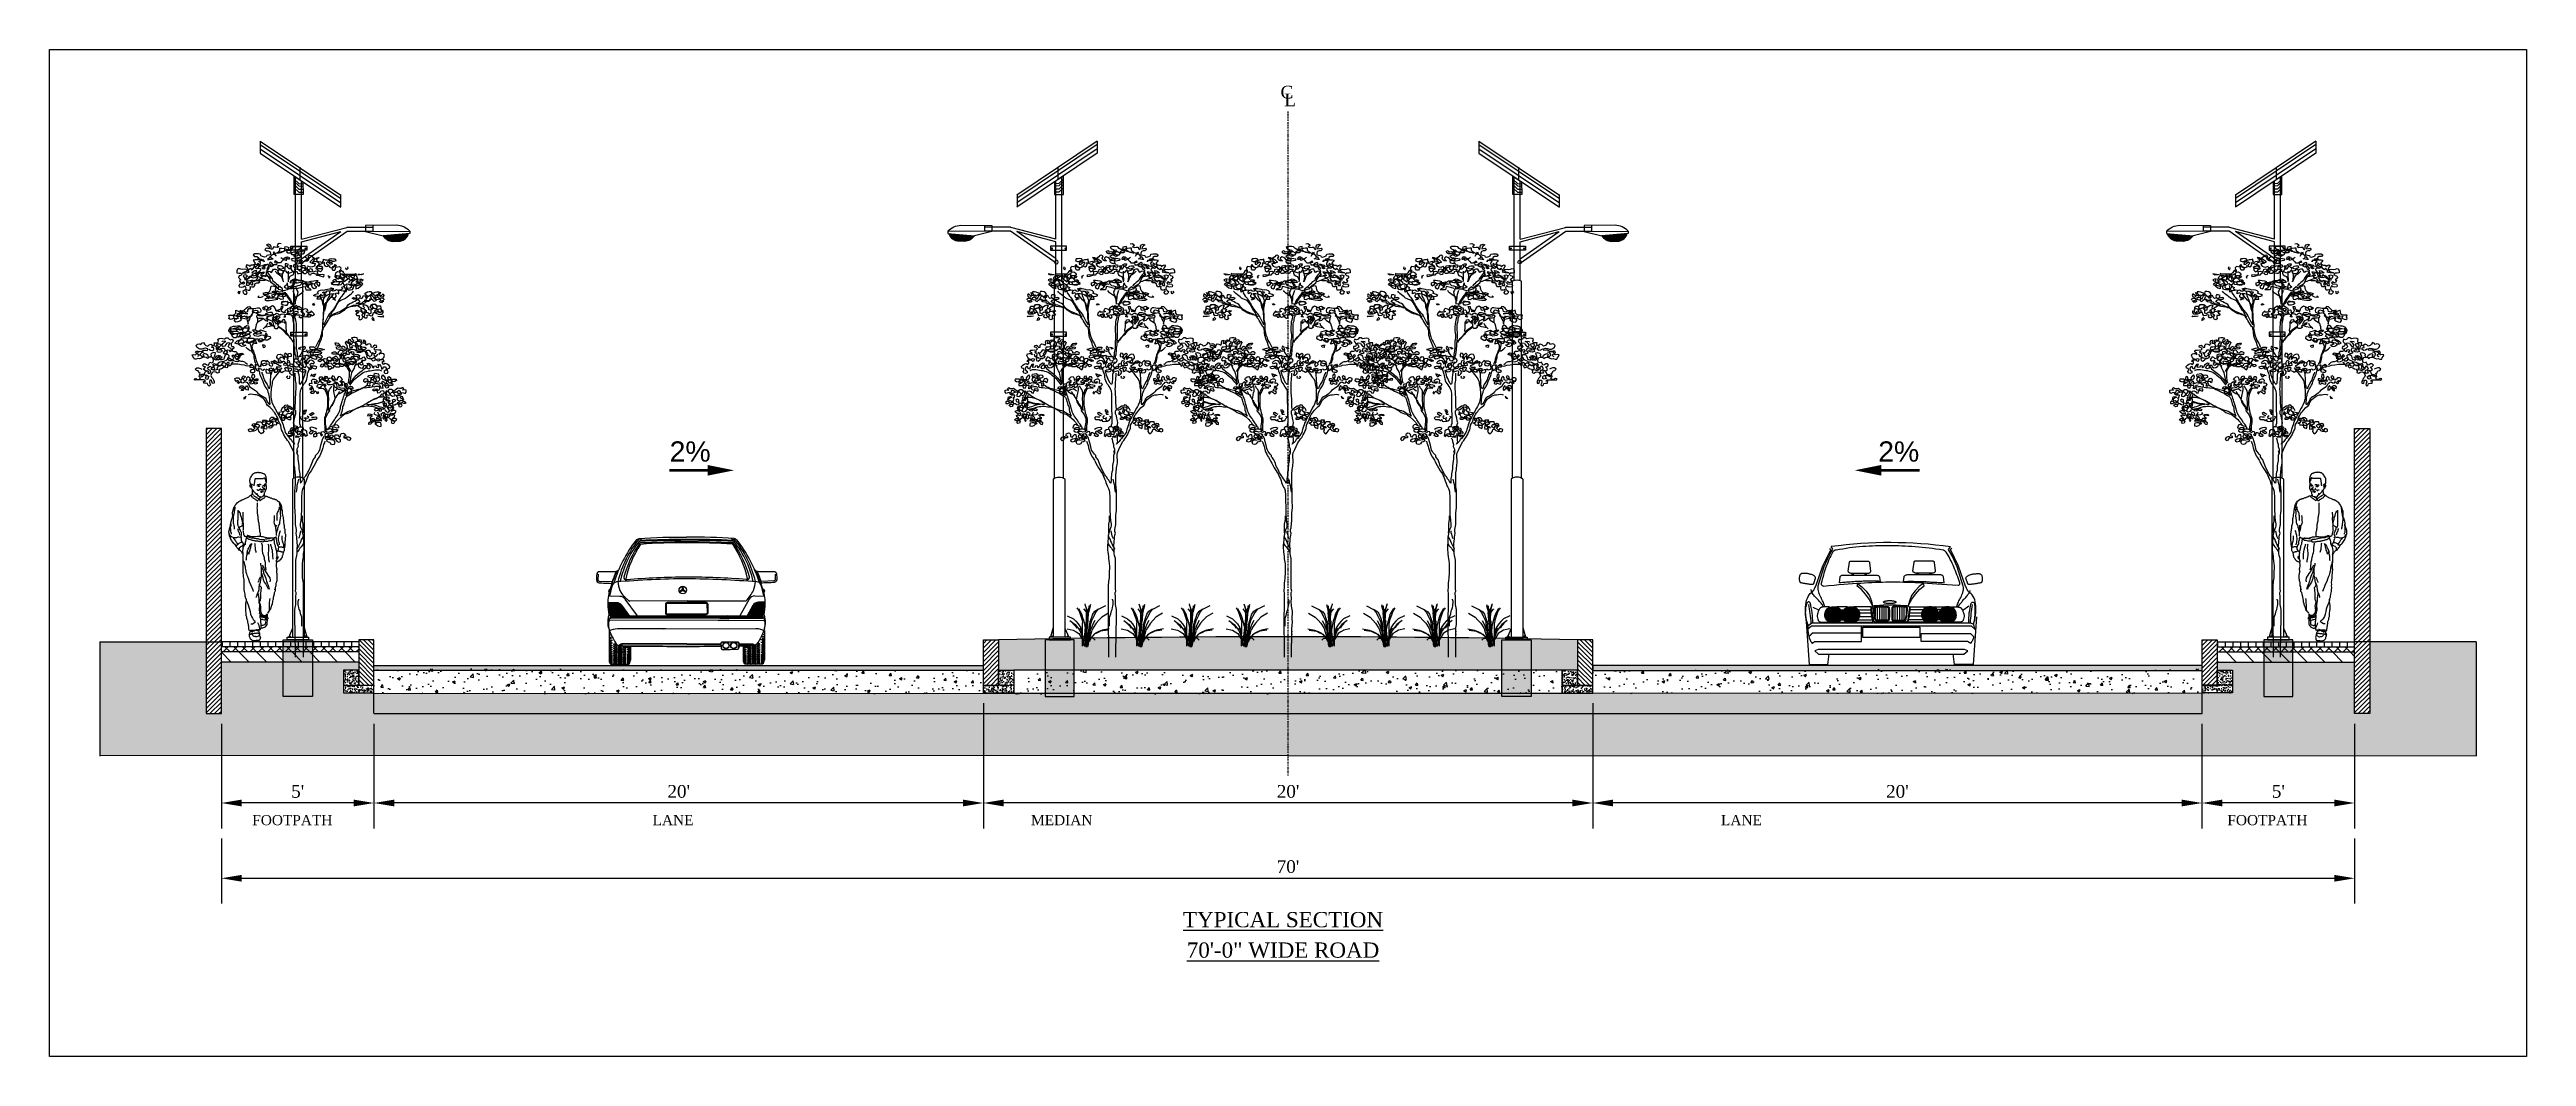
# Model space of a CAD drawing. Header units: inches. Extents: x 295786 to 300745, y 68261 to 70432.
# Drawn here: x 295786 to 296762, y 70036 to 70432 of the extents above; entities that cross this region are included whole.
import ezdxf
from ezdxf.enums import TextEntityAlignment as Align

# ---------------------------------------------------------------- set-up
doc = ezdxf.new("R2010")
doc.units = ezdxf.units.IN
doc.header["$MEASUREMENT"] = 0
doc.linetypes.add('DASHDOTX2', pattern=[2, 1, -0.5, 0, -0.5])
for name, color, linetype in [('A-TYP-H-TEXT', 2, 'Continuous'), ('A-TYP-ST-Hatch', 8, 'Continuous'), ('BOLD  DIM', 230, 'Continuous'), ('BUSH', 91, 'Continuous'), ('CAR', 9, 'Continuous'), ('CAR1', 9, 'Continuous'), ('car3', 20, 'Continuous'), ('GREEN BELT', 91, 'Continuous'), ('Kerb Hatch', 9, 'Continuous'), ('new line', 2, 'Continuous'), ('PAVMENT HATCH', 9, 'Continuous'), ('POLE', 3, 'Continuous'), ('SECTION', 8, 'Continuous'), ('Slope', 4, 'Continuous'), ('TEXT', 6, 'Continuous'), ('TITLE', 1, 'Continuous'), ('Tree', 102, 'Continuous'), ('UPSTAND KERB', 9, 'Continuous'), ('WOMEN', 8, 'Continuous')]:
    doc.layers.add(name, color=color, linetype=linetype)
doc.styles.add('ARIAL', font='arial.ttf')
doc.styles.add('HADINGS', font='times.ttf')
doc.dimstyles.new('Dim 120', dxfattribs={"dimtxt": 5, "dimasz": 10, "dimexe": 10, "dimexo": 4, "dimgap": 8, "dimtad": 1, "dimdec": 0, "dimzin": 0, "dimdsep": 46, "dimlunit": 4, "dimtxsty": 'HADINGS', "dimcen": 1, "dimclrd": 1, "dimclre": 1, "dimclrt": 3, "dimadec": 3, "dimazin": 0, "dimtfac": 1, "dimtdec": 0, "dimtmove": 2, "dimatfit": 3, "dimfxl": 0, "dimtolj": 1, "dimtzin": 0, "dimarcsym": 0})
pattern_1 = [(45, (-28974.31065, -35746.2221), (-0.1272792206, 0.1272792206), [])]

msp = doc.modelspace()

# ---------------------------------------------------------------- texts
at = {"layer": 'A-TYP-H-TEXT', "color": 6, "style": 'HADINGS'}
for s, p in [('%%UTYPICAL SECTION', (296272.24618571, 70089.43855336)), ('%%U70\'-0" WIDE ROAD', (296272.24618571, 70077.43855336))]:
    msp.add_text(s, height=5.9999999891, dxfattribs=at).set_placement(p, align=Align.MIDDLE_CENTER)
at = {"layer": 'Slope', "char_height": 8, "attachment_point": 5, "style": 'ARIAL'}
for insert in [(296038.7196508, 70273.83210404), (296514.74029587, 70273.83210404)]:
    msp.add_mtext('2%', dxfattribs=dict(at, insert=insert))
at = {"layer": 'TEXT', "color": 3, "style": 'HADINGS'}
for s, height, p in [('C', 5, (296271.24748941, 70412.96015211)), ('L', 5, (296272.72801407, 70409.90971578)), ('FOOTPATH', 4, (295866.26870859, 70126.65018267)), ('LANE', 4, (296023.94154205, 70126.65018267)), ('MEDIAN', 4, (296172.99748564, 70126.65018267)), ('LANE', 4, (296444.73780753, 70126.65018267)), ('FOOTPATH', 4, (296644.17750371, 70126.65018267))]:
    msp.add_text(s, height=height, dxfattribs=at).set_placement(p)

# ---------------------------------------------------------------- blocks, each defined once
blk = doc.blocks.new('2')
at = {"layer": 'CAR1'}
h = blk.add_hatch(dxfattribs=at)
h.set_pattern_fill('ANSI31', color=61, scale=1.44, style=0)
h.set_pattern_definition(pattern_1)
h.paths.add_polyline_path([(3.5, 33.5), (3.9, 33.5), (4.4, 33.4), (4.9, 33.3), (5.3, 33.2), (5.7, 33), (6.1, 32.7), (6.4, 32.5), (6.8, 32.1), (7.1, 31.8), (7.4, 31.4), (7.6, 31), (7.8, 30.6), (8, 30.2), (8.1, 29.8), (8.2, 29.3), (8.2, 28.8), (8.2, 28.3), (8.1, 27.8), (8, 27.4), (7.8, 27), (7.6, 26.5), (7.4, 26.2), (7.1, 25.8), (6.8, 25.5), (6.4, 25.1), (6.1, 24.9), (5.7, 24.6), (5.3, 24.4), (4.9, 24.3), (4.4, 24.2), (3.9, 24.1), (3.5, 24.1), (3, 24.1), (2.5, 24.2), (2.1, 24.3), (1.6, 24.4), (1.2, 24.6), (0.8, 24.9), (0.5, 25.1), (0.1, 25.5), (-0.2, 25.8), (-0.5, 26.2), (-0.7, 26.5), (-0.9, 27), (-1.1, 27.4), (-1.2, 27.8), (-1.2, 28.3), (-1.3, 28.8), (-1.2, 29.3), (-1.2, 29.8), (-1.1, 30.2), (-0.9, 30.6), (-0.7, 31), (-0.5, 31.4), (-0.2, 31.8), (0.1, 32.1), (0.5, 32.5), (0.8, 32.7), (1.2, 33), (1.6, 33.2), (2.1, 33.3), (2.5, 33.4), (3, 33.5)])
h = blk.add_hatch(dxfattribs=at)
h.set_pattern_fill('ANSI31', color=61, scale=1.44, style=0)
h.set_pattern_definition(pattern_1)
h.paths.add_polyline_path([(13.4, 33.5), (13.9, 33.5), (14.3, 33.4), (14.8, 33.3), (15.2, 33.2), (15.6, 33), (16, 32.7), (16.4, 32.5), (16.7, 32.1), (17, 31.8), (17.3, 31.4), (17.5, 31), (17.7, 30.6), (17.9, 30.2), (18, 29.8), (18.1, 29.3), (18.1, 28.8), (18.1, 28.3), (18, 27.8), (17.9, 27.4), (17.7, 27), (17.5, 26.5), (17.3, 26.2), (17, 25.8), (16.7, 25.5), (16.4, 25.1), (16, 24.9), (15.6, 24.6), (15.2, 24.4), (14.8, 24.3), (14.3, 24.2), (13.9, 24.1), (13.4, 24.1), (12.9, 24.1), (12.4, 24.2), (12, 24.3), (11.5, 24.4), (11.1, 24.6), (10.7, 24.9), (10.4, 25.1), (10, 25.5), (9.7, 25.8), (9.5, 26.2), (9.2, 26.5), (9, 27), (8.9, 27.4), (8.8, 27.8), (8.7, 28.3), (8.7, 28.8), (8.7, 29.3), (8.8, 29.8), (8.9, 30.2), (9, 30.6), (9.2, 31), (9.5, 31.4), (9.7, 31.8), (10, 32.1), (10.4, 32.5), (10.7, 32.7), (11.1, 33), (11.5, 33.2), (12, 33.3), (12.4, 33.4), (12.9, 33.5)])
h = blk.add_hatch(dxfattribs=at)
h.set_pattern_fill('ANSI31', color=61, scale=1.44, style=0)
h.set_pattern_definition(pattern_1)
h.paths.add_polyline_path([(59.3, 33.5), (59.8, 33.5), (60.3, 33.4), (60.7, 33.3), (61.2, 33.1), (61.6, 33), (62, 32.7), (62.3, 32.4), (62.7, 32.1), (63, 31.8), (63.2, 31.4), (63.5, 31), (63.7, 30.6), (63.8, 30.2), (63.9, 29.8), (64, 29.3), (64, 28.8), (64, 28.3), (63.9, 27.8), (63.8, 27.4), (63.7, 26.9), (63.5, 26.5), (63.2, 26.1), (63, 25.8), (62.7, 25.4), (62.3, 25.1), (62, 24.9), (61.6, 24.6), (61.2, 24.4), (60.7, 24.3), (60.3, 24.2), (59.8, 24.1), (59.3, 24.1), (58.8, 24.1), (58.4, 24.2), (57.9, 24.3), (57.5, 24.4), (57.1, 24.6), (56.7, 24.9), (56.3, 25.1), (56, 25.4), (55.7, 25.8), (55.4, 26.1), (55.2, 26.5), (55, 26.9), (54.8, 27.4), (54.7, 27.8), (54.6, 28.3), (54.6, 28.8), (54.6, 29.3), (54.7, 29.8), (54.8, 30.2), (55, 30.6), (55.2, 31), (55.4, 31.4), (55.7, 31.8), (56, 32.1), (56.3, 32.4), (56.7, 32.7), (57.1, 33), (57.5, 33.1), (57.9, 33.3), (58.4, 33.4), (58.8, 33.5)])
h = blk.add_hatch(dxfattribs=at)
h.set_pattern_fill('ANSI31', color=61, scale=1.44, style=0)
h.set_pattern_definition([(45, (-28918.46691, -35746.18439), (-0.1272792206, 0.1272792206), [])])
h.paths.add_polyline_path([(69.2, 33.6), (69.7, 33.5), (70.2, 33.5), (70.6, 33.4), (71.1, 33.2), (71.5, 33), (71.9, 32.8), (72.2, 32.5), (72.6, 32.2), (72.9, 31.8), (73.1, 31.5), (73.4, 31.1), (73.6, 30.7), (73.7, 30.2), (73.8, 29.8), (73.9, 29.3), (73.9, 28.8), (73.9, 28.4), (73.8, 27.9), (73.7, 27.4), (73.6, 27), (73.4, 26.6), (73.1, 26.2), (72.9, 25.8), (72.6, 25.5), (72.2, 25.2), (71.9, 24.9), (71.5, 24.7), (71.1, 24.5), (70.6, 24.3), (70.2, 24.2), (69.7, 24.1), (69.2, 24.1), (68.7, 24.1), (68.3, 24.2), (67.8, 24.3), (67.4, 24.5), (67, 24.7), (66.6, 24.9), (66.2, 25.2), (65.9, 25.5), (65.6, 25.8), (65.3, 26.2), (65.1, 26.6), (64.9, 27), (64.7, 27.4), (64.6, 27.9), (64.5, 28.4), (64.5, 28.8), (64.5, 29.3), (64.6, 29.8), (64.7, 30.2), (64.9, 30.7), (65.1, 31.1), (65.3, 31.5), (65.6, 31.8), (65.9, 32.2), (66.2, 32.5), (66.6, 32.8), (67, 33), (67.4, 33.2), (67.8, 33.4), (68.3, 33.5), (68.7, 33.5)])
for points in [[(-11.5, 22.4), (-9.2, 24.1), (-8.7, 24.1), (-8.7, 25.5), (-8.8, 27), (-8.9, 28.5), (-9, 30), (-9.2, 31.5), (-9.5, 33), (-9.7, 34.4), (-10.1, 35.8), (-10.3, 36), (-10.6, 36.2), (-10.8, 36.3), (-11, 36.3), (-11.3, 36.3), (-11.5, 36.2), (-11.7, 36), (-11.9, 35.8), (-12.1, 35.3), (-12.4, 34.7), (-12.5, 34.2), (-12.7, 33.6), (-12.8, 33.1), (-12.8, 32.5), (-12.9, 31.8), (-12.9, 31.1), (-13, 30.2), (-12.9, 29.2), (-12.8, 28.1), (-12.6, 27), (-12.4, 25.8), (-12.1, 24.7), (-11.8, 23.5), (-11.5, 22.4), (-11.9, 23.6), (-12.2, 24.8), (-12.4, 26.2), (-12.6, 27.6), (-12.8, 29), (-12.9, 30.5), (-12.9, 31.9), (-12.8, 33.3), (-12.7, 34.7), (-12.5, 36), (-12.2, 37.3), (-11.8, 38.5), (-11.3, 39.5), (-10.8, 40.4), (-10.1, 41.2), (-9.4, 41.8), (-8.8, 42.1), (-8.4, 42.6), (-8.1, 43), (-7.8, 43.5), (-7.6, 44), (-7.4, 44.5), (-7.1, 45), (-6.8, 45.4), (-2.8, 57.1), (1.7, 66.4), (1.3, 67.1)], [(-1.8, 33.4), (-1.8, 33.7), (-1.9, 34), (-1.9, 34.2), (-2, 34.5), (-2.2, 35.1), (-2.4, 35.7), (-2.7, 36.3), (-3, 37), (-3.4, 37.7), (-3.7, 38.4), (-4, 39.1), (-4.4, 39.8), (-4.7, 40.5), (-5, 41.2), (-5.2, 42), (-5.4, 42.7), (-5.6, 43.4), (-5.6, 44.2), (-5.6, 44.9), (-5.5, 45.6), (-2, 56.8), (0.8, 63.2), (3, 66.8), (2, 68.3)], [(-3.8, 47), (-3.8, 46.7), (-3.8, 46.4), (-3.6, 46.2), (-3.4, 45.9), (-3.2, 45.7), (-2.9, 45.6), (-2.7, 45.5), (-2.4, 45.4), (0.7, 45.7), (3.7, 46), (6.5, 46.3), (9.3, 46.5), (11.9, 46.7), (14.4, 46.9), (16.7, 47.1), (19.1, 47.2), (21.3, 47.4), (23.5, 47.5), (25.6, 47.6), (27.7, 47.7), (29.7, 47.8), (31.7, 47.8), (33.7, 47.9), (35.7, 47.9), (37.8, 47.9), (39.8, 47.9), (41.8, 47.9), (43.9, 47.8), (46, 47.7), (48.2, 47.7), (50.5, 47.6), (52.8, 47.5), (55.3, 47.3), (57.8, 47.2), (60.4, 47), (63.2, 46.8), (66, 46.6), (69, 46.4), (72.2, 46.1), (75.5, 45.9), (75.8, 45.9), (76, 46.1), (76.2, 46.2), (76.3, 46.4), (76.4, 46.6), (76.4, 46.8), (76.4, 47), (76.4, 47.3), (76, 48.5), (75.6, 49.7), (75.2, 50.8), (74.7, 52), (74.3, 53.1), (73.9, 54.2), (73.4, 55.4), (73, 56.5), (72.5, 57.6), (72, 58.7), (71.5, 59.7), (70.9, 60.8), (70.4, 61.9), (69.8, 62.9), (69.2, 64), (68.6, 65), (68.4, 65.3), (68.2, 65.5), (68, 65.7), (67.8, 65.8), (67.6, 65.9), (67.3, 66.1), (67.1, 66.2), (66.7, 66.3), (64.7, 66.6), (62.6, 66.8), (60.6, 67.1), (58.6, 67.3), (56.6, 67.6), (54.6, 67.8), (52.6, 67.9), (50.6, 68.1), (48.7, 68.3), (46.7, 68.4), (44.8, 68.5), (42.9, 68.6), (41, 68.7), (39.1, 68.8), (37.2, 68.8), (35.3, 68.8), (33.4, 68.8), (31.5, 68.8), (29.6, 68.8), (27.7, 68.7), (25.8, 68.6), (23.9, 68.5), (22, 68.4), (20.1, 68.3), (18.2, 68.1), (16.3, 67.9), (14.4, 67.7), (12.5, 67.5), (10.6, 67.2), (8.7, 66.9), (6.8, 66.6), (4.8, 66.3), (4.5, 66.3), (4.2, 66.2), (4, 66.1), (3.7, 65.9), (3.5, 65.8), (3.3, 65.6), (3.1, 65.4), (3, 65.2), (2.4, 64.1), (1.8, 63), (1.2, 61.9), (0.7, 60.8), (0.2, 59.6), (-0.2, 58.5), (-0.7, 57.4), (-1.1, 56.3), (-1.5, 55.2), (-1.8, 54), (-2.2, 52.9), (-2.5, 51.7), (-2.9, 50.5), (-3.2, 49.4), (-3.5, 48.2), (-3.8, 47)], [(13.8, 52.8), (13.5, 52.8), (13.2, 52.9), (12.9, 53), (12.6, 53.1), (12.3, 53.3), (12.1, 53.5), (12, 53.7), (11.9, 54), (12.5, 59.2), (12.6, 59.5), (12.8, 59.7), (13, 59.8), (13.2, 59.9), (13.5, 59.9), (13.8, 59.9), (14.1, 59.9), (14.5, 59.9), (22.4, 59.9), (22.9, 59.9), (23.3, 59.8), (23.6, 59.8), (23.8, 59.7), (24, 59.5), (24.1, 59.4), (24.2, 59.2), (24.2, 58.9), (24.8, 54.1), (24.8, 53.8), (24.7, 53.6), (24.6, 53.4), (24.4, 53.2), (24.1, 53), (23.9, 52.9), (23.6, 52.8), (23.2, 52.8), (13.8, 52.8)], [(51.2, 53), (50.9, 53), (50.6, 53), (50.3, 53.1), (50, 53.3), (49.7, 53.4), (49.5, 53.6), (49.4, 53.8), (49.3, 54.1), (49.9, 59.3), (50, 59.6), (50.2, 59.8), (50.4, 59.9), (50.6, 60), (50.9, 60), (51.2, 60.1), (51.5, 60), (51.9, 60), (59.8, 60), (60.3, 60), (60.7, 60), (61, 59.9), (61.3, 59.8), (61.4, 59.7), (61.5, 59.5), (61.6, 59.3), (61.6, 59.1), (62.2, 54.2), (62.2, 54), (62.1, 53.7), (62, 53.5), (61.8, 53.3), (61.5, 53.2), (61.3, 53.1), (61, 53), (60.6, 53), (51.2, 53)], [(74.7, 33.4), (74.7, 33.7), (74.7, 33.9), (74.8, 34.1), (74.9, 34.4), (75.1, 35), (75.3, 35.6), (75.6, 36.2), (75.9, 36.9), (76.2, 37.5), (76.6, 38.2), (76.9, 38.9), (77.3, 39.7), (77.6, 40.4), (77.9, 41.1), (78.1, 41.8), (78.3, 42.6), (78.5, 43.3), (78.5, 44), (78.5, 44.7), (78.4, 45.4), (74.9, 56.6), (72, 63), (69.9, 66.7), (71, 68.1)], [(83.7, 23.6), (82.4, 24.1), (81.6, 24), (81.7, 25.5), (81.7, 27), (81.8, 28.4), (81.9, 29.9), (82.1, 31.3), (82.3, 32.7), (82.5, 34.1), (82.9, 35.5), (83.1, 35.8), (83.4, 35.9), (83.6, 36.1), (83.9, 36.1), (84.1, 36.1), (84.3, 36), (84.6, 35.9), (84.8, 35.7), (84.9, 34.6), (85, 33.6), (85, 32.5), (85, 31.3), (85, 30.4), (85, 29.5), (85, 28.6), (84.9, 27.7), (84.9, 26.8), (84.7, 25.7), (84.6, 24.7), (84.3, 23.6), (84.7, 24.8), (85, 26), (85.3, 27.3), (85.5, 28.6), (85.6, 30), (85.7, 31.3), (85.7, 32.6), (85.7, 33.9), (85.5, 35.1), (85.3, 36.3), (85, 37.5), (84.7, 38.5), (84.2, 39.5), (83.6, 40.3), (83, 41), (82.2, 41.6), (81.7, 42), (81.3, 42.4), (81, 42.9), (80.7, 43.4), (80.4, 43.8), (80.2, 44.3), (80, 44.8), (79.7, 45.3), (75.7, 56.9), (71.1, 66.7), (71.7, 67.3)], [(-15.9, 47.6), (-15.4, 47.5), (-15, 47.4), (-14.6, 47.3), (-14.2, 47.2), (-13.8, 47.1), (-13.4, 47.1), (-13, 47), (-12.6, 46.9), (-12.1, 46.9), (-11.7, 46.8), (-11.3, 46.7), (-10.9, 46.7), (-10.5, 46.6), (-10.1, 46.6), (-9.6, 46.5), (-9.2, 46.5), (-9, 46.5), (-8.8, 46.5), (-8.7, 46.5), (-8.6, 46.6), (-8.4, 46.6), (-8.3, 46.7), (-8.2, 46.8), (-8.1, 46.9), (-7, 50.1), (-7, 50.3), (-7.1, 50.5), (-7.2, 50.7), (-7.4, 50.9), (-7.5, 51.1), (-7.7, 51.2), (-7.9, 51.4), (-8.1, 51.6), (-8.5, 51.8), (-8.9, 51.9), (-9.3, 52.1), (-9.7, 52.2), (-10.1, 52.3), (-10.5, 52.4), (-10.9, 52.5), (-11.3, 52.6), (-11.7, 52.7), (-12.1, 52.7), (-12.5, 52.8), (-12.9, 52.8), (-13.4, 52.8), (-13.8, 52.8), (-14.3, 52.8), (-14.7, 52.8), (-15, 52.8), (-15.1, 52.7), (-15.3, 52.6), (-15.4, 52.5), (-15.6, 52.4), (-15.7, 52.3), (-15.9, 52.2), (-16, 52.1), (-16.2, 51.7), (-16.3, 51.2), (-16.4, 50.8), (-16.5, 50.4), (-16.5, 49.9), (-16.5, 49.5), (-16.5, 49), (-16.4, 48.6), (-16.4, 48.4), (-16.3, 48.3), (-16.3, 48.1), (-16.2, 48), (-16.1, 47.9), (-16.1, 47.8), (-16, 47.7), (-15.9, 47.6)], [(-2.7, 33.4), (-2.7, 33.7), (-2.8, 34), (-2.9, 34.3), (-3.1, 34.5), (-3.5, 35), (-3.8, 35.5), (-4.2, 35.9), (-4.6, 36.3), (-4.9, 36.8), (-5.3, 37.2), (-5.7, 37.6), (-6.1, 38), (-6.5, 38.5), (-6.9, 38.9), (-7.3, 39.3), (-7.7, 39.7), (-8.1, 40.2), (-8.4, 40.6), (-8.8, 41.1), (-9.2, 41.5), (-9.5, 43.4)], [(6.8, 47.3), (7.1, 50.7), (7.2, 51), (7.4, 51.2), (7.6, 51.4), (7.9, 51.6), (8.2, 51.7), (8.5, 51.8), (8.9, 51.8), (9.2, 51.8), (27.6, 51.8), (28.1, 51.8), (28.5, 51.7), (28.9, 51.6), (29.3, 51.5), (29.5, 51.3), (29.8, 51), (29.9, 50.8), (30, 50.5), (30.3, 48.1), (29.4, 48.2), (28.6, 48.2), (27.8, 48.2), (27, 48.2), (26.2, 48.2), (25.5, 48.2), (24.7, 48.2), (24, 48.2), (23.3, 48.2), (22.6, 48.2), (21.9, 48.2), (21.2, 48.2), (20.5, 48.2), (19.8, 48.1), (19.2, 48.1), (18.5, 48.1), (17.8, 48.1), (17.2, 48), (16.5, 48), (15.8, 48), (15.1, 47.9), (14.4, 47.9), (13.7, 47.9), (13, 47.8), (12.3, 47.8), (11.6, 47.7), (10.8, 47.7), (10.1, 47.6), (9.3, 47.5), (8.5, 47.5), (7.6, 47.4), (6.8, 47.3)], [(14, 52.8), (14, 51.8), (14.9, 51.8), (14.9, 52.8), (14, 52.8)], [(17.5, 46.7), (19.8, 45), (22.2, 42.5), (24.2, 39.8), (25.4, 36.7), (25.9, 34), (23.9, 37.8), (21.9, 40.7), (19.5, 43.4), (17, 45.4), (17.5, 46.7)], [(21.5, 52.8), (21.5, 51.8), (22.4, 51.8), (22.4, 52.8), (21.5, 52.8)], [(67.4, 47.4), (66.9, 50.8), (66.8, 51.1), (66.6, 51.4), (66.4, 51.5), (66.1, 51.7), (65.8, 51.8), (65.5, 51.9), (65.1, 51.9), (64.8, 52), (46.4, 52), (45.9, 51.9), (45.5, 51.8), (45.1, 51.7), (44.7, 51.6), (44.5, 51.4), (44.2, 51.2), (44.1, 50.9), (44, 50.7), (43.6, 48.1), (44.6, 48.1), (45.4, 48.1), (46.3, 48.2), (47.2, 48.2), (48, 48.2), (48.8, 48.2), (49.6, 48.2), (50.4, 48.1), (51.2, 48.1), (51.9, 48.1), (52.7, 48.1), (53.4, 48.1), (54.2, 48.1), (54.9, 48.1), (55.6, 48), (56.3, 48), (57, 48), (57.7, 47.9), (58.3, 47.9), (59, 47.9), (59.7, 47.8), (60.4, 47.8), (61, 47.8), (61.7, 47.7), (62.4, 47.7), (63.1, 47.7), (63.8, 47.6), (64.5, 47.6), (65.2, 47.6), (65.9, 47.5), (66.6, 47.5), (67.4, 47.4)], [(55.2, 47), (52.9, 45.2), (50.5, 42.6), (48.4, 39.9), (47.2, 36.7), (46.6, 34), (48.7, 37.8), (50.7, 40.8), (53.2, 43.6), (55.8, 45.6), (55.2, 47)], [(52.5, 53), (52.5, 52), (51.6, 52), (51.6, 53), (52.5, 53)], [(60, 53), (60, 52), (59.1, 52), (59.1, 53), (60, 53)], [(88.8, 47.4), (88.3, 47.3), (87.9, 47.2), (87.5, 47.1), (87.1, 47.1), (86.7, 47), (86.2, 46.9), (85.8, 46.8), (85.4, 46.8), (85, 46.7), (84.6, 46.6), (84.2, 46.6), (83.8, 46.5), (83.4, 46.5), (82.9, 46.4), (82.5, 46.4), (82.1, 46.3), (81.9, 46.3), (81.7, 46.3), (81.6, 46.4), (81.4, 46.4), (81.3, 46.5), (81.2, 46.5), (81.1, 46.6), (81, 46.7), (79.8, 50), (79.9, 50.2), (80, 50.4), (80.1, 50.5), (80.2, 50.7), (80.4, 50.9), (80.6, 51.1), (80.8, 51.2), (81, 51.4), (81.4, 51.6), (81.7, 51.8), (82.1, 51.9), (82.5, 52.1), (82.9, 52.2), (83.3, 52.3), (83.7, 52.4), (84.1, 52.5), (84.5, 52.5), (84.9, 52.6), (85.4, 52.6), (85.8, 52.6), (86.2, 52.7), (86.7, 52.7), (87.1, 52.7), (87.6, 52.7), (87.8, 52.6), (88, 52.5), (88.2, 52.5), (88.3, 52.4), (88.5, 52.3), (88.6, 52.2), (88.8, 52.1), (88.9, 52), (89.1, 51.5), (89.2, 51.1), (89.3, 50.7), (89.4, 50.2), (89.4, 49.8), (89.4, 49.4), (89.4, 48.9), (89.3, 48.4), (89.3, 48.3), (89.2, 48.1), (89.2, 48), (89.1, 47.9), (89, 47.7), (88.9, 47.6), (88.9, 47.5), (88.8, 47.4)], [(-9.5, 23.9), (-9.6, 25.3), (-9.8, 26.7), (-9.9, 28.1), (-10.1, 29.5), (-10.3, 30.8), (-10.5, 32.2), (-10.7, 33.5), (-10.9, 34.8)], [(-5.1, 31.5), (-8.5, 33)], [(1.1, 33.4), (0.8, 33.4), (0.5, 33.4), (0.3, 33.4), (0, 33.4), (-0.3, 33.4), (-0.6, 33.4), (-0.9, 33.4), (-1.2, 33.4), (-1.5, 33.4), (-1.7, 33.4), (-2, 33.4), (-2.3, 33.4), (-2.6, 33.4), (-2.9, 33.3), (-3.1, 33.3), (-3.4, 33.3), (-3.6, 33.2), (-3.8, 33.1), (-4, 33), (-4.1, 32.9), (-4.3, 32.8), (-4.4, 32.6), (-4.6, 32.5), (-4.7, 32.3), (-5.1, 31.5), (-5.5, 30.7), (-5.8, 30), (-6, 29.3), (-6.1, 28.5), (-6.1, 27.8), (-6, 27.1), (-5.8, 26.3), (-5.6, 25.9), (-5.5, 25.6), (-5.4, 25.3), (-5.2, 25.1), (-5, 24.9), (-4.7, 24.7), (-4.4, 24.7), (-4, 24.6), (0.7, 24.6), (0.2, 24.9), (-0.3, 25.3), (-0.7, 25.8), (-1, 26.3), (-1.3, 26.8), (-1.5, 27.4), (-1.6, 28.1), (-1.6, 28.7), (-1.6, 29.4), (-1.5, 30), (-1.2, 30.7), (-1, 31.3), (-0.6, 31.9), (-0.1, 32.4), (0.5, 32.9), (1.1, 33.4)], [(3.5, 33.5), (3.9, 33.5), (4.4, 33.4), (4.9, 33.3), (5.3, 33.2), (5.7, 33), (6.1, 32.7), (6.4, 32.5), (6.8, 32.1), (7.1, 31.8), (7.4, 31.4), (7.6, 31), (7.8, 30.6), (8, 30.2), (8.1, 29.8), (8.2, 29.3), (8.2, 28.8), (8.2, 28.3), (8.1, 27.8), (8, 27.4), (7.8, 27), (7.6, 26.5), (7.4, 26.2), (7.1, 25.8), (6.8, 25.5), (6.4, 25.1), (6.1, 24.9), (5.7, 24.6), (5.3, 24.4), (4.9, 24.3), (4.4, 24.2), (3.9, 24.1), (3.5, 24.1), (3, 24.1), (2.5, 24.2), (2.1, 24.3), (1.6, 24.4), (1.2, 24.6), (0.8, 24.9), (0.5, 25.1), (0.1, 25.5), (-0.2, 25.8), (-0.5, 26.2), (-0.7, 26.5), (-0.9, 27), (-1.1, 27.4), (-1.2, 27.8), (-1.2, 28.3), (-1.3, 28.8), (-1.2, 29.3), (-1.2, 29.8), (-1.1, 30.2), (-0.9, 30.6), (-0.7, 31), (-0.5, 31.4), (-0.2, 31.8), (0.1, 32.1), (0.5, 32.5), (0.8, 32.7), (1.2, 33), (1.6, 33.2), (2.1, 33.3), (2.5, 33.4), (3, 33.5), (3.5, 33.5)], [(11.5, 33.5), (5.1, 33.5), (5.9, 33.1), (6.6, 32.6), (7.2, 32), (7.7, 31.5), (8, 30.9), (8.3, 30.2), (8.4, 29.6), (8.5, 29), (8.5, 28.3), (8.4, 27.7), (8.2, 27.1), (8, 26.5), (7.7, 26), (7.3, 25.5), (6.9, 25), (6.4, 24.6), (10.6, 24.6), (10.3, 24.8), (9.9, 25.1), (9.5, 25.5), (9.2, 25.9), (8.9, 26.4), (8.7, 26.9), (8.5, 27.5), (8.4, 28.2), (8.4, 28.9), (8.4, 29.5), (8.6, 30.2), (8.9, 30.9), (9.3, 31.6), (9.9, 32.3), (10.6, 32.9), (11.5, 33.5)], [(7.5, 31.7), (9.4, 31.7)], [(13.4, 33.5), (13.9, 33.5), (14.3, 33.4), (14.8, 33.3), (15.2, 33.2), (15.6, 33), (16, 32.7), (16.4, 32.5), (16.7, 32.1), (17, 31.8), (17.3, 31.4), (17.5, 31), (17.7, 30.6), (17.9, 30.2), (18, 29.8), (18.1, 29.3), (18.1, 28.8), (18.1, 28.3), (18, 27.8), (17.9, 27.4), (17.7, 27), (17.5, 26.5), (17.3, 26.2), (17, 25.8), (16.7, 25.5), (16.4, 25.1), (16, 24.9), (15.6, 24.6), (15.2, 24.4), (14.8, 24.3), (14.3, 24.2), (13.9, 24.1), (13.4, 24.1), (12.9, 24.1), (12.4, 24.2), (12, 24.3), (11.5, 24.4), (11.1, 24.6), (10.7, 24.9), (10.4, 25.1), (10, 25.5), (9.7, 25.8), (9.5, 26.2), (9.2, 26.5), (9, 27), (8.9, 27.4), (8.8, 27.8), (8.7, 28.3), (8.7, 28.8), (8.7, 29.3), (8.8, 29.8), (8.9, 30.2), (9, 30.6), (9.2, 31), (9.5, 31.4), (9.7, 31.8), (10, 32.1), (10.4, 32.5), (10.7, 32.7), (11.1, 33), (11.5, 33.2), (12, 33.3), (12.4, 33.4), (12.9, 33.5), (13.4, 33.5)], [(16, 24.6), (26.2, 24.6), (25.9, 25.7), (25.7, 26.8), (25.5, 27.9), (25.4, 29), (25.2, 30.1), (25.1, 31.3), (25.1, 32.4), (25.1, 33.5), (15, 33.5), (15.7, 33.2), (16.4, 32.8), (16.9, 32.4), (17.4, 31.9), (17.7, 31.3), (18, 30.7), (18.3, 30.1), (18.4, 29.4), (18.4, 28.7), (18.4, 28.1), (18.2, 27.4), (18, 26.8), (17.6, 26.2), (17.2, 25.6), (16.6, 25.1), (16, 24.6)], [(17.6, 31.7), (25.1, 31.7)], [(18.4, 29.9), (25.2, 29.9)], [(25.7, 32.8), (25.7, 33.1), (25.8, 33.3), (25.8, 33.5), (25.9, 33.6), (25.9, 33.8), (26.1, 33.9), (26.2, 34), (26.4, 34.1), (27, 34.2), (27.6, 34.2), (28.2, 34.3), (28.9, 34.3), (29.5, 34.3), (30.1, 34.4), (30.7, 34.4), (31.3, 34.4), (32, 34.5), (32.6, 34.5), (33.2, 34.5), (33.8, 34.5), (34.4, 34.5), (35, 34.5), (35.7, 34.5), (36.3, 34.5), (36.9, 34.5), (37.5, 34.5), (38.2, 34.5), (38.8, 34.5), (39.4, 34.5), (40, 34.4), (40.6, 34.4), (41.3, 34.4), (41.9, 34.4), (42.5, 34.3), (43.2, 34.3), (43.8, 34.3), (44.4, 34.2), (45, 34.2), (45.7, 34.2), (46.3, 34.1), (46.6, 34.1), (46.7, 33.9), (46.9, 33.8), (47, 33.6), (47.1, 33.4), (47.1, 33.2), (47.2, 33), (47.2, 32.7), (47.1, 31.7), (47, 30.8), (46.9, 29.9), (46.8, 29), (46.6, 28.1), (46.5, 27.1), (46.3, 26.2), (46.2, 25.3), (46.1, 25.2), (46, 25), (46, 24.9), (45.9, 24.8), (45.8, 24.7), (45.6, 24.7), (45.5, 24.7), (45.3, 24.6), (27.4, 24.6), (27.3, 24.7), (27.1, 24.7), (27, 24.8), (26.9, 24.9), (26.8, 25), (26.7, 25.2), (26.6, 25.3), (26.5, 25.5), (26.4, 26.4), (26.2, 27.3), (26.1, 28.3), (25.9, 29.2), (25.8, 30.1), (25.7, 31), (25.7, 31.9), (25.7, 32.8)], [(26.5, 32.6), (26.6, 32.8), (26.6, 32.9), (26.7, 33.1), (26.8, 33.2), (26.9, 33.4), (27.1, 33.5), (27.3, 33.5), (27.5, 33.6), (28, 33.6), (28.4, 33.7), (28.8, 33.7), (29.2, 33.7), (29.6, 33.7), (30, 33.7), (30.4, 33.8), (30.8, 33.8), (31.2, 33.8), (31.6, 33.8), (32.1, 33.8), (32.5, 33.7), (33, 33.7), (33.5, 33.7), (34, 33.7), (34.6, 33.6), (34.8, 33.6), (35, 33.5), (35.1, 33.4), (35.3, 33.4), (35.4, 33.2), (35.5, 33.1), (35.5, 33), (35.6, 32.8), (35.7, 31.1), (35.7, 29.6), (35.7, 28), (35.6, 26.4), (35.6, 26.2), (35.6, 26), (35.5, 25.9), (35.4, 25.7), (35.3, 25.6), (35.2, 25.6), (35, 25.5), (34.8, 25.4), (28.4, 25.4), (28.1, 25.4), (27.9, 25.5), (27.7, 25.6), (27.6, 25.8), (27.5, 26), (27.4, 26.1), (27.3, 26.3), (27.2, 26.5), (27.1, 27.3), (27, 28), (26.8, 28.8), (26.7, 29.5), (26.6, 30.3), (26.6, 31.1), (26.6, 31.9), (26.5, 32.6)], [(26.9, 32.4), (26.9, 32.6), (27, 32.7), (27, 32.8), (27.1, 32.9), (27.2, 33.1), (27.4, 33.2), (27.6, 33.2), (27.8, 33.3), (28.2, 33.3), (28.6, 33.4), (29, 33.4), (29.4, 33.4), (29.7, 33.4), (30.1, 33.4), (30.5, 33.4), (30.9, 33.5), (31.2, 33.5), (31.6, 33.5), (32, 33.5), (32.4, 33.4), (32.9, 33.4), (33.3, 33.4), (33.8, 33.4), (34.3, 33.3), (34.5, 33.3), (34.7, 33.2), (34.8, 33.1), (35, 33.1), (35.1, 33), (35.2, 32.9), (35.2, 32.7), (35.3, 32.5), (35.4, 31), (35.4, 29.6), (35.4, 28.2), (35.3, 26.7), (35.3, 26.5), (35.2, 26.3), (35.2, 26.2), (35.1, 26.1), (35, 26), (34.9, 25.9), (34.7, 25.8), (34.5, 25.7), (28.6, 25.7), (28.4, 25.8), (28.2, 25.8), (28, 25.9), (27.9, 26.1), (27.8, 26.2), (27.7, 26.4), (27.6, 26.6), (27.6, 26.8), (27.4, 27.5), (27.3, 28.2), (27.2, 28.9), (27.1, 29.6), (27, 30.3), (27, 31), (26.9, 31.7), (26.9, 32.4)], [(27.4, 33.1), (27.4, 27.9)], [(28.6, 33.3), (28.6, 25.9)], [(29.9, 33.4), (29.9, 25.8)], [(31.2, 33.4), (31.2, 25.8)], [(35.9, 37.1), (36.2, 37.1), (36.6, 37.1), (36.9, 37.1), (37.2, 37), (37.5, 37), (37.8, 36.9), (38.1, 36.9), (38.4, 36.8), (38.6, 36.8), (38.8, 36.7), (39, 36.6), (39.1, 36.5), (39.3, 36.5), (39.3, 36.4), (39.4, 36.3), (39.4, 36.2), (39.4, 36.1), (39.3, 36), (39.3, 35.9), (39.1, 35.8), (39, 35.8), (38.8, 35.7), (38.6, 35.6), (38.4, 35.5), (38.1, 35.5), (37.8, 35.4), (37.5, 35.4), (37.2, 35.3), (36.9, 35.3), (36.6, 35.3), (36.2, 35.3), (35.9, 35.3), (35.5, 35.3), (35.1, 35.3), (34.8, 35.3), (34.5, 35.3), (34.2, 35.4), (33.9, 35.4), (33.6, 35.5), (33.3, 35.5), (33.1, 35.6), (32.9, 35.7), (32.7, 35.8), (32.6, 35.8), (32.4, 35.9), (32.4, 36), (32.3, 36.1), (32.3, 36.2), (32.3, 36.3), (32.4, 36.4), (32.4, 36.5), (32.6, 36.5), (32.7, 36.6), (32.9, 36.7), (33.1, 36.8), (33.3, 36.8), (33.6, 36.9), (33.9, 36.9), (34.2, 37), (34.5, 37), (34.8, 37.1), (35.1, 37.1), (35.5, 37.1), (35.9, 37.1)], [(32.4, 33.4), (32.4, 25.8)], [(33.7, 33.3), (33.7, 25.8)], [(35, 33), (35, 26)], [(46.1, 32.6), (46.1, 32.8), (46.1, 32.9), (46, 33.1), (45.9, 33.2), (45.8, 33.4), (45.6, 33.5), (45.4, 33.5), (45.1, 33.6), (44.7, 33.6), (44.3, 33.7), (43.9, 33.7), (43.4, 33.7), (43.1, 33.7), (42.7, 33.7), (42.3, 33.8), (41.9, 33.8), (41.4, 33.8), (41, 33.8), (40.6, 33.8), (40.1, 33.7), (39.7, 33.7), (39.2, 33.7), (38.6, 33.7), (38.1, 33.6), (37.9, 33.6), (37.7, 33.5), (37.5, 33.4), (37.4, 33.4), (37.3, 33.2), (37.2, 33.1), (37.1, 33), (37.1, 32.8), (37, 31.1), (37, 29.6), (37, 28), (37.1, 26.4), (37.1, 26.2), (37.1, 26), (37.1, 25.9), (37.2, 25.7), (37.3, 25.6), (37.5, 25.6), (37.7, 25.5), (37.9, 25.4), (44.3, 25.4), (44.5, 25.4), (44.7, 25.5), (44.9, 25.6), (45.1, 25.8), (45.2, 26), (45.3, 26.1), (45.4, 26.3), (45.4, 26.5), (45.6, 27.3), (45.7, 28), (45.8, 28.8), (45.9, 29.5), (46, 30.3), (46.1, 31.1), (46.1, 31.9), (46.1, 32.6)], [(45.8, 32.4), (45.7, 32.6), (45.7, 32.7), (45.6, 32.8), (45.6, 32.9), (45.4, 33.1), (45.3, 33.2), (45.1, 33.2), (44.8, 33.3), (44.4, 33.3), (44, 33.4), (43.7, 33.4), (43.3, 33.4), (42.9, 33.4), (42.5, 33.4), (42.2, 33.4), (41.8, 33.5), (41.4, 33.5), (41.1, 33.5), (40.6, 33.5), (40.2, 33.4), (39.8, 33.4), (39.3, 33.4), (38.8, 33.4), (38.3, 33.3), (38.1, 33.3), (38, 33.2), (37.8, 33.1), (37.7, 33.1), (37.6, 33), (37.5, 32.9), (37.4, 32.7), (37.4, 32.5), (37.3, 31), (37.3, 29.6), (37.3, 28.2), (37.4, 26.7), (37.4, 26.5), (37.4, 26.3), (37.5, 26.2), (37.5, 26.1), (37.6, 26), (37.8, 25.9), (38, 25.8), (38.2, 25.7), (44.1, 25.7), (44.3, 25.8), (44.5, 25.8), (44.6, 25.9), (44.8, 26.1), (44.9, 26.2), (45, 26.4), (45.1, 26.6), (45.1, 26.8), (45.2, 27.5), (45.4, 28.2), (45.5, 28.9), (45.6, 29.6), (45.7, 30.3), (45.7, 31), (45.7, 31.7), (45.8, 32.4)], [(37.7, 33), (37.7, 26)], [(38.9, 33.3), (38.9, 25.8)], [(40.2, 33.4), (40.2, 25.8)], [(41.5, 33.4), (41.5, 25.8)], [(42.8, 33.4), (42.8, 25.8)], [(44, 33.3), (44, 25.9)], [(45.3, 33.1), (45.3, 27.9)], [(56.7, 24.6), (46.5, 24.6), (46.8, 25.7), (47, 26.8), (47.2, 27.9), (47.3, 29), (47.5, 30.1), (47.6, 31.3), (47.6, 32.4), (47.6, 33.5), (57.7, 33.5), (57, 33.2), (56.4, 32.8), (55.8, 32.4), (55.4, 31.9), (55, 31.3), (54.7, 30.7), (54.5, 30.1), (54.3, 29.4), (54.3, 28.7), (54.4, 28.1), (54.5, 27.4), (54.8, 26.8), (55.1, 26.2), (55.5, 25.6), (56.1, 25.1), (56.7, 24.6)], [(54.4, 29.7), (47.5, 29.7)], [(55.2, 31.7), (47.6, 31.7)], [(59.4, 33.5), (58.9, 33.5), (58.4, 33.4), (58, 33.3), (57.5, 33.2), (57.1, 33), (56.7, 32.7), (56.4, 32.5), (56, 32.1), (55.7, 31.8), (55.5, 31.4), (55.2, 31), (55, 30.6), (54.9, 30.2), (54.7, 29.8), (54.7, 29.3), (54.6, 28.8), (54.7, 28.3), (54.7, 27.8), (54.9, 27.4), (55, 27), (55.2, 26.5), (55.5, 26.2), (55.7, 25.8), (56, 25.5), (56.4, 25.1), (56.7, 24.9), (57.1, 24.6), (57.5, 24.4), (58, 24.3), (58.4, 24.2), (58.9, 24.1), (59.4, 24.1), (59.8, 24.1), (60.3, 24.2), (60.8, 24.3), (61.2, 24.4), (61.6, 24.6), (62, 24.9), (62.3, 25.1), (62.7, 25.5), (63, 25.8), (63.3, 26.2), (63.5, 26.5), (63.7, 27), (63.9, 27.4), (64, 27.8), (64.1, 28.3), (64.1, 28.8), (64.1, 29.3), (64, 29.8), (63.9, 30.2), (63.7, 30.6), (63.5, 31), (63.3, 31.4), (63, 31.8), (62.7, 32.1), (62.3, 32.5), (62, 32.7), (61.6, 33), (61.2, 33.2), (60.8, 33.3), (60.3, 33.4), (59.8, 33.5), (59.4, 33.5)], [(61.3, 33.5), (67.7, 33.5), (66.8, 33.1), (66.1, 32.6), (65.6, 32), (65.1, 31.5), (64.7, 30.9), (64.5, 30.2), (64.3, 29.6), (64.2, 29), (64.3, 28.3), (64.4, 27.7), (64.5, 27.1), (64.8, 26.5), (65.1, 26), (65.5, 25.5), (65.9, 25), (66.4, 24.6), (62.1, 24.6), (62.5, 24.8), (62.9, 25.1), (63.2, 25.5), (63.5, 25.9), (63.8, 26.4), (64.1, 26.9), (64.2, 27.5), (64.4, 28.2), (64.4, 28.9), (64.3, 29.5), (64.1, 30.2), (63.8, 30.9), (63.4, 31.6), (62.9, 32.3), (62.1, 32.9), (61.3, 33.5)], [(65.3, 31.9), (63.3, 31.9)], [(69.3, 33.5), (68.8, 33.5), (68.3, 33.4), (67.9, 33.3), (67.4, 33.2), (67, 33), (66.6, 32.7), (66.3, 32.5), (65.9, 32.1), (65.6, 31.8), (65.4, 31.4), (65.1, 31), (64.9, 30.6), (64.8, 30.2), (64.6, 29.8), (64.6, 29.3), (64.5, 28.8), (64.6, 28.3), (64.6, 27.8), (64.8, 27.4), (64.9, 27), (65.1, 26.5), (65.4, 26.2), (65.6, 25.8), (65.9, 25.5), (66.3, 25.1), (66.6, 24.9), (67, 24.6), (67.4, 24.4), (67.9, 24.3), (68.3, 24.2), (68.8, 24.1), (69.3, 24.1), (69.7, 24.1), (70.2, 24.2), (70.7, 24.3), (71.1, 24.4), (71.5, 24.6), (71.9, 24.9), (72.3, 25.1), (72.6, 25.5), (72.9, 25.8), (73.2, 26.2), (73.4, 26.5), (73.6, 27), (73.8, 27.4), (73.9, 27.8), (74, 28.3), (74, 28.8), (74, 29.3), (73.9, 29.8), (73.8, 30.2), (73.6, 30.6), (73.4, 31), (73.2, 31.4), (72.9, 31.8), (72.6, 32.1), (72.3, 32.5), (71.9, 32.7), (71.5, 33), (71.1, 33.2), (70.7, 33.3), (70.2, 33.4), (69.7, 33.5), (69.3, 33.5)], [(71.6, 33.4), (71.9, 33.4), (72.2, 33.4), (72.5, 33.4), (72.8, 33.4), (73.1, 33.4), (73.3, 33.4), (73.6, 33.4), (73.9, 33.4), (74.2, 33.4), (74.5, 33.4), (74.8, 33.4), (75.1, 33.4), (75.3, 33.4), (75.6, 33.3), (75.9, 33.3), (76.2, 33.3), (76.4, 33.2), (76.5, 33.1), (76.7, 33), (76.9, 32.9), (77.1, 32.8), (77.2, 32.6), (77.3, 32.5), (77.4, 32.3), (77.9, 31.5), (78.2, 30.7), (78.5, 30), (78.7, 29.3), (78.9, 28.5), (78.9, 27.8), (78.8, 27.1), (78.6, 26.3), (78.4, 25.9), (78.3, 25.6), (78.1, 25.3), (78, 25.1), (77.8, 24.9), (77.5, 24.7), (77.1, 24.7), (76.7, 24.6), (72, 24.6), (72.6, 24.9), (73, 25.3), (73.4, 25.8), (73.8, 26.3), (74, 26.8), (74.2, 27.4), (74.3, 28.1), (74.4, 28.7), (74.3, 29.4), (74.2, 30), (74, 30.7), (73.7, 31.3), (73.3, 31.9), (72.9, 32.4), (72.3, 32.9), (71.6, 33.4)], [(75.5, 33.4), (75.6, 33.7), (75.7, 34), (75.8, 34.2), (76, 34.4), (76.4, 34.9), (76.7, 35.3), (77.1, 35.8), (77.5, 36.2), (77.8, 36.7), (78.2, 37.1), (78.6, 37.6), (79, 38), (79.4, 38.5), (79.8, 38.9), (80.2, 39.4), (80.6, 39.8), (81, 40.3), (81.3, 40.7), (81.7, 41.2), (82.1, 41.7), (82.3, 42.8)], [(77.9, 31.3), (81.6, 34.1)], [(82.5, 24.1), (82.6, 25.5), (82.7, 26.8), (82.9, 28.2), (83, 29.5), (83.2, 30.8), (83.4, 32.1), (83.6, 33.4), (83.8, 34.7)], [(-12.6, 27.6), (-10.7, 0), (0, 0), (0.9, 6.3)], [(-11.5, 22.4), (-11.5, 20.5), (-9.4, 22.4), (83, 22.4), (85.2, 20.4), (84.3, 23.5), (82.5, 24), (-9.2, 24), (-11.5, 22.4)], [(-11.5, 20.5), (-11.5, 19.9), (-11.5, 19.4), (-11.4, 18.8), (-11.3, 18.3), (-11.2, 17.7), (-11.1, 17.2), (-11, 16.7), (-10.9, 16.1), (-8.9, 18.3), (19.6, 18.3), (19.6, 22.3), (-9.4, 22.3), (-11.5, 20.5)], [(-10.9, 16.1), (-10.8, 15.9), (-10.7, 15.7), (-10.7, 15.4), (-10.6, 15.2), (-10.5, 15), (-10.4, 14.7), (-10.3, 14.5), (-10.2, 14.3), (-10.1, 14.1), (-10, 13.8), (-9.9, 13.6), (-9.7, 13.4), (-9.6, 13.2), (-9.4, 12.9), (-9.3, 12.7), (-9.1, 12.5), (-7.4, 13.4), (19.6, 13.4), (19.6, 18.2), (-8.9, 18.2), (-10.9, 16.1)], [(7.6, 26), (9, 26)], [(17.5, 26), (25.9, 26)], [(18.4, 27.9), (25.4, 27.9)], [(20.3, 21.6), (53.3, 21.6), (53.3, 15.6), (20.3, 15.6), (20.3, 21.6)], [(55.1, 26), (46.8, 26)], [(54.3, 28), (47.2, 28)], [(84.5, 16), (84.3, 15.5), (84.1, 15), (83.9, 14.5), (83.7, 14), (83.5, 13.6), (83.2, 13.2), (82.9, 12.7), (82.7, 12.3), (80.9, 13.3), (54, 13.3), (54, 18.1), (82.5, 18.1), (84.5, 16)], [(65, 26), (63.6, 26)], [(86, 27.6), (84.1, 0), (73.4, 0), (72.5, 6.3)], [(82.5, 18.1), (84.5, 16), (84.5, 16), (84.5, 16), (82.5, 18.1)], [(-7.4, 7.9), (-5.4, 6.1), (78.8, 6.1), (81, 7.9), (79.1, 8.7), (-5.5, 8.7), (-7.4, 7.9)]]:
    blk.add_lwpolyline(points, dxfattribs=at)
blk.add_arc((36, -177.1), 247.7, 81.88, 97.8931, dxfattribs=at)
blk = doc.blocks.new('1')
at = {"layer": 'CAR'}
h = blk.add_hatch(color=20, dxfattribs=at)
h.paths.add_polyline_path([(-2.4, 31.9), (-4.1, 34.1, 0.234622), (-6.9, 35.6), (-11.9, 35.7, 0.008165), (-11.9, 34.8, 0.026834), (-11.8, 32)])
h.paths.add_polyline_path([(-11.8, 32, 0.03448), (-11.2, 28.5), (-10.1, 27.8), (-10.1, 27.8, -0.006926), (-10, 27.9, 0.006926), (-10.1, 27.8), (0.5, 27.8), (-2.4, 31.9)])
for points in [[(78.9, 32.1), (70.9, 32.3), (68.5, 27.9), (77.2, 27.9), (77.1, 28.1), (78.3, 28.6)], [(78.9, 35.8, -0.035107), (78.9, 32.1), (70.9, 32.3), (71.8, 34, -0.277631), (75.1, 35.8)]]:
    blk.add_hatch(color=20, dxfattribs=at).paths.add_polyline_path(points)
at = {"layer": 'CAR', "color": 20}
for q in [(31.4, 45.1), (29.4, 41.9), (33.1, 41.8)]:
    blk.add_line((31.3, 42.9), q, dxfattribs=at)
at = {"layer": 'CAR'}
for p, q in [((-11.9, 35.7), (-6.9, 35.6)), ((-11.8, 32), (-2.4, 31.9)), ((-5.1, 39.2), (-11.6, 39.3)), ((-4.1, 34.1), (0.5, 27.8)), ((-2.2, 37.7), (5, 27.9)), ((33.8, 36.6), (0.6, 36.5)), ((33.8, 36.6), (68, 36.6)), ((69.7, 37.7), (64.3, 27.9)), ((71.8, 34), (68.5, 27.9)), ((78.9, 32.1), (70.9, 32.3)), ((72.9, 39.5), (78.6, 39.4)), ((79, 35.8), (75.1, 35.8)), ((-11.3, 19.3), (-11.3, 2.3)), ((-11.3, 16.9), (-10.5, 16.9)), ((-11.3, 15.7), (-10, 15.7)), ((-11.3, 14.8), (-10, 14.8)), ((-11.2, 28.5), (-10.1, 27.8)), ((56.7, 27.3), (-10.4, 27.2)), ((57, 26.6), (-10.4, 26.5)), ((56.9, 27.9), (-10.1, 27.8)), ((52.7, 26.6), (77.5, 26.7)), ((52.8, 27.9), (77.2, 27.9)), ((53, 27.3), (77.5, 27.4)), ((77.1, 28.1), (78.3, 28.6)), ((78.5, 15.9), (77.1, 15.9)), ((78.5, 14.9), (77.2, 14.9)), ((78.5, 17), (77.7, 17)), ((78.5, 19.4), (78.5, 2.4)), ((-11.3, 13.9), (-9.3, 13.9)), ((-11.3, 13.1), (-10, 13.1)), ((-11.3, 12.4), (-9.3, 12.4)), ((-11.3, 11.6), (-10, 11.6)), ((-11.3, 10.9), (-9.3, 10.9)), ((-11.3, 10.2), (-10, 10.2)), ((-11.3, 9.7), (-9.3, 9.7)), ((-11.3, 9), (-10, 9)), ((-11.3, 8.5), (-9.3, 8.5)), ((-11.3, 7.9), (-10, 7.9)), ((-11.3, 7.4), (-9.3, 7.4)), ((-11.3, 6.9), (-10, 6.9)), ((-11.3, 6.3), (-9.3, 6.3)), ((-11.3, 5.8), (-10, 5.8)), ((-11.3, 5.4), (-9.3, 5.4)), ((-11.3, 5), (-10, 5)), ((-11.3, 4.6), (-9.3, 4.6)), ((-11.3, 4.2), (-10, 4.2)), ((-11.3, 3.8), (-9.3, 3.8)), ((-11.3, 3.5), (-10, 3.5)), ((-11.3, 3.1), (-9.3, 3.1)), ((-11.3, 2.8), (-10, 2.8)), ((-11.3, 2.6), (-9.3, 2.6)), ((-11.3, 2.3), (-10, 2.3)), ((-11.3, 2.1), (-9.3, 2.1)), ((-11.3, 1.8), (-10, 1.8)), ((-11.3, 1.6), (-9.3, 1.6)), ((-11.2, 1.4), (-10, 1.4)), ((-11.2, 1.2), (-9.3, 1.2)), ((-11.1, 1), (-10, 1)), ((-11, 0.8), (-9.3, 0.8)), ((-10.9, 0.6), (-10, 0.6)), ((-10.8, 0.5), (-9.3, 0.5)), ((-10.7, 0.4), (-10, 0.4)), ((-10.6, 0.3), (-9.3, 0.3)), ((-10.5, 0.1), (-10, 0.1)), ((-10.4, 0.1), (-9.3, 0.1)), ((-10.3, 0), (0, 0)), ((-8.7, 11.5), (-7.7, 12)), ((-8.4, 11.5), (-7.6, 11.9)), ((-5.6, 0), (-5.6, 10.3)), ((-5.5, 0), (-5.5, 10.3)), ((-5.1, 0), (-5.2, 10.3)), ((-4.8, 0), (-4.8, 10.3)), ((-4.7, 0), (-4.7, 10.3)), ((-3.6, 10.4), (-4.2, 11.4)), ((-3.5, 10.6), (-4, 11.4)), ((1, 8.5), (-1, 8.5)), ((1, 7.4), (-1, 7.4)), ((1, 6.4), (-1, 6.4)), ((1, 5.4), (-1, 5.4)), ((1, 4.6), (-1, 4.6)), ((1, 3.8), (-1, 3.8)), ((1, 3.2), (-1, 3.2)), ((1, 2.6), (-1, 2.6)), ((1, 2.1), (-1, 2.1)), ((1, 1.6), (-1, 1.6)), ((0.9, 1.2), (-1, 1.2)), ((0.7, 0.8), (-1, 0.8)), ((0.5, 0.5), (-1, 0.5)), ((0.3, 0.3), (-1, 0.3)), ((0.1, 0.1), (-1, 0.1)), ((1, 8), (-0.3, 8)), ((1, 6.9), (-0.3, 6.9)), ((1, 5.9), (-0.3, 5.9)), ((1, 5), (-0.3, 5)), ((1, 4.2), (-0.3, 4.2)), ((1, 3.5), (-0.3, 3.5)), ((1, 2.9), (-0.3, 2.9)), ((1, 2.3), (-0.3, 2.3)), ((1, 1.8), (-0.3, 1.8)), ((0.9, 1.4), (-0.3, 1.4)), ((0.8, 1), (-0.3, 1)), ((0.6, 0.7), (-0.3, 0.7)), ((0.4, 0.4), (-0.3, 0.4)), ((0.2, 0.2), (-0.3, 0.2)), ((1, 10.3), (1, 2.3)), ((66.2, 10.5), (66.2, 2.4)), ((66.2, 8.6), (68.2, 8.6)), ((66.2, 8.1), (67.5, 8.1)), ((66.2, 7.5), (68.2, 7.5)), ((66.2, 7), (67.5, 7)), ((66.2, 6.5), (68.2, 6.5)), ((66.2, 6), (67.5, 6)), ((66.2, 5.5), (68.2, 5.5)), ((66.2, 5.1), (67.5, 5.1)), ((66.2, 4.7), (68.2, 4.7)), ((66.2, 4.3), (67.5, 4.3)), ((66.2, 3.9), (68.2, 3.9)), ((66.2, 3.6), (67.5, 3.6)), ((66.2, 3.3), (68.2, 3.3)), ((66.2, 3), (67.5, 3)), ((66.2, 2.7), (68.2, 2.7)), ((66.2, 2.4), (67.5, 2.4)), ((66.2, 2.2), (68.2, 2.2)), ((66.2, 2), (67.5, 2)), ((66.2, 1.8), (68.2, 1.8)), ((66.3, 1.5), (67.5, 1.5)), ((66.3, 1.3), (68.2, 1.3)), ((66.4, 1.1), (67.5, 1.1)), ((66.5, 0.9), (68.2, 0.9)), ((66.6, 0.8), (67.5, 0.8)), ((66.7, 0.6), (68.2, 0.6)), ((66.8, 0.5), (67.5, 0.5)), ((66.9, 0.4), (68.2, 0.4)), ((67, 0.3), (67.5, 0.3)), ((67.1, 0.2), (68.2, 0.2)), ((77.5, 0.1), (67.2, 0.1)), ((70.7, 10.7), (71.2, 11.5)), ((70.8, 10.5), (71.4, 11.5)), ((71.9, 0.1), (71.9, 10.5)), ((72, 0.1), (72, 10.5)), ((72.3, 0.1), (72.3, 10.5)), ((72.7, 0.1), (72.7, 10.5)), ((72.8, 0.1), (72.8, 10.5)), ((75.9, 11.7), (74.8, 12.2)), ((75.5, 11.7), (74.8, 12)), ((78.5, 14.1), (76.5, 14.1)), ((78.5, 12.5), (76.5, 12.5)), ((78.5, 11), (76.5, 11)), ((78.5, 9.8), (76.5, 9.8)), ((78.5, 8.6), (76.5, 8.6)), ((78.5, 7.6), (76.5, 7.6)), ((78.5, 6.5), (76.5, 6.5)), ((78.5, 5.5), (76.5, 5.5)), ((78.5, 4.7), (76.5, 4.7)), ((78.5, 3.9), (76.5, 3.9)), ((78.5, 3.3), (76.5, 3.3)), ((78.5, 2.7), (76.5, 2.7)), ((78.5, 2.2), (76.5, 2.2)), ((78.5, 1.8), (76.5, 1.8)), ((78.4, 1.4), (76.5, 1.4)), ((78.2, 1), (76.5, 1)), ((78, 0.7), (76.5, 0.7)), ((77.8, 0.4), (76.5, 0.4)), ((77.6, 0.2), (76.5, 0.2)), ((78.5, 13.3), (77.2, 13.3)), ((78.5, 11.7), (77.2, 11.7)), ((78.5, 10.4), (77.2, 10.4)), ((78.5, 9.2), (77.2, 9.2)), ((78.5, 8.1), (77.2, 8.1)), ((78.5, 7), (77.2, 7)), ((78.5, 6), (77.2, 6)), ((78.5, 5.1), (77.2, 5.1)), ((78.5, 4.3), (77.2, 4.3)), ((78.5, 3.6), (77.2, 3.6)), ((78.5, 3), (77.2, 3)), ((78.5, 2.4), (77.2, 2.4)), ((78.5, 2), (77.2, 2)), ((78.4, 1.6), (77.2, 1.6)), ((78.3, 1.1), (77.2, 1.1)), ((78.1, 0.8), (77.2, 0.8)), ((77.9, 0.5), (77.2, 0.5)), ((77.7, 0.3), (77.2, 0.3))]:
    blk.add_line(p, q, dxfattribs=at)
for points in [[(68, 36.6, 0.045497), (72.2, 42.7, 0.069883), (73.3, 47.9, 0.118522), (60.9, 72.6, 5.181435)], [(-5.5, 54.8, -0.209734), (-8.1, 53.5), (-17, 53.5, 0.375124), (-18.5, 52, 0.037007), (-18.6, 48.8, 0.407001), (-17.1, 47.1, 0.002874), (-13.8, 46.9), (-11.1, 46.8, -0.088919), (-9.6, 46.5, 1.225539)], [(-17.6, 52), (-17.8, 48.9, 0.413654), (-17.1, 48.1), (-9.6, 47.8)], [(-11.2, 28.5, -0.061371), (-11.9, 34.8, -0.092248), (-10.3, 44.4, -0.022406), (-6.8, 53.8)], [(72.5, 55, 0.209734), (75.1, 53.7), (84, 53.7, -0.375124), (85.5, 52.2, -0.037007), (85.6, 49, -0.407001), (84.2, 47.3, -0.002874), (80.8, 47), (78.2, 47, 0.088919), (76.6, 46.6, -1.225539)], [(78.3, 28.6, 0.061371), (79, 35, 0.092248), (77.3, 44.5, 0.022406), (73.8, 53.9)], [(84.7, 52.1), (84.8, 49, -0.413654), (84.2, 48.3), (76.6, 47.9)], [(-11.5, 20.8, -0.109196), (-11.8, 26.1, -0.080193), (-11.2, 28.5, -1.053882)], [(-10, 27.9, 0.145275), (-11.5, 25.2, 0.123707), (-11.1, 19.3, 0.027302), (-7.7, 12.4, 0.215996), (-5.3, 10.7)], [(21.4, 20.5), (-6.4, 20.4, 0.143099), (-11.5, 19.1)], [(20.2, 20.5), (73.5, 20.6, -0.143099), (78.7, 19.3)], [(77.1, 28.1, -0.145275), (78.6, 25.3, -0.123707), (78.2, 19.4, -0.027302), (74.8, 12.5, -0.215996), (72.5, 10.8)], [(78.6, 20.9, 0.109196), (78.9, 26.3, 0.080193), (78.3, 28.6, 1.053882)], [(-6.8, 11.2, 0.080127), (-6.9, 11.2, 0.088898), (-7, 11.1, 0.104967), (-7, 11, 0.120066), (-7.1, 10.9, 0.120066), (-7, 10.8, 0.104967), (-7, 10.8, 0.088898), (-6.9, 10.7, 0.080127), (-6.8, 10.7, 0.080127)], [(-6.8, 10.7, 0.080127), (-6.9, 10.7, 0.088898), (-7, 10.6, 0.104967), (-7, 10.5, 0.120066), (-7.1, 10.4, 0.120066), (-7, 10.4, 0.104967), (-7, 10.3, 0.088898), (-6.9, 10.2, 0.080127), (-6.8, 10.2, 0.080127)], [(-6.8, 10.2, 0.080127), (-6.9, 10.2, 0.088898), (-7, 10.1, 0.104967), (-7, 10, 0.120066), (-7.1, 10, 0.120066), (-7, 9.9, 0.104967), (-7, 9.8, 0.088898), (-6.9, 9.7, 0.080127), (-6.8, 9.7, 0.080127)], [(-6.8, 9.7, 0.080127), (-6.9, 9.7, 0.088898), (-7, 9.7, 0.104967), (-7, 9.6, 0.120066), (-7.1, 9.5, 0.120066), (-7, 9.4, 0.104967), (-7, 9.3, 0.088898), (-6.9, 9.3, 0.080127), (-6.8, 9.2, 0.080127)], [(-6.8, 9.2, 0.080127), (-6.9, 9.2, 0.088898), (-7, 9.2, 0.104967), (-7, 9.1, 0.120066), (-7.1, 9, 0.120066), (-7, 8.9, 0.104967), (-7, 8.8, 0.088898), (-6.9, 8.8, 0.080127), (-6.8, 8.7, 0.080127)], [(-6.8, 8.7, 0.080127), (-6.9, 8.7, 0.088898), (-7, 8.7, 0.104967), (-7, 8.6, 0.120066), (-7.1, 8.5, 0.120066), (-7, 8.4, 0.104967), (-7, 8.3, 0.088898), (-6.9, 8.3, 0.080127), (-6.8, 8.2, 0.080127)], [(-6.8, 8.2, 0.080127), (-6.9, 8.2, 0.088898), (-7, 8.2, 0.104967), (-7, 8.1, 0.120066), (-7.1, 8, 0.120066), (-7, 7.9, 0.104967), (-7, 7.8, 0.088898), (-6.9, 7.8, 0.080127), (-6.8, 7.7, 0.080127)], [(-6.8, 7.7, 0.080127), (-6.9, 7.7, 0.088898), (-7, 7.7, 0.104967), (-7, 7.6, 0.120066), (-7.1, 7.5, 0.120066), (-7, 7.4, 0.104967), (-7, 7.3, 0.088898), (-6.9, 7.3, 0.080127), (-6.8, 7.3, 0.080127)], [(-6.8, 7.3, 0.067829), (-6.9, 7.2, 0.080107), (-7, 7.2, 0.107097), (-7, 7.1, 0.139237), (-7.1, 7, 0.139237), (-7, 7, 0.107097), (-7, 6.9, 0.080107), (-6.9, 6.9, 0.067828), (-6.7, 6.8, 0.067828)], [(-6.7, 6.8, 0.067829), (-6.9, 6.8, 0.080107), (-7, 6.8, 0.107097), (-7, 6.7, 0.139237), (-7.1, 6.6, 0.139237), (-7, 6.6, 0.107097), (-7, 6.5, 0.080107), (-6.9, 6.4, 0.067828), (-6.7, 6.4, 0.067828)], [(-6.7, 6.4, 0.067829), (-6.9, 6.4, 0.080107), (-7, 6.4, 0.107097), (-7, 6.3, 0.139237), (-7.1, 6.2, 0.139237), (-7, 6.1, 0.107097), (-7, 6.1, 0.080107), (-6.9, 6, 0.067828), (-6.7, 6, 0.067828)], [(-6.7, 6, 0.067829), (-6.9, 6, 0.080107), (-7, 6, 0.107097), (-7, 5.9, 0.139237), (-7.1, 5.8, 0.139237), (-7, 5.7, 0.107097), (-7, 5.7, 0.080107), (-6.9, 5.6, 0.067828), (-6.7, 5.6, 0.067828)], [(-6.7, 5.6, 0.067829), (-6.9, 5.6, 0.080107), (-7, 5.5, 0.107097), (-7, 5.5, 0.139237), (-7.1, 5.4, 0.139237), (-7, 5.3, 0.107097), (-7, 5.2, 0.080107), (-6.9, 5.2, 0.067828), (-6.7, 5.2, 0.067828)], [(-6.7, 5.2, 0.067829), (-6.9, 5.2, 0.080107), (-7, 5.1, 0.107097), (-7, 5.1, 0.139237), (-7.1, 5, 0.139237), (-7, 4.9, 0.107097), (-7, 4.8, 0.080107), (-6.9, 4.8, 0.067828), (-6.7, 4.8, 0.067828)], [(-6.7, 4.8, 0.056778), (-6.9, 4.8, 0.070507), (-7, 4.7, 0.106196), (-7, 4.7, 0.161166), (-7.1, 4.6, 0.161166), (-7, 4.5, 0.106196), (-7, 4.5, 0.070507), (-6.9, 4.4, 0.056778), (-6.7, 4.4, 0.056778)], [(-6.7, 4.4, 0.056778), (-6.9, 4.4, 0.070507), (-7, 4.4, 0.106196), (-7, 4.3, 0.161166), (-7.1, 4.3, 0.161166), (-7, 4.2, 0.106196), (-7, 4.1, 0.070507), (-6.9, 4.1, 0.056778), (-6.7, 4.1, 0.056778)], [(-6.7, 4.1, 0.056778), (-6.9, 4.1, 0.070507), (-7, 4, 0.106196), (-7, 4, 0.161166), (-7.1, 3.9, 0.161166), (-7, 3.9, 0.106196), (-7, 3.8, 0.070507), (-6.9, 3.8, 0.056778), (-6.7, 3.7, 0.056778)], [(-6.7, 3.7, 0.056778), (-6.9, 3.7, 0.070507), (-7, 3.7, 0.106196), (-7, 3.6, 0.161166), (-7.1, 3.6, 0.161166), (-7, 3.5, 0.106196), (-7, 3.4, 0.070507), (-6.9, 3.4, 0.056778), (-6.7, 3.4, 0.056778)], [(-6.7, 3.4, 0.056778), (-6.9, 3.4, 0.070507), (-7, 3.3, 0.106196), (-7, 3.3, 0.161166), (-7.1, 3.2, 0.161166), (-7, 3.2, 0.106196), (-7, 3.1, 0.070507), (-6.9, 3.1, 0.056778), (-6.7, 3.1, 0.056778)], [(-6.7, 3.1, 0.056778), (-6.9, 3, 0.070507), (-7, 3, 0.106196), (-7, 2.9, 0.161166), (-7.1, 2.9, 0.161166), (-7, 2.8, 0.106196), (-7, 2.8, 0.070507), (-6.9, 2.7, 0.056778), (-6.7, 2.7, 0.056778)], [(-6.7, 2.7, 0.041985), (-6.9, 2.7, 0.055167), (-7, 2.7, 0.098023), (-7, 2.6, 0.200541), (-7.1, 2.6, 0.200541), (-7, 2.5, 0.098023), (-7, 2.5, 0.055167), (-6.9, 2.5, 0.041985), (-6.7, 2.5, 0.041985)], [(-6.7, 2.5, 0.041985), (-6.9, 2.4, 0.055167), (-7, 2.4, 0.098023), (-7, 2.4, 0.200541), (-7.1, 2.3, 0.200541), (-7, 2.3, 0.098023), (-7, 2.2, 0.055167), (-6.9, 2.2, 0.041985), (-6.7, 2.2, 0.041985)], [(-6.7, 2.2, 0.041985), (-6.9, 2.2, 0.055167), (-7, 2.2, 0.098023), (-7, 2.1, 0.200541), (-7.1, 2.1, 0.200541), (-7, 2, 0.098023), (-7, 2, 0.055167), (-6.9, 2, 0.041985), (-6.7, 1.9, 0.041985)], [(-6.7, 1.9, 0.041985), (-6.9, 1.9, 0.055167), (-7, 1.9, 0.098023), (-7, 1.9, 0.200541), (-7.1, 1.8, 0.200541), (-7, 1.8, 0.098023), (-7, 1.7, 0.055167), (-6.9, 1.7, 0.041985), (-6.7, 1.7, 0.041985)], [(-6.7, 1.7, 0.041985), (-6.9, 1.7, 0.055167), (-7, 1.7, 0.098023), (-7, 1.6, 0.200541), (-7.1, 1.6, 0.200541), (-7, 1.5, 0.098023), (-7, 1.5, 0.055167), (-6.9, 1.5, 0.041985), (-6.7, 1.4, 0.041985)], [(-6.7, 1.4, 0.041985), (-6.9, 1.4, 0.055167), (-7, 1.4, 0.098023), (-7, 1.4, 0.200541), (-7.1, 1.3, 0.200541), (-7, 1.3, 0.098023), (-7, 1.2, 0.055167), (-6.9, 1.2, 0.041985), (-6.7, 1.2, 0.041985)], [(-6.7, 1.2, 0.034494), (-6.9, 1.2, 0.046388), (-7, 1.2, 0.089454), (-7, 1.1, 0.2264), (-7.1, 1.1, 0.2264), (-7, 1.1, 0.089454), (-7, 1, 0.046388), (-6.9, 1, 0.034494), (-6.7, 1, 0.034494)], [(-6.7, 1, 0.034494), (-6.9, 1, 0.046388), (-7, 1, 0.089454), (-7, 0.9, 0.2264), (-7.1, 0.9, 0.2264), (-7, 0.9, 0.089454), (-7, 0.8, 0.046388), (-6.9, 0.8, 0.034494), (-6.7, 0.8, 0.034494)], [(-6.7, 0.8, 0.034494), (-6.9, 0.8, 0.046388), (-7, 0.8, 0.089454), (-7, 0.7, 0.2264), (-7.1, 0.7, 0.2264), (-7, 0.7, 0.089454), (-7, 0.6, 0.046388), (-6.9, 0.6, 0.034494), (-6.7, 0.6, 0.034494)], [(-6.7, 0.6, 0.034494), (-6.9, 0.6, 0.046388), (-7, 0.6, 0.089454), (-7, 0.5, 0.2264), (-7, 0.5, 0.2264), (-7, 0.4, 0.089454), (-7, 0.4, 0.046388), (-6.9, 0.4, 0.034494), (-6.7, 0.4, 0.034494)], [(-6.7, 0.4, 0.034494), (-6.9, 0.4, 0.046388), (-7, 0.4, 0.089454), (-7, 0.3, 0.2264), (-7, 0.3, 0.2264), (-7, 0.3, 0.089454), (-7, 0.2, 0.046388), (-6.9, 0.2, 0.034494), (-6.7, 0.2, 0.034494)], [(-6.7, 0.2, 0.034494), (-6.9, 0.2, 0.046388), (-7, 0.2, 0.089454), (-7, 0.1, 0.2264), (-7, 0.1, 0.2264), (-7, 0.1, 0.089454), (-7, 0, 0.046388), (-6.9, 0, 0.034494), (-6.7, 0, 0.034494)], [(-6.2, 10.7, -0.080127), (-6.1, 10.7, -0.088898), (-6, 10.6, -0.104967), (-6, 10.5, -0.120066), (-5.9, 10.4, -0.120066), (-6, 10.4, -0.104967), (-6, 10.3, -0.088898), (-6.1, 10.2, -0.080127), (-6.2, 10.2, -0.080127)], [(-6.2, 10.2, -0.080127), (-6.1, 10.2, -0.088898), (-6, 10.1, -0.104967), (-6, 10, -0.120066), (-5.9, 10, -0.120066), (-6, 9.9, -0.104967), (-6, 9.8, -0.088898), (-6.1, 9.7, -0.080127), (-6.2, 9.7, -0.080127)], [(-6.2, 9.7, -0.080127), (-6.1, 9.7, -0.088898), (-6, 9.7, -0.104967), (-6, 9.6, -0.120066), (-5.9, 9.5, -0.120066), (-6, 9.4, -0.104967), (-6, 9.3, -0.088898), (-6.1, 9.3, -0.080127), (-6.2, 9.2, -0.080127)], [(-6.2, 9.2, -0.080127), (-6.1, 9.2, -0.088898), (-6, 9.2, -0.104967), (-6, 9.1, -0.120066), (-5.9, 9, -0.120066), (-6, 8.9, -0.104967), (-6, 8.8, -0.088898), (-6.1, 8.8, -0.080127), (-6.2, 8.7, -0.080127)], [(-6.2, 8.7, -0.080127), (-6.1, 8.7, -0.088898), (-6, 8.7, -0.104967), (-6, 8.6, -0.120066), (-5.9, 8.5, -0.120066), (-6, 8.4, -0.104967), (-6, 8.3, -0.088898), (-6.1, 8.3, -0.080127), (-6.2, 8.2, -0.080127)], [(-6.2, 8.2, -0.080127), (-6.1, 8.2, -0.088898), (-6, 8.2, -0.104967), (-6, 8.1, -0.120066), (-5.9, 8, -0.120066), (-6, 7.9, -0.104967), (-6, 7.8, -0.088898), (-6.1, 7.8, -0.080127), (-6.2, 7.7, -0.080127)], [(-6.2, 7.7, -0.080127), (-6.1, 7.7, -0.088898), (-6, 7.7, -0.104967), (-6, 7.6, -0.120066), (-5.9, 7.5, -0.120066), (-6, 7.4, -0.104967), (-6, 7.3, -0.088898), (-6.1, 7.3, -0.080127), (-6.2, 7.3, -0.080127)], [(-6.2, 7.3, -0.067829), (-6.1, 7.2, -0.080107), (-6, 7.2, -0.107097), (-6, 7.1, -0.139237), (-5.9, 7.1, -0.139237), (-6, 7, -0.107097), (-6, 6.9, -0.080107), (-6.1, 6.9, -0.067828), (-6.2, 6.8, -0.067828)], [(-6.2, 6.8, -0.067829), (-6.1, 6.8, -0.080107), (-6, 6.8, -0.107097), (-6, 6.7, -0.139237), (-5.9, 6.6, -0.139237), (-6, 6.6, -0.107097), (-6, 6.5, -0.080107), (-6.1, 6.4, -0.067828), (-6.2, 6.4, -0.067828)], [(-6.2, 6.4, -0.067829), (-6.1, 6.4, -0.080107), (-6, 6.4, -0.107097), (-6, 6.3, -0.139237), (-5.9, 6.2, -0.139237), (-6, 6.1, -0.107097), (-6, 6.1, -0.080107), (-6.1, 6, -0.067828), (-6.2, 6, -0.067828)], [(-6.2, 6, -0.067829), (-6.1, 6, -0.080107), (-6, 6, -0.107097), (-6, 5.9, -0.139237), (-5.9, 5.8, -0.139237), (-6, 5.7, -0.107097), (-6, 5.7, -0.080107), (-6.1, 5.6, -0.067828), (-6.2, 5.6, -0.067828)], [(-6.2, 5.6, -0.067829), (-6.1, 5.6, -0.080107), (-6, 5.5, -0.107097), (-6, 5.5, -0.139237), (-5.9, 5.4, -0.139237), (-6, 5.3, -0.107097), (-6, 5.2, -0.080107), (-6.1, 5.2, -0.067828), (-6.2, 5.2, -0.067828)], [(-6.2, 5.2, -0.067829), (-6.1, 5.2, -0.080107), (-6, 5.1, -0.107097), (-6, 5.1, -0.139237), (-5.9, 5, -0.139237), (-6, 4.9, -0.107097), (-6, 4.8, -0.080107), (-6.1, 4.8, -0.067828), (-6.2, 4.8, -0.067828)], [(-6.2, 4.8, -0.056778), (-6.1, 4.8, -0.070507), (-6, 4.7, -0.106196), (-5.9, 4.7, -0.161166), (-5.9, 4.6, -0.161166), (-5.9, 4.5, -0.106196), (-6, 4.5, -0.070507), (-6.1, 4.4, -0.056778), (-6.2, 4.4, -0.056778)], [(-6.2, 4.4, -0.056778), (-6.1, 4.4, -0.070507), (-6, 4.4, -0.106196), (-5.9, 4.3, -0.161166), (-5.9, 4.3, -0.161166), (-5.9, 4.2, -0.106196), (-6, 4.1, -0.070507), (-6.1, 4.1, -0.056778), (-6.2, 4.1, -0.056778)], [(-6.2, 4.1, -0.056778), (-6.1, 4.1, -0.070507), (-6, 4, -0.106196), (-5.9, 4, -0.161166), (-5.9, 3.9, -0.161166), (-5.9, 3.9, -0.106196), (-6, 3.8, -0.070507), (-6.1, 3.8, -0.056778), (-6.2, 3.7, -0.056778)], [(-6.2, 3.7, -0.056778), (-6.1, 3.7, -0.070507), (-6, 3.7, -0.106196), (-5.9, 3.6, -0.161166), (-5.9, 3.6, -0.161166), (-5.9, 3.5, -0.106196), (-6, 3.4, -0.070507), (-6.1, 3.4, -0.056778), (-6.2, 3.4, -0.056778)], [(-6.2, 3.4, -0.056778), (-6.1, 3.4, -0.070507), (-6, 3.3, -0.106196), (-5.9, 3.3, -0.161166), (-5.9, 3.2, -0.161166), (-5.9, 3.2, -0.106196), (-6, 3.1, -0.070507), (-6.1, 3.1, -0.056778), (-6.2, 3.1, -0.056778)], [(-6.2, 3.1, -0.056778), (-6.1, 3, -0.070507), (-6, 3, -0.106196), (-5.9, 2.9, -0.161166), (-5.9, 2.9, -0.161166), (-5.9, 2.8, -0.106196), (-6, 2.8, -0.070507), (-6.1, 2.7, -0.056778), (-6.2, 2.7, -0.056778)], [(-6.2, 2.7, -0.041985), (-6.1, 2.7, -0.055167), (-6, 2.7, -0.098023), (-5.9, 2.6, -0.200541), (-5.9, 2.6, -0.200541), (-5.9, 2.5, -0.098023), (-6, 2.5, -0.055167), (-6.1, 2.5, -0.041985), (-6.2, 2.5, -0.041985)], [(-6.2, 2.5, -0.041985), (-6.1, 2.4, -0.055167), (-6, 2.4, -0.098023), (-5.9, 2.4, -0.200541), (-5.9, 2.3, -0.200541), (-5.9, 2.3, -0.098023), (-6, 2.2, -0.055167), (-6.1, 2.2, -0.041985), (-6.2, 2.2, -0.041985)], [(-6.2, 2.2, -0.041985), (-6.1, 2.2, -0.055167), (-6, 2.2, -0.098023), (-5.9, 2.1, -0.200541), (-5.9, 2.1, -0.200541), (-5.9, 2, -0.098023), (-6, 2, -0.055167), (-6.1, 2, -0.041985), (-6.2, 1.9, -0.041985)], [(-6.2, 1.9, -0.041985), (-6.1, 1.9, -0.055167), (-6, 1.9, -0.098023), (-5.9, 1.9, -0.200541), (-5.9, 1.8, -0.200541), (-5.9, 1.8, -0.098023), (-6, 1.7, -0.055167), (-6.1, 1.7, -0.041985), (-6.2, 1.7, -0.041985)], [(-6.2, 1.7, -0.041985), (-6.1, 1.7, -0.055167), (-6, 1.7, -0.098023), (-5.9, 1.6, -0.200541), (-5.9, 1.6, -0.200541), (-5.9, 1.5, -0.098023), (-6, 1.5, -0.055167), (-6.1, 1.5, -0.041985), (-6.2, 1.4, -0.041985)], [(-6.2, 1.4, -0.041985), (-6.1, 1.4, -0.055167), (-6, 1.4, -0.098023), (-5.9, 1.4, -0.200541), (-5.9, 1.3, -0.200541), (-5.9, 1.3, -0.098023), (-6, 1.2, -0.055167), (-6.1, 1.2, -0.041985), (-6.2, 1.2, -0.041985)], [(-6.2, 1.2, -0.034494), (-6.1, 1.2, -0.046388), (-6, 1.2, -0.089454), (-5.9, 1.1, -0.2264), (-5.9, 1.1, -0.2264), (-5.9, 1.1, -0.089454), (-6, 1, -0.046388), (-6.1, 1, -0.034494), (-6.2, 1, -0.034494)], [(-6.2, 1, -0.034494), (-6.1, 1, -0.046388), (-6, 1, -0.089454), (-5.9, 0.9, -0.2264), (-5.9, 0.9, -0.2264), (-5.9, 0.9, -0.089454), (-6, 0.8, -0.046388), (-6.1, 0.8, -0.034494), (-6.2, 0.8, -0.034494)], [(-6.2, 0.8, -0.034494), (-6.1, 0.8, -0.046388), (-6, 0.8, -0.089454), (-5.9, 0.7, -0.2264), (-5.9, 0.7, -0.2264), (-5.9, 0.7, -0.089454), (-6, 0.6, -0.046388), (-6.1, 0.6, -0.034494), (-6.2, 0.6, -0.034494)], [(-6.2, 0.6, -0.034494), (-6.1, 0.6, -0.046388), (-6, 0.6, -0.089454), (-5.9, 0.5, -0.2264), (-5.9, 0.5, -0.2264), (-5.9, 0.5, -0.089454), (-6, 0.4, -0.046388), (-6.1, 0.4, -0.034494), (-6.2, 0.4, -0.034494)], [(-6.2, 0.4, -0.034494), (-6.1, 0.4, -0.046388), (-6, 0.4, -0.089454), (-5.9, 0.3, -0.2264), (-5.9, 0.3, -0.2264), (-5.9, 0.3, -0.089454), (-6, 0.2, -0.046388), (-6.1, 0.2, -0.034494), (-6.2, 0.2, -0.034494)], [(-6.2, 0.2, -0.034494), (-6.1, 0.2, -0.046388), (-6, 0.2, -0.089454), (-5.9, 0.1, -0.2264), (-5.9, 0.1, -0.2264), (-5.9, 0.1, -0.089454), (-6, 0, -0.046388), (-6.1, 0, -0.034494), (-6.2, 0, -0.034494)], [(33.6, 11.8), (-4, 11.7, 0.251603), (-5.6, 10.8)], [(33.6, 11.5), (-4, 11.4, 0.23497), (-5.3, 10.7, 0.247113)], [(-4.1, 9.7, 0.080127), (-4.2, 9.7, 0.088898), (-4.3, 9.7, 0.104967), (-4.4, 9.6, 0.120066), (-4.4, 9.5, 0.120066), (-4.4, 9.4, 0.104967), (-4.3, 9.3, 0.088898), (-4.2, 9.3, 0.080127), (-4.1, 9.2, 0.080127)], [(-4.1, 9.2, 0.080127), (-4.2, 9.2, 0.088898), (-4.3, 9.2, 0.104967), (-4.4, 9.1, 0.120066), (-4.4, 9, 0.120066), (-4.4, 8.9, 0.104967), (-4.3, 8.8, 0.088898), (-4.2, 8.8, 0.080127), (-4.1, 8.7, 0.080127)], [(-4.1, 8.7, 0.080127), (-4.2, 8.7, 0.088898), (-4.3, 8.7, 0.104967), (-4.4, 8.6, 0.120066), (-4.4, 8.5, 0.120066), (-4.4, 8.4, 0.104967), (-4.3, 8.3, 0.088898), (-4.2, 8.3, 0.080127), (-4.1, 8.2, 0.080127)], [(-4.1, 8.2, 0.080127), (-4.2, 8.2, 0.088898), (-4.3, 8.2, 0.104967), (-4.4, 8.1, 0.120066), (-4.4, 8, 0.120066), (-4.4, 7.9, 0.104967), (-4.3, 7.8, 0.088898), (-4.2, 7.8, 0.080127), (-4.1, 7.8, 0.080127)], [(-4.1, 7.8, 0.080127), (-4.2, 7.7, 0.088898), (-4.3, 7.7, 0.104967), (-4.4, 7.6, 0.120066), (-4.4, 7.5, 0.120066), (-4.4, 7.4, 0.104967), (-4.3, 7.3, 0.088898), (-4.2, 7.3, 0.080127), (-4.1, 7.3, 0.080127)], [(-4.1, 7.3, 0.067829), (-4.2, 7.2, 0.080107), (-4.3, 7.2, 0.107097), (-4.4, 7.1, 0.139237), (-4.4, 7.1, 0.139237), (-4.4, 7, 0.107097), (-4.3, 6.9, 0.080107), (-4.2, 6.9, 0.067828), (-4.1, 6.8, 0.067828)], [(-4.1, 6.8, 0.067829), (-4.2, 6.8, 0.080107), (-4.3, 6.8, 0.107097), (-4.4, 6.7, 0.139237), (-4.4, 6.6, 0.139237), (-4.4, 6.6, 0.107097), (-4.3, 6.5, 0.080107), (-4.2, 6.4, 0.067828), (-4.1, 6.4, 0.067828)], [(-4.1, 6.4, 0.067829), (-4.2, 6.4, 0.080107), (-4.3, 6.4, 0.107097), (-4.4, 6.3, 0.139237), (-4.4, 6.2, 0.139237), (-4.4, 6.2, 0.107097), (-4.3, 6.1, 0.080107), (-4.2, 6, 0.067828), (-4.1, 6, 0.067828)], [(-4.1, 6, 0.067829), (-4.2, 6, 0.080107), (-4.3, 6, 0.107097), (-4.4, 5.9, 0.139237), (-4.4, 5.8, 0.139237), (-4.4, 5.7, 0.107097), (-4.3, 5.7, 0.080107), (-4.2, 5.6, 0.067828), (-4.1, 5.6, 0.067828)], [(-4.1, 5.6, 0.067829), (-4.2, 5.6, 0.080107), (-4.3, 5.5, 0.107097), (-4.4, 5.5, 0.139237), (-4.4, 5.4, 0.139237), (-4.4, 5.3, 0.107097), (-4.3, 5.3, 0.080107), (-4.2, 5.2, 0.067828), (-4.1, 5.2, 0.067828)], [(-4.1, 5.2, 0.067829), (-4.2, 5.2, 0.080107), (-4.3, 5.1, 0.107097), (-4.4, 5.1, 0.139237), (-4.4, 5, 0.139237), (-4.4, 4.9, 0.107097), (-4.3, 4.8, 0.080107), (-4.2, 4.8, 0.067828), (-4.1, 4.8, 0.067828)], [(-4.1, 4.8, 0.056778), (-4.2, 4.8, 0.070507), (-4.3, 4.7, 0.106196), (-4.4, 4.7, 0.161166), (-4.4, 4.6, 0.161166), (-4.4, 4.5, 0.106196), (-4.3, 4.5, 0.070507), (-4.2, 4.4, 0.056778), (-4.1, 4.4, 0.056778)], [(-4.1, 4.4, 0.056778), (-4.2, 4.4, 0.070507), (-4.3, 4.4, 0.106196), (-4.4, 4.3, 0.161166), (-4.4, 4.3, 0.161166), (-4.4, 4.2, 0.106196), (-4.3, 4.1, 0.070507), (-4.2, 4.1, 0.056778), (-4.1, 4.1, 0.056778)], [(-4.1, 4.1, 0.056778), (-4.2, 4.1, 0.070507), (-4.3, 4, 0.106196), (-4.4, 4, 0.161166), (-4.4, 3.9, 0.161166), (-4.4, 3.9, 0.106196), (-4.3, 3.8, 0.070507), (-4.2, 3.8, 0.056778), (-4.1, 3.7, 0.056778)], [(-4.1, 3.7, 0.056778), (-4.2, 3.7, 0.070507), (-4.3, 3.7, 0.106196), (-4.4, 3.6, 0.161166), (-4.4, 3.6, 0.161166), (-4.4, 3.5, 0.106196), (-4.3, 3.4, 0.070507), (-4.2, 3.4, 0.056778), (-4.1, 3.4, 0.056778)], [(-4.1, 3.4, 0.056778), (-4.2, 3.4, 0.070507), (-4.3, 3.3, 0.106196), (-4.4, 3.3, 0.161166), (-4.4, 3.2, 0.161166), (-4.4, 3.2, 0.106196), (-4.3, 3.1, 0.070507), (-4.2, 3.1, 0.056778), (-4.1, 3.1, 0.056778)], [(-4.1, 3.1, 0.056778), (-4.2, 3, 0.070507), (-4.3, 3, 0.106196), (-4.4, 2.9, 0.161166), (-4.4, 2.9, 0.161166), (-4.4, 2.8, 0.106196), (-4.3, 2.8, 0.070507), (-4.2, 2.7, 0.056778), (-4.1, 2.7, 0.056778)], [(-4.1, 2.7, 0.041985), (-4.2, 2.7, 0.055167), (-4.3, 2.7, 0.098023), (-4.4, 2.6, 0.200541), (-4.4, 2.6, 0.200541), (-4.4, 2.5, 0.098023), (-4.3, 2.5, 0.055167), (-4.2, 2.5, 0.041985), (-4.1, 2.5, 0.041985)], [(-4.1, 2.5, 0.041985), (-4.2, 2.4, 0.055167), (-4.3, 2.4, 0.098023), (-4.4, 2.4, 0.200541), (-4.4, 2.3, 0.200541), (-4.4, 2.3, 0.098023), (-4.3, 2.2, 0.055167), (-4.2, 2.2, 0.041985), (-4.1, 2.2, 0.041985)], [(-4.1, 2.2, 0.041985), (-4.2, 2.2, 0.055167), (-4.3, 2.2, 0.098023), (-4.4, 2.1, 0.200541), (-4.4, 2.1, 0.200541), (-4.4, 2, 0.098023), (-4.3, 2, 0.055167), (-4.2, 2, 0.041985), (-4.1, 2, 0.041985)], [(-4.1, 2, 0.041985), (-4.2, 1.9, 0.055167), (-4.3, 1.9, 0.098023), (-4.4, 1.9, 0.200541), (-4.4, 1.8, 0.200541), (-4.4, 1.8, 0.098023), (-4.3, 1.7, 0.055167), (-4.2, 1.7, 0.041985), (-4.1, 1.7, 0.041985)], [(-4.1, 1.7, 0.041985), (-4.2, 1.7, 0.055167), (-4.3, 1.7, 0.098023), (-4.4, 1.6, 0.200541), (-4.4, 1.6, 0.200541), (-4.4, 1.5, 0.098023), (-4.3, 1.5, 0.055167), (-4.2, 1.5, 0.041985), (-4.1, 1.4, 0.041985)], [(-4.1, 1.4, 0.041985), (-4.2, 1.4, 0.055167), (-4.3, 1.4, 0.098023), (-4.4, 1.4, 0.200541), (-4.4, 1.3, 0.200541), (-4.4, 1.3, 0.098023), (-4.3, 1.2, 0.055167), (-4.2, 1.2, 0.041985), (-4.1, 1.2, 0.041985)], [(-4.1, 1.2, 0.034494), (-4.2, 1.2, 0.046388), (-4.3, 1.2, 0.089454), (-4.4, 1.1, 0.2264), (-4.4, 1.1, 0.2264), (-4.4, 1.1, 0.089454), (-4.3, 1, 0.046388), (-4.2, 1, 0.034494), (-4.1, 1, 0.034494)], [(-4.1, 1, 0.034494), (-4.2, 1, 0.046388), (-4.3, 1, 0.089454), (-4.4, 0.9, 0.2264), (-4.4, 0.9, 0.2264), (-4.4, 0.9, 0.089454), (-4.3, 0.8, 0.046388), (-4.2, 0.8, 0.034494), (-4.1, 0.8, 0.034494)], [(-4.1, 0.8, 0.034494), (-4.2, 0.8, 0.046388), (-4.3, 0.8, 0.089454), (-4.4, 0.7, 0.2264), (-4.4, 0.7, 0.2264), (-4.4, 0.7, 0.089454), (-4.3, 0.6, 0.046388), (-4.2, 0.6, 0.034494), (-4.1, 0.6, 0.034494)], [(-4.1, 0.6, 0.034494), (-4.2, 0.6, 0.046388), (-4.3, 0.6, 0.089454), (-4.4, 0.5, 0.2264), (-4.4, 0.5, 0.2264), (-4.4, 0.5, 0.089454), (-4.3, 0.4, 0.046388), (-4.2, 0.4, 0.034494), (-4.1, 0.4, 0.034494)], [(-4.1, 0.4, 0.034494), (-4.2, 0.4, 0.046388), (-4.3, 0.4, 0.089454), (-4.4, 0.3, 0.2264), (-4.4, 0.3, 0.2264), (-4.4, 0.3, 0.089454), (-4.3, 0.2, 0.046388), (-4.2, 0.2, 0.034494), (-4.1, 0.2, 0.034494)], [(-4.1, 0.2, 0.034494), (-4.2, 0.2, 0.046388), (-4.3, 0.2, 0.089454), (-4.4, 0.1, 0.2264), (-4.4, 0.1, 0.2264), (-4.4, 0.1, 0.089454), (-4.3, 0, 0.046388), (-4.2, 0, 0.034494), (-4.1, 0, 0.034494)], [(-3.6, 9.7, -0.080127), (-3.5, 9.7, -0.088898), (-3.4, 9.7, -0.104967), (-3.3, 9.6, -0.120066), (-3.3, 9.5, -0.120066), (-3.3, 9.4, -0.104967), (-3.4, 9.3, -0.088898), (-3.5, 9.3, -0.080127), (-3.6, 9.2, -0.080127)], [(-3.6, 9.2, -0.080127), (-3.5, 9.2, -0.088898), (-3.4, 9.2, -0.104967), (-3.3, 9.1, -0.120066), (-3.3, 9, -0.120066), (-3.3, 8.9, -0.104967), (-3.4, 8.8, -0.088898), (-3.5, 8.8, -0.080127), (-3.6, 8.7, -0.080127)], [(-3.6, 8.7, -0.080127), (-3.5, 8.7, -0.088898), (-3.4, 8.7, -0.104967), (-3.3, 8.6, -0.120066), (-3.3, 8.5, -0.120066), (-3.3, 8.4, -0.104967), (-3.4, 8.3, -0.088898), (-3.5, 8.3, -0.080127), (-3.6, 8.2, -0.080127)], [(-3.6, 8.2, -0.080127), (-3.5, 8.2, -0.088898), (-3.4, 8.2, -0.104967), (-3.3, 8.1, -0.120066), (-3.3, 8, -0.120066), (-3.3, 7.9, -0.104967), (-3.4, 7.8, -0.088898), (-3.5, 7.8, -0.080127), (-3.6, 7.8, -0.080127)], [(-3.6, 7.8, -0.080127), (-3.5, 7.7, -0.088898), (-3.4, 7.7, -0.104967), (-3.3, 7.6, -0.120066), (-3.3, 7.5, -0.120066), (-3.3, 7.4, -0.104967), (-3.4, 7.3, -0.088898), (-3.5, 7.3, -0.080127), (-3.6, 7.3, -0.080127)], [(-3.6, 7.3, -0.067829), (-3.4, 7.2, -0.080107), (-3.4, 7.2, -0.107097), (-3.3, 7.1, -0.139237), (-3.3, 7.1, -0.139237), (-3.3, 7, -0.107097), (-3.4, 6.9, -0.080107), (-3.4, 6.9, -0.067828), (-3.6, 6.8, -0.067828)], [(-3.6, 6.8, -0.067829), (-3.4, 6.8, -0.080107), (-3.4, 6.8, -0.107097), (-3.3, 6.7, -0.139237), (-3.3, 6.6, -0.139237), (-3.3, 6.6, -0.107097), (-3.4, 6.5, -0.080107), (-3.4, 6.5, -0.067828), (-3.6, 6.4, -0.067828)], [(-3.6, 6.4, -0.067829), (-3.4, 6.4, -0.080107), (-3.4, 6.4, -0.107097), (-3.3, 6.3, -0.139237), (-3.3, 6.2, -0.139237), (-3.3, 6.2, -0.107097), (-3.4, 6.1, -0.080107), (-3.4, 6, -0.067828), (-3.6, 6, -0.067828)], [(-3.6, 6, -0.067829), (-3.4, 6, -0.080107), (-3.4, 6, -0.107097), (-3.3, 5.9, -0.139237), (-3.3, 5.8, -0.139237), (-3.3, 5.7, -0.107097), (-3.4, 5.7, -0.080107), (-3.4, 5.6, -0.067828), (-3.6, 5.6, -0.067828)], [(-3.6, 5.6, -0.067829), (-3.4, 5.6, -0.080107), (-3.4, 5.5, -0.107097), (-3.3, 5.5, -0.139237), (-3.3, 5.4, -0.139237), (-3.3, 5.3, -0.107097), (-3.4, 5.3, -0.080107), (-3.4, 5.2, -0.067828), (-3.6, 5.2, -0.067828)], [(-3.6, 5.2, -0.067829), (-3.4, 5.2, -0.080107), (-3.4, 5.1, -0.107097), (-3.3, 5.1, -0.139237), (-3.3, 5, -0.139237), (-3.3, 4.9, -0.107097), (-3.4, 4.8, -0.080107), (-3.4, 4.8, -0.067828), (-3.6, 4.8, -0.067828)], [(-3.6, 4.8, -0.056778), (-3.4, 4.8, -0.070507), (-3.4, 4.7, -0.106196), (-3.3, 4.7, -0.161166), (-3.3, 4.6, -0.161166), (-3.3, 4.5, -0.106196), (-3.4, 4.5, -0.070507), (-3.4, 4.4, -0.056778), (-3.6, 4.4, -0.056778)], [(-3.6, 4.4, -0.056778), (-3.4, 4.4, -0.070507), (-3.4, 4.4, -0.106196), (-3.3, 4.3, -0.161166), (-3.3, 4.3, -0.161166), (-3.3, 4.2, -0.106196), (-3.4, 4.1, -0.070507), (-3.4, 4.1, -0.056778), (-3.6, 4.1, -0.056778)], [(-3.6, 4.1, -0.056778), (-3.4, 4.1, -0.070507), (-3.4, 4, -0.106196), (-3.3, 4, -0.161166), (-3.3, 3.9, -0.161166), (-3.3, 3.9, -0.106196), (-3.4, 3.8, -0.070507), (-3.4, 3.8, -0.056778), (-3.6, 3.7, -0.056778)], [(-3.6, 3.7, -0.056778), (-3.4, 3.7, -0.070507), (-3.4, 3.7, -0.106196), (-3.3, 3.6, -0.161166), (-3.3, 3.6, -0.161166), (-3.3, 3.5, -0.106196), (-3.3, 3.5, -0.070507), (-3.4, 3.4, -0.056778), (-3.6, 3.4, -0.056778)], [(-3.6, 3.4, -0.056778), (-3.4, 3.4, -0.070507), (-3.3, 3.4, -0.106196), (-3.3, 3.3, -0.161166), (-3.3, 3.2, -0.161166), (-3.3, 3.2, -0.106196), (-3.3, 3.1, -0.070507), (-3.4, 3.1, -0.056778), (-3.6, 3.1, -0.056778)], [(-3.6, 3.1, -0.056778), (-3.4, 3, -0.070507), (-3.3, 3, -0.106196), (-3.3, 2.9, -0.161166), (-3.3, 2.9, -0.161166), (-3.3, 2.8, -0.106196), (-3.3, 2.8, -0.070507), (-3.4, 2.7, -0.056778), (-3.6, 2.7, -0.056778)], [(-3.6, 2.7, -0.041985), (-3.4, 2.7, -0.055167), (-3.3, 2.7, -0.098023), (-3.3, 2.6, -0.200541), (-3.3, 2.6, -0.200541), (-3.3, 2.5, -0.098023), (-3.3, 2.5, -0.055167), (-3.4, 2.5, -0.041985), (-3.6, 2.5, -0.041985)], [(-3.6, 2.5, -0.041985), (-3.4, 2.4, -0.055167), (-3.3, 2.4, -0.098023), (-3.3, 2.4, -0.200541), (-3.3, 2.3, -0.200541), (-3.3, 2.3, -0.098023), (-3.3, 2.2, -0.055167), (-3.4, 2.2, -0.041985), (-3.6, 2.2, -0.041985)], [(-3.6, 2.2, -0.041985), (-3.4, 2.2, -0.055167), (-3.3, 2.2, -0.098023), (-3.3, 2.1, -0.200541), (-3.3, 2.1, -0.200541), (-3.3, 2, -0.098023), (-3.3, 2, -0.055167), (-3.4, 2, -0.041985), (-3.6, 2, -0.041985)], [(-3.6, 2, -0.041985), (-3.4, 1.9, -0.055167), (-3.3, 1.9, -0.098023), (-3.3, 1.9, -0.200541), (-3.3, 1.8, -0.200541), (-3.3, 1.8, -0.098023), (-3.3, 1.7, -0.055167), (-3.4, 1.7, -0.041985), (-3.6, 1.7, -0.041985)], [(-3.6, 1.7, -0.041985), (-3.4, 1.7, -0.055167), (-3.3, 1.7, -0.098023), (-3.3, 1.6, -0.200541), (-3.3, 1.6, -0.200541), (-3.3, 1.5, -0.098023), (-3.3, 1.5, -0.055167), (-3.4, 1.5, -0.041985), (-3.6, 1.4, -0.041985)], [(-3.6, 1.4, -0.041985), (-3.4, 1.4, -0.055167), (-3.3, 1.4, -0.098023), (-3.3, 1.4, -0.200541), (-3.3, 1.3, -0.200541), (-3.3, 1.3, -0.098023), (-3.3, 1.2, -0.055167), (-3.4, 1.2, -0.041985), (-3.6, 1.2, -0.041985)], [(-3.6, 1.2, -0.034494), (-3.4, 1.2, -0.046388), (-3.3, 1.2, -0.089454), (-3.3, 1.1, -0.2264), (-3.3, 1.1, -0.2264), (-3.3, 1.1, -0.089454), (-3.3, 1, -0.046388), (-3.4, 1, -0.034494), (-3.6, 1, -0.034494)], [(-3.6, 1, -0.034494), (-3.4, 1, -0.046388), (-3.3, 1, -0.089454), (-3.3, 0.9, -0.2264), (-3.3, 0.9, -0.2264), (-3.3, 0.9, -0.089454), (-3.3, 0.8, -0.046388), (-3.4, 0.8, -0.034494), (-3.6, 0.8, -0.034494)], [(-3.6, 0.8, -0.034494), (-3.4, 0.8, -0.046388), (-3.3, 0.8, -0.089454), (-3.3, 0.7, -0.2264), (-3.3, 0.7, -0.2264), (-3.3, 0.7, -0.089454), (-3.3, 0.6, -0.046388), (-3.4, 0.6, -0.034494), (-3.6, 0.6, -0.034494)], [(-3.6, 0.6, -0.034494), (-3.4, 0.6, -0.046388), (-3.3, 0.6, -0.089454), (-3.3, 0.5, -0.2264), (-3.3, 0.5, -0.2264), (-3.3, 0.5, -0.089454), (-3.3, 0.4, -0.046388), (-3.4, 0.4, -0.034494), (-3.6, 0.4, -0.034494)], [(-3.6, 0.4, -0.034494), (-3.4, 0.4, -0.046388), (-3.3, 0.4, -0.089454), (-3.3, 0.3, -0.2264), (-3.3, 0.3, -0.2264), (-3.3, 0.3, -0.089454), (-3.3, 0.2, -0.046388), (-3.4, 0.2, -0.034494), (-3.6, 0.2, -0.034494)], [(-3.6, 0.2, -0.034494), (-3.4, 0.2, -0.046388), (-3.3, 0.2, -0.089454), (-3.3, 0.1, -0.2264), (-3.3, 0.1, -0.2264), (-3.3, 0.1, -0.089454), (-3.3, 0, -0.046388), (-3.4, 0, -0.034494), (-3.6, 0, -0.034494)], [(53.4, 10.3), (53.3, 11.8, -0.417309), (54.6, 13), (62.6, 13, -0.412321), (63.9, 11.8), (63.9, 10.4)], [(53.4, 11.1), (53.4, 9.6, 0.417309), (54.6, 8.4), (62.7, 8.6, 0.412321), (63.9, 9.8), (63.9, 11.2)], [(53.5, 10.3), (53.5, 11.8, -0.417309), (54.6, 12.9), (62.6, 12.9, -0.412321), (63.7, 11.8), (63.7, 10.4)], [(53.5, 11.1), (53.5, 9.6, 0.417309), (54.6, 8.5), (62.7, 8.7, 0.412321), (63.8, 9.8), (63.7, 11.2)], [(63.9, 11.8), (71.2, 11.8, -0.251603), (72.8, 10.9)], [(63.9, 11.5), (71.2, 11.5, -0.23497), (72.5, 10.8)], [(70.7, 9.9, 0.080127), (70.6, 9.8, 0.088898), (70.5, 9.8, 0.104967), (70.5, 9.7, 0.120066), (70.4, 9.6, 0.120066), (70.5, 9.5, 0.104967), (70.5, 9.4, 0.088898), (70.6, 9.4, 0.080127), (70.7, 9.4, 0.080127)], [(70.7, 9.4, 0.080127), (70.6, 9.3, 0.088898), (70.5, 9.3, 0.104967), (70.5, 9.2, 0.120066), (70.4, 9.1, 0.120066), (70.5, 9, 0.104967), (70.5, 8.9, 0.088898), (70.6, 8.9, 0.080127), (70.7, 8.9, 0.080127)], [(70.7, 8.9, 0.080127), (70.6, 8.8, 0.088898), (70.5, 8.8, 0.104967), (70.5, 8.7, 0.120066), (70.4, 8.6, 0.120066), (70.5, 8.5, 0.104967), (70.5, 8.4, 0.088898), (70.6, 8.4, 0.080127), (70.7, 8.4, 0.080127)], [(70.7, 8.4, 0.080127), (70.6, 8.4, 0.088898), (70.5, 8.3, 0.104967), (70.5, 8.2, 0.120066), (70.4, 8.1, 0.120066), (70.5, 8, 0.104967), (70.5, 8, 0.088898), (70.6, 7.9, 0.080127), (70.7, 7.9, 0.080127)], [(70.7, 7.9, 0.080127), (70.6, 7.9, 0.088898), (70.5, 7.8, 0.104967), (70.5, 7.7, 0.120066), (70.4, 7.6, 0.120066), (70.5, 7.5, 0.104967), (70.5, 7.5, 0.088898), (70.6, 7.4, 0.080127), (70.7, 7.4, 0.080127)], [(70.7, 7.4, 0.067829), (70.6, 7.4, 0.080107), (70.5, 7.3, 0.107097), (70.5, 7.3, 0.139237), (70.4, 7.2, 0.139237), (70.5, 7.1, 0.107097), (70.5, 7, 0.080107), (70.6, 7, 0.067828), (70.7, 7, 0.067828)], [(70.7, 7, 0.067829), (70.6, 7, 0.080107), (70.5, 6.9, 0.107097), (70.5, 6.8, 0.139237), (70.4, 6.8, 0.139237), (70.5, 6.7, 0.107097), (70.5, 6.6, 0.080107), (70.6, 6.6, 0.067828), (70.7, 6.6, 0.067828)], [(70.7, 6.6, 0.067829), (70.6, 6.5, 0.080107), (70.5, 6.5, 0.107097), (70.5, 6.4, 0.139237), (70.4, 6.3, 0.139237), (70.5, 6.3, 0.107097), (70.5, 6.2, 0.080107), (70.6, 6.2, 0.067828), (70.7, 6.1, 0.067828)], [(70.7, 6.1, 0.067829), (70.6, 6.1, 0.080107), (70.5, 6.1, 0.107097), (70.5, 6, 0.139237), (70.4, 5.9, 0.139237), (70.5, 5.9, 0.107097), (70.5, 5.8, 0.080107), (70.6, 5.7, 0.067828), (70.7, 5.7, 0.067828)], [(70.7, 5.7, 0.067829), (70.6, 5.7, 0.080107), (70.5, 5.7, 0.107097), (70.5, 5.6, 0.139237), (70.4, 5.5, 0.139237), (70.5, 5.4, 0.107097), (70.5, 5.4, 0.080107), (70.6, 5.3, 0.067828), (70.7, 5.3, 0.067828)], [(70.7, 5.3, 0.067829), (70.6, 5.3, 0.080107), (70.5, 5.3, 0.107097), (70.5, 5.2, 0.139237), (70.4, 5.1, 0.139237), (70.5, 5, 0.107097), (70.5, 5, 0.080107), (70.6, 4.9, 0.067828), (70.7, 4.9, 0.067828)], [(70.7, 4.9, 0.056778), (70.6, 4.9, 0.070507), (70.5, 4.8, 0.106196), (70.5, 4.8, 0.161166), (70.4, 4.7, 0.161166), (70.5, 4.7, 0.106196), (70.5, 4.6, 0.070507), (70.6, 4.6, 0.056778), (70.7, 4.6, 0.056778)], [(70.7, 4.6, 0.056778), (70.6, 4.5, 0.070507), (70.5, 4.5, 0.106196), (70.5, 4.4, 0.161166), (70.4, 4.4, 0.161166), (70.5, 4.3, 0.106196), (70.5, 4.3, 0.070507), (70.6, 4.2, 0.056778), (70.7, 4.2, 0.056778)], [(70.7, 4.2, 0.056778), (70.6, 4.2, 0.070507), (70.5, 4.2, 0.106196), (70.5, 4.1, 0.161166), (70.4, 4, 0.161166), (70.5, 4, 0.106196), (70.5, 3.9, 0.070507), (70.6, 3.9, 0.056778), (70.7, 3.9, 0.056778)], [(70.7, 3.9, 0.056778), (70.6, 3.9, 0.070507), (70.5, 3.8, 0.106196), (70.5, 3.8, 0.161166), (70.4, 3.7, 0.161166), (70.5, 3.6, 0.106196), (70.5, 3.6, 0.070507), (70.6, 3.5, 0.056778), (70.8, 3.5, 0.056778)], [(70.8, 3.5, 0.056778), (70.6, 3.5, 0.070507), (70.5, 3.5, 0.106196), (70.5, 3.4, 0.161166), (70.4, 3.4, 0.161166), (70.5, 3.3, 0.106196), (70.5, 3.2, 0.070507), (70.6, 3.2, 0.056778), (70.8, 3.2, 0.056778)], [(70.8, 3.2, 0.056778), (70.6, 3.2, 0.070507), (70.5, 3.1, 0.106196), (70.5, 3.1, 0.161166), (70.4, 3, 0.161166), (70.5, 2.9, 0.106196), (70.5, 2.9, 0.070507), (70.6, 2.8, 0.056778), (70.8, 2.8, 0.056778)], [(70.8, 2.8, 0.041985), (70.6, 2.8, 0.055167), (70.5, 2.8, 0.098023), (70.5, 2.7, 0.200541), (70.4, 2.7, 0.200541), (70.5, 2.7, 0.098023), (70.5, 2.6, 0.055167), (70.6, 2.6, 0.041985), (70.8, 2.6, 0.041985)], [(70.8, 2.6, 0.041985), (70.6, 2.6, 0.055167), (70.5, 2.5, 0.098023), (70.5, 2.5, 0.200541), (70.4, 2.5, 0.200541), (70.5, 2.4, 0.098023), (70.5, 2.4, 0.055167), (70.6, 2.3, 0.041985), (70.8, 2.3, 0.041985)], [(70.8, 2.3, 0.041985), (70.6, 2.3, 0.055167), (70.5, 2.3, 0.098023), (70.5, 2.2, 0.200541), (70.4, 2.2, 0.200541), (70.5, 2.2, 0.098023), (70.5, 2.1, 0.055167), (70.6, 2.1, 0.041985), (70.8, 2.1, 0.041985)], [(70.8, 2.1, 0.041985), (70.6, 2.1, 0.055167), (70.5, 2, 0.098023), (70.5, 2, 0.200541), (70.4, 2, 0.200541), (70.5, 1.9, 0.098023), (70.5, 1.9, 0.055167), (70.6, 1.8, 0.041985), (70.8, 1.8, 0.041985)], [(70.8, 1.8, 0.041985), (70.6, 1.8, 0.055167), (70.5, 1.8, 0.098023), (70.5, 1.7, 0.200541), (70.4, 1.7, 0.200541), (70.5, 1.7, 0.098023), (70.5, 1.6, 0.055167), (70.6, 1.6, 0.041985), (70.8, 1.6, 0.041985)], [(70.8, 1.6, 0.041985), (70.6, 1.6, 0.055167), (70.5, 1.5, 0.098023), (70.5, 1.5, 0.200541), (70.4, 1.4, 0.200541), (70.5, 1.4, 0.098023), (70.5, 1.4, 0.055167), (70.6, 1.3, 0.041985), (70.8, 1.3, 0.041985)], [(70.8, 1.3, 0.034494), (70.6, 1.3, 0.046388), (70.5, 1.3, 0.089454), (70.5, 1.2, 0.2264), (70.4, 1.2, 0.2264), (70.5, 1.2, 0.089454), (70.5, 1.1, 0.046388), (70.6, 1.1, 0.034494), (70.8, 1.1, 0.034494)], [(70.8, 1.1, 0.034494), (70.6, 1.1, 0.046388), (70.5, 1.1, 0.089454), (70.5, 1, 0.2264), (70.4, 1, 0.2264), (70.5, 1, 0.089454), (70.5, 0.9, 0.046388), (70.6, 0.9, 0.034494), (70.8, 0.9, 0.034494)], [(70.8, 0.9, 0.034494), (70.6, 0.9, 0.046388), (70.5, 0.9, 0.089454), (70.5, 0.8, 0.2264), (70.4, 0.8, 0.2264), (70.5, 0.8, 0.089454), (70.5, 0.7, 0.046388), (70.6, 0.7, 0.034494), (70.8, 0.7, 0.034494)], [(70.8, 0.7, 0.034494), (70.6, 0.7, 0.046388), (70.5, 0.7, 0.089454), (70.5, 0.6, 0.2264), (70.4, 0.6, 0.2264), (70.5, 0.6, 0.089454), (70.5, 0.5, 0.046388), (70.6, 0.5, 0.034494), (70.8, 0.5, 0.034494)], [(70.8, 0.5, 0.034494), (70.6, 0.5, 0.046388), (70.5, 0.5, 0.089454), (70.5, 0.4, 0.2264), (70.4, 0.4, 0.2264), (70.5, 0.4, 0.089454), (70.5, 0.3, 0.046388), (70.6, 0.3, 0.034494), (70.8, 0.3, 0.034494)], [(70.8, 0.3, 0.034494), (70.6, 0.3, 0.046388), (70.5, 0.3, 0.089454), (70.5, 0.2, 0.2264), (70.4, 0.2, 0.2264), (70.5, 0.2, 0.089454), (70.5, 0.1, 0.046388), (70.6, 0.1, 0.034494), (70.8, 0.1, 0.034494)], [(71.3, 9.9, -0.080127), (71.4, 9.8, -0.088898), (71.5, 9.8, -0.104967), (71.5, 9.7, -0.120066), (71.6, 9.6, -0.120066), (71.5, 9.5, -0.104967), (71.5, 9.4, -0.088898), (71.4, 9.4, -0.080127), (71.3, 9.4, -0.080127)], [(71.3, 9.4, -0.080127), (71.4, 9.3, -0.088898), (71.5, 9.3, -0.104967), (71.5, 9.2, -0.120066), (71.6, 9.1, -0.120066), (71.5, 9, -0.104967), (71.5, 8.9, -0.088898), (71.4, 8.9, -0.080127), (71.3, 8.9, -0.080127)], [(71.3, 8.9, -0.080127), (71.4, 8.8, -0.088898), (71.5, 8.8, -0.104967), (71.5, 8.7, -0.120066), (71.6, 8.6, -0.120066), (71.5, 8.5, -0.104967), (71.5, 8.4, -0.088898), (71.4, 8.4, -0.080127), (71.3, 8.4, -0.080127)], [(71.3, 8.4, -0.080127), (71.4, 8.4, -0.088898), (71.5, 8.3, -0.104967), (71.5, 8.2, -0.120066), (71.6, 8.1, -0.120066), (71.5, 8, -0.104967), (71.5, 8, -0.088898), (71.4, 7.9, -0.080127), (71.3, 7.9, -0.080127)], [(71.3, 7.9, -0.080127), (71.4, 7.9, -0.088898), (71.5, 7.8, -0.104967), (71.5, 7.7, -0.120066), (71.6, 7.6, -0.120066), (71.5, 7.5, -0.104967), (71.5, 7.5, -0.088898), (71.4, 7.4, -0.080127), (71.3, 7.4, -0.080127)], [(71.3, 7.4, -0.067829), (71.4, 7.4, -0.080107), (71.5, 7.3, -0.107097), (71.5, 7.3, -0.139237), (71.6, 7.2, -0.139237), (71.5, 7.1, -0.107097), (71.5, 7, -0.080107), (71.4, 7, -0.067828), (71.3, 7, -0.067828)], [(71.3, 7, -0.067829), (71.4, 7, -0.080107), (71.5, 6.9, -0.107097), (71.5, 6.8, -0.139237), (71.6, 6.8, -0.139237), (71.5, 6.7, -0.107097), (71.5, 6.6, -0.080107), (71.4, 6.6, -0.067828), (71.3, 6.6, -0.067828)], [(71.3, 6.6, -0.067829), (71.4, 6.5, -0.080107), (71.5, 6.5, -0.107097), (71.5, 6.4, -0.139237), (71.6, 6.4, -0.139237), (71.5, 6.3, -0.107097), (71.5, 6.2, -0.080107), (71.4, 6.2, -0.067828), (71.3, 6.1, -0.067828)], [(71.3, 6.1, -0.067829), (71.4, 6.1, -0.080107), (71.5, 6.1, -0.107097), (71.5, 6, -0.139237), (71.6, 5.9, -0.139237), (71.5, 5.9, -0.107097), (71.5, 5.8, -0.080107), (71.4, 5.7, -0.067828), (71.3, 5.7, -0.067828)], [(71.3, 5.7, -0.067829), (71.4, 5.7, -0.080107), (71.5, 5.7, -0.107097), (71.5, 5.6, -0.139237), (71.6, 5.5, -0.139237), (71.5, 5.4, -0.107097), (71.5, 5.4, -0.080107), (71.4, 5.3, -0.067828), (71.3, 5.3, -0.067828)], [(71.3, 5.3, -0.067829), (71.4, 5.3, -0.080107), (71.5, 5.3, -0.107097), (71.5, 5.2, -0.139237), (71.6, 5.1, -0.139237), (71.5, 5, -0.107097), (71.5, 5, -0.080107), (71.4, 4.9, -0.067828), (71.3, 4.9, -0.067828)], [(71.3, 4.9, -0.056778), (71.4, 4.9, -0.070507), (71.5, 4.9, -0.106196), (71.6, 4.8, -0.161166), (71.6, 4.7, -0.161166), (71.6, 4.7, -0.106196), (71.5, 4.6, -0.070507), (71.4, 4.6, -0.056778), (71.3, 4.6, -0.056778)], [(71.3, 4.6, -0.056778), (71.4, 4.5, -0.070507), (71.5, 4.5, -0.106196), (71.6, 4.4, -0.161166), (71.6, 4.4, -0.161166), (71.6, 4.3, -0.106196), (71.5, 4.3, -0.070507), (71.4, 4.2, -0.056778), (71.3, 4.2, -0.056778)], [(71.3, 4.2, -0.056778), (71.4, 4.2, -0.070507), (71.5, 4.2, -0.106196), (71.6, 4.1, -0.161166), (71.6, 4, -0.161166), (71.6, 4, -0.106196), (71.5, 3.9, -0.070507), (71.4, 3.9, -0.056778), (71.3, 3.9, -0.056778)], [(71.3, 3.9, -0.056778), (71.4, 3.9, -0.070507), (71.5, 3.8, -0.106196), (71.6, 3.8, -0.161166), (71.6, 3.7, -0.161166), (71.6, 3.6, -0.106196), (71.5, 3.6, -0.070507), (71.4, 3.5, -0.056778), (71.3, 3.5, -0.056778)], [(71.3, 3.5, -0.056778), (71.4, 3.5, -0.070507), (71.5, 3.5, -0.106196), (71.6, 3.4, -0.161166), (71.6, 3.4, -0.161166), (71.6, 3.3, -0.106196), (71.5, 3.2, -0.070507), (71.4, 3.2, -0.056778), (71.3, 3.2, -0.056778)], [(71.3, 3.2, -0.056778), (71.4, 3.2, -0.070507), (71.5, 3.1, -0.106196), (71.6, 3.1, -0.161166), (71.6, 3, -0.161166), (71.6, 2.9, -0.106196), (71.5, 2.9, -0.070507), (71.4, 2.9, -0.056778), (71.3, 2.8, -0.056778)], [(71.3, 2.8, -0.041985), (71.4, 2.8, -0.055167), (71.5, 2.8, -0.098023), (71.6, 2.8, -0.200541), (71.6, 2.7, -0.200541), (71.6, 2.7, -0.098023), (71.5, 2.6, -0.055167), (71.4, 2.6, -0.041985), (71.3, 2.6, -0.041985)], [(71.3, 2.6, -0.041985), (71.4, 2.6, -0.055167), (71.5, 2.5, -0.098023), (71.6, 2.5, -0.200541), (71.6, 2.5, -0.200541), (71.6, 2.4, -0.098023), (71.5, 2.4, -0.055167), (71.4, 2.3, -0.041985), (71.3, 2.3, -0.041985)], [(71.3, 2.3, -0.041985), (71.4, 2.3, -0.055167), (71.5, 2.3, -0.098023), (71.6, 2.2, -0.200541), (71.6, 2.2, -0.200541), (71.6, 2.2, -0.098023), (71.5, 2.1, -0.055167), (71.4, 2.1, -0.041985), (71.3, 2.1, -0.041985)], [(71.3, 2.1, -0.041985), (71.4, 2.1, -0.055167), (71.5, 2, -0.098023), (71.6, 2, -0.200541), (71.6, 2, -0.200541), (71.6, 1.9, -0.098023), (71.5, 1.9, -0.055167), (71.4, 1.8, -0.041985), (71.3, 1.8, -0.041985)], [(71.3, 1.8, -0.041985), (71.4, 1.8, -0.055167), (71.5, 1.8, -0.098023), (71.6, 1.7, -0.200541), (71.6, 1.7, -0.200541), (71.6, 1.7, -0.098023), (71.5, 1.6, -0.055167), (71.4, 1.6, -0.041985), (71.3, 1.6, -0.041985)], [(71.3, 1.6, -0.041985), (71.4, 1.6, -0.055167), (71.5, 1.5, -0.098023), (71.6, 1.5, -0.200541), (71.6, 1.4, -0.200541), (71.6, 1.4, -0.098023), (71.5, 1.4, -0.055167), (71.4, 1.3, -0.041985), (71.3, 1.3, -0.041985)], [(71.3, 1.3, -0.034494), (71.4, 1.3, -0.046388), (71.5, 1.3, -0.089454), (71.6, 1.2, -0.2264), (71.6, 1.2, -0.2264), (71.6, 1.2, -0.089454), (71.5, 1.1, -0.046388), (71.4, 1.1, -0.034494), (71.3, 1.1, -0.034494)], [(71.3, 1.1, -0.034494), (71.4, 1.1, -0.046388), (71.5, 1.1, -0.089454), (71.6, 1.1, -0.2264), (71.6, 1, -0.2264), (71.6, 1, -0.089454), (71.5, 0.9, -0.046388), (71.4, 0.9, -0.034494), (71.3, 0.9, -0.034494)], [(71.3, 0.9, -0.034494), (71.4, 0.9, -0.046388), (71.5, 0.9, -0.089454), (71.6, 0.9, -0.2264), (71.6, 0.8, -0.2264), (71.6, 0.8, -0.089454), (71.5, 0.7, -0.046388), (71.4, 0.7, -0.034494), (71.3, 0.7, -0.034494)], [(71.3, 0.7, -0.034494), (71.4, 0.7, -0.046388), (71.5, 0.7, -0.089454), (71.6, 0.6, -0.2264), (71.6, 0.6, -0.2264), (71.6, 0.6, -0.089454), (71.5, 0.5, -0.046388), (71.4, 0.5, -0.034494), (71.3, 0.5, -0.034494)], [(71.3, 0.5, -0.034494), (71.4, 0.5, -0.046388), (71.5, 0.5, -0.089454), (71.6, 0.4, -0.2264), (71.6, 0.4, -0.2264), (71.6, 0.4, -0.089454), (71.5, 0.3, -0.046388), (71.4, 0.3, -0.034494), (71.3, 0.3, -0.034494)], [(71.3, 0.3, -0.034494), (71.4, 0.3, -0.046388), (71.5, 0.3, -0.089454), (71.6, 0.2, -0.2264), (71.6, 0.2, -0.2264), (71.6, 0.2, -0.089454), (71.5, 0.1, -0.046388), (71.4, 0.1, -0.034494), (71.3, 0.1, -0.034494)], [(73.4, 10.8, 0.080127), (73.3, 10.8, 0.088898), (73.2, 10.8, 0.104967), (73.1, 10.7, 0.120066), (73.1, 10.6, 0.120066), (73.1, 10.5, 0.104967), (73.2, 10.4, 0.088898), (73.3, 10.4, 0.080127), (73.4, 10.3, 0.080127)], [(73.4, 10.3, 0.080127), (73.3, 10.3, 0.088898), (73.2, 10.3, 0.104967), (73.1, 10.2, 0.120066), (73.1, 10.1, 0.120066), (73.1, 10, 0.104967), (73.2, 9.9, 0.088898), (73.3, 9.9, 0.080127), (73.4, 9.8, 0.080127)], [(73.4, 9.9, 0.080127), (73.3, 9.8, 0.088898), (73.2, 9.8, 0.104967), (73.1, 9.7, 0.120066), (73.1, 9.6, 0.120066), (73.1, 9.5, 0.104967), (73.2, 9.4, 0.088898), (73.3, 9.4, 0.080127), (73.4, 9.4, 0.080127)], [(73.4, 9.4, 0.080127), (73.3, 9.3, 0.088898), (73.2, 9.3, 0.104967), (73.1, 9.2, 0.120066), (73.1, 9.1, 0.120066), (73.1, 9, 0.104967), (73.2, 8.9, 0.088898), (73.3, 8.9, 0.080127), (73.4, 8.9, 0.080127)], [(73.4, 8.9, 0.080127), (73.3, 8.9, 0.088898), (73.2, 8.8, 0.104967), (73.1, 8.7, 0.120066), (73.1, 8.6, 0.120066), (73.1, 8.5, 0.104967), (73.2, 8.4, 0.088898), (73.3, 8.4, 0.080127), (73.4, 8.4, 0.080127)], [(73.4, 8.4, 0.080127), (73.3, 8.4, 0.088898), (73.2, 8.3, 0.104967), (73.1, 8.2, 0.120066), (73.1, 8.1, 0.120066), (73.1, 8, 0.104967), (73.2, 8, 0.088898), (73.3, 7.9, 0.080127), (73.4, 7.9, 0.080127)], [(73.4, 7.9, 0.080127), (73.3, 7.9, 0.088898), (73.2, 7.8, 0.104967), (73.1, 7.7, 0.120066), (73.1, 7.6, 0.120066), (73.1, 7.5, 0.104967), (73.2, 7.5, 0.088898), (73.3, 7.4, 0.080127), (73.4, 7.4, 0.080127)], [(73.4, 7.4, 0.067829), (73.3, 7.4, 0.080107), (73.2, 7.3, 0.107097), (73.1, 7.3, 0.139237), (73.1, 7.2, 0.139237), (73.1, 7.1, 0.107097), (73.2, 7, 0.080107), (73.3, 7, 0.067828), (73.4, 7, 0.067828)], [(73.4, 7, 0.067829), (73.3, 7, 0.080107), (73.2, 6.9, 0.107097), (73.1, 6.8, 0.139237), (73.1, 6.8, 0.139237), (73.1, 6.7, 0.107097), (73.2, 6.6, 0.080107), (73.3, 6.6, 0.067828), (73.4, 6.6, 0.067828)], [(73.4, 6.6, 0.067829), (73.3, 6.5, 0.080107), (73.2, 6.5, 0.107097), (73.1, 6.4, 0.139237), (73.1, 6.4, 0.139237), (73.1, 6.3, 0.107097), (73.2, 6.2, 0.080107), (73.3, 6.2, 0.067828), (73.4, 6.1, 0.067828)], [(73.4, 6.1, 0.067829), (73.3, 6.1, 0.080107), (73.2, 6.1, 0.107097), (73.1, 6, 0.139237), (73.1, 5.9, 0.139237), (73.1, 5.9, 0.107097), (73.2, 5.8, 0.080107), (73.3, 5.7, 0.067828), (73.4, 5.7, 0.067828)], [(73.4, 5.7, 0.067829), (73.3, 5.7, 0.080107), (73.2, 5.7, 0.107097), (73.1, 5.6, 0.139237), (73.1, 5.5, 0.139237), (73.1, 5.5, 0.107097), (73.2, 5.4, 0.080107), (73.3, 5.3, 0.067828), (73.4, 5.3, 0.067828)], [(73.4, 5.3, 0.067829), (73.3, 5.3, 0.080107), (73.2, 5.3, 0.107097), (73.1, 5.2, 0.139237), (73.1, 5.1, 0.139237), (73.1, 5, 0.107097), (73.2, 5, 0.080107), (73.3, 4.9, 0.067828), (73.4, 4.9, 0.067828)], [(73.4, 4.9, 0.056778), (73.3, 4.9, 0.070507), (73.2, 4.9, 0.106196), (73.1, 4.8, 0.161166), (73.1, 4.7, 0.161166), (73.1, 4.7, 0.106196), (73.2, 4.6, 0.070507), (73.3, 4.6, 0.056778), (73.4, 4.6, 0.056778)], [(73.4, 4.6, 0.056778), (73.3, 4.5, 0.070507), (73.2, 4.5, 0.106196), (73.1, 4.4, 0.161166), (73.1, 4.4, 0.161166), (73.1, 4.3, 0.106196), (73.2, 4.3, 0.070507), (73.3, 4.2, 0.056778), (73.4, 4.2, 0.056778)], [(73.4, 4.2, 0.056778), (73.3, 4.2, 0.070507), (73.2, 4.2, 0.106196), (73.1, 4.1, 0.161166), (73.1, 4, 0.161166), (73.1, 4, 0.106196), (73.2, 3.9, 0.070507), (73.3, 3.9, 0.056778), (73.4, 3.9, 0.056778)], [(73.4, 3.9, 0.056778), (73.3, 3.9, 0.070507), (73.2, 3.8, 0.106196), (73.1, 3.8, 0.161166), (73.1, 3.7, 0.161166), (73.1, 3.6, 0.106196), (73.2, 3.6, 0.070507), (73.3, 3.5, 0.056778), (73.4, 3.5, 0.056778)], [(73.4, 3.5, 0.056778), (73.3, 3.5, 0.070507), (73.2, 3.5, 0.106196), (73.1, 3.4, 0.161166), (73.1, 3.4, 0.161166), (73.1, 3.3, 0.106196), (73.2, 3.2, 0.070507), (73.3, 3.2, 0.056778), (73.4, 3.2, 0.056778)], [(73.4, 3.2, 0.056778), (73.3, 3.2, 0.070507), (73.2, 3.1, 0.106196), (73.1, 3.1, 0.161166), (73.1, 3, 0.161166), (73.1, 3, 0.106196), (73.2, 2.9, 0.070507), (73.3, 2.9, 0.056778), (73.4, 2.8, 0.056778)], [(73.4, 2.8, 0.041985), (73.3, 2.8, 0.055167), (73.2, 2.8, 0.098023), (73.1, 2.8, 0.200541), (73.1, 2.7, 0.200541), (73.1, 2.7, 0.098023), (73.2, 2.6, 0.055167), (73.3, 2.6, 0.041985), (73.4, 2.6, 0.041985)], [(73.4, 2.6, 0.041985), (73.3, 2.6, 0.055167), (73.2, 2.6, 0.098023), (73.1, 2.5, 0.200541), (73.1, 2.5, 0.200541), (73.1, 2.4, 0.098023), (73.2, 2.4, 0.055167), (73.3, 2.3, 0.041985), (73.4, 2.3, 0.041985)], [(73.4, 2.3, 0.041985), (73.3, 2.3, 0.055167), (73.2, 2.3, 0.098023), (73.1, 2.2, 0.200541), (73.1, 2.2, 0.200541), (73.1, 2.2, 0.098023), (73.2, 2.1, 0.055167), (73.3, 2.1, 0.041985), (73.4, 2.1, 0.041985)], [(73.4, 2.1, 0.041985), (73.3, 2.1, 0.055167), (73.2, 2, 0.098023), (73.1, 2, 0.200541), (73.1, 2, 0.200541), (73.1, 1.9, 0.098023), (73.2, 1.9, 0.055167), (73.3, 1.8, 0.041985), (73.4, 1.8, 0.041985)], [(73.4, 1.8, 0.041985), (73.3, 1.8, 0.055167), (73.2, 1.8, 0.098023), (73.1, 1.7, 0.200541), (73.1, 1.7, 0.200541), (73.1, 1.7, 0.098023), (73.2, 1.6, 0.055167), (73.3, 1.6, 0.041985), (73.4, 1.6, 0.041985)], [(73.4, 1.6, 0.041985), (73.3, 1.6, 0.055167), (73.2, 1.5, 0.098023), (73.1, 1.5, 0.200541), (73.1, 1.5, 0.200541), (73.1, 1.4, 0.098023), (73.2, 1.4, 0.055167), (73.3, 1.3, 0.041985), (73.4, 1.3, 0.041985)], [(73.4, 1.3, 0.034494), (73.3, 1.3, 0.046388), (73.2, 1.3, 0.089454), (73.1, 1.3, 0.2264), (73.1, 1.2, 0.2264), (73.1, 1.2, 0.089454), (73.2, 1.1, 0.046388), (73.3, 1.1, 0.034494), (73.4, 1.1, 0.034494)], [(73.4, 1.1, 0.034494), (73.3, 1.1, 0.046388), (73.2, 1.1, 0.089454), (73.1, 1.1, 0.2264), (73.1, 1, 0.2264), (73.1, 1, 0.089454), (73.2, 0.9, 0.046388), (73.3, 0.9, 0.034494), (73.4, 0.9, 0.034494)], [(73.4, 0.9, 0.034494), (73.3, 0.9, 0.046388), (73.2, 0.9, 0.089454), (73.1, 0.9, 0.2264), (73.1, 0.8, 0.2264), (73.1, 0.8, 0.089454), (73.2, 0.7, 0.046388), (73.3, 0.7, 0.034494), (73.4, 0.7, 0.034494)], [(73.4, 0.7, 0.034494), (73.3, 0.7, 0.046388), (73.2, 0.7, 0.089454), (73.1, 0.6, 0.2264), (73.1, 0.6, 0.2264), (73.1, 0.6, 0.089454), (73.2, 0.5, 0.046388), (73.3, 0.5, 0.034494), (73.4, 0.5, 0.034494)], [(73.4, 0.5, 0.034494), (73.3, 0.5, 0.046388), (73.2, 0.5, 0.089454), (73.1, 0.4, 0.2264), (73.1, 0.4, 0.2264), (73.1, 0.4, 0.089454), (73.2, 0.3, 0.046388), (73.3, 0.3, 0.034494), (73.4, 0.3, 0.034494)], [(73.4, 0.3, 0.034494), (73.3, 0.3, 0.046388), (73.2, 0.3, 0.089454), (73.1, 0.2, 0.2264), (73.1, 0.2, 0.2264), (73.1, 0.2, 0.089454), (73.2, 0.1, 0.046388), (73.3, 0.1, 0.034494), (73.4, 0.1, 0.034494)], [(73.9, 11.3, -0.080127), (74, 11.3, -0.088898), (74.1, 11.2, -0.104967), (74.2, 11.2, -0.120066), (74.2, 11.1, -0.120066), (74.2, 11, -0.104967), (74.1, 10.9, -0.088898), (74, 10.8, -0.080127), (73.9, 10.8, -0.080127)], [(73.9, 10.8, -0.080127), (74, 10.8, -0.088898), (74.1, 10.8, -0.104967), (74.2, 10.7, -0.120066), (74.2, 10.6, -0.120066), (74.2, 10.5, -0.104967), (74.1, 10.4, -0.088898), (74, 10.4, -0.080127), (73.9, 10.3, -0.080127)], [(73.9, 10.3, -0.080127), (74, 10.3, -0.088898), (74.1, 10.3, -0.104967), (74.2, 10.2, -0.120066), (74.2, 10.1, -0.120066), (74.2, 10, -0.104967), (74.1, 9.9, -0.088898), (74, 9.9, -0.080127), (73.9, 9.8, -0.080127)], [(73.9, 9.9, -0.080127), (74, 9.8, -0.088898), (74.1, 9.8, -0.104967), (74.2, 9.7, -0.120066), (74.2, 9.6, -0.120066), (74.2, 9.5, -0.104967), (74.1, 9.4, -0.088898), (74, 9.4, -0.080127), (73.9, 9.4, -0.080127)], [(73.9, 9.4, -0.080127), (74, 9.3, -0.088898), (74.1, 9.3, -0.104967), (74.2, 9.2, -0.120066), (74.2, 9.1, -0.120066), (74.2, 9, -0.104967), (74.1, 8.9, -0.088898), (74, 8.9, -0.080127), (73.9, 8.9, -0.080127)], [(73.9, 8.9, -0.080127), (74, 8.9, -0.088898), (74.1, 8.8, -0.104967), (74.2, 8.7, -0.120066), (74.2, 8.6, -0.120066), (74.2, 8.5, -0.104967), (74.1, 8.5, -0.088898), (74, 8.4, -0.080127), (73.9, 8.4, -0.080127)], [(73.9, 8.4, -0.080127), (74, 8.4, -0.088898), (74.1, 8.3, -0.104967), (74.2, 8.2, -0.120066), (74.2, 8.1, -0.120066), (74.2, 8, -0.104967), (74.1, 8, -0.088898), (74, 7.9, -0.080127), (73.9, 7.9, -0.080127)], [(73.9, 7.9, -0.080127), (74, 7.9, -0.088898), (74.1, 7.8, -0.104967), (74.2, 7.7, -0.120066), (74.2, 7.6, -0.120066), (74.2, 7.5, -0.104967), (74.1, 7.5, -0.088898), (74, 7.4, -0.080127), (73.9, 7.4, -0.080127)], [(73.9, 7.4, -0.067829), (74.1, 7.4, -0.080107), (74.1, 7.3, -0.107097), (74.2, 7.3, -0.139237), (74.2, 7.2, -0.139237), (74.2, 7.1, -0.107097), (74.1, 7, -0.080107), (74.1, 7, -0.067828), (73.9, 7, -0.067828)], [(73.9, 7, -0.067829), (74.1, 7, -0.080107), (74.1, 6.9, -0.107097), (74.2, 6.8, -0.139237), (74.2, 6.8, -0.139237), (74.2, 6.7, -0.107097), (74.1, 6.6, -0.080107), (74.1, 6.6, -0.067828), (73.9, 6.6, -0.067828)], [(73.9, 6.6, -0.067829), (74.1, 6.5, -0.080107), (74.1, 6.5, -0.107097), (74.2, 6.4, -0.139237), (74.2, 6.4, -0.139237), (74.2, 6.3, -0.107097), (74.1, 6.2, -0.080107), (74.1, 6.2, -0.067828), (73.9, 6.1, -0.067828)], [(73.9, 6.1, -0.067829), (74.1, 6.1, -0.080107), (74.1, 6.1, -0.107097), (74.2, 6, -0.139237), (74.2, 5.9, -0.139237), (74.2, 5.9, -0.107097), (74.1, 5.8, -0.080107), (74.1, 5.8, -0.067828), (73.9, 5.7, -0.067828)], [(73.9, 5.7, -0.067829), (74.1, 5.7, -0.080107), (74.1, 5.7, -0.107097), (74.2, 5.6, -0.139237), (74.2, 5.5, -0.139237), (74.2, 5.5, -0.107097), (74.1, 5.4, -0.080107), (74.1, 5.3, -0.067828), (73.9, 5.3, -0.067828)], [(73.9, 5.3, -0.067829), (74.1, 5.3, -0.080107), (74.1, 5.3, -0.107097), (74.2, 5.2, -0.139237), (74.2, 5.1, -0.139237), (74.2, 5, -0.107097), (74.1, 5, -0.080107), (74.1, 4.9, -0.067828), (73.9, 4.9, -0.067828)], [(73.9, 4.9, -0.056778), (74.1, 4.9, -0.070507), (74.1, 4.9, -0.106196), (74.2, 4.8, -0.161166), (74.2, 4.7, -0.161166), (74.2, 4.7, -0.106196), (74.1, 4.6, -0.070507), (74.1, 4.6, -0.056778), (73.9, 4.6, -0.056778)], [(73.9, 4.6, -0.056778), (74.1, 4.5, -0.070507), (74.1, 4.5, -0.106196), (74.2, 4.4, -0.161166), (74.2, 4.4, -0.161166), (74.2, 4.3, -0.106196), (74.1, 4.3, -0.070507), (74.1, 4.2, -0.056778), (73.9, 4.2, -0.056778)], [(73.9, 4.2, -0.056778), (74.1, 4.2, -0.070507), (74.1, 4.2, -0.106196), (74.2, 4.1, -0.161166), (74.2, 4, -0.161166), (74.2, 4, -0.106196), (74.1, 3.9, -0.070507), (74.1, 3.9, -0.056778), (73.9, 3.9, -0.056778)], [(73.9, 3.9, -0.056778), (74.1, 3.9, -0.070507), (74.1, 3.8, -0.106196), (74.2, 3.8, -0.161166), (74.2, 3.7, -0.161166), (74.2, 3.6, -0.106196), (74.2, 3.6, -0.070507), (74.1, 3.5, -0.056778), (73.9, 3.5, -0.056778)], [(73.9, 3.5, -0.056778), (74.1, 3.5, -0.070507), (74.2, 3.5, -0.106196), (74.2, 3.4, -0.161166), (74.2, 3.4, -0.161166), (74.2, 3.3, -0.106196), (74.2, 3.2, -0.070507), (74.1, 3.2, -0.056778), (73.9, 3.2, -0.056778)], [(73.9, 3.2, -0.056778), (74.1, 3.2, -0.070507), (74.2, 3.1, -0.106196), (74.2, 3.1, -0.161166), (74.2, 3, -0.161166), (74.2, 3, -0.106196), (74.2, 2.9, -0.070507), (74.1, 2.9, -0.056778), (73.9, 2.8, -0.056778)], [(73.9, 2.8, -0.041985), (74.1, 2.8, -0.055167), (74.2, 2.8, -0.098023), (74.2, 2.8, -0.200541), (74.2, 2.7, -0.200541), (74.2, 2.7, -0.098023), (74.2, 2.6, -0.055167), (74.1, 2.6, -0.041985), (73.9, 2.6, -0.041985)], [(73.9, 2.6, -0.041985), (74.1, 2.6, -0.055167), (74.2, 2.6, -0.098023), (74.2, 2.5, -0.200541), (74.2, 2.5, -0.200541), (74.2, 2.4, -0.098023), (74.2, 2.4, -0.055167), (74.1, 2.3, -0.041985), (73.9, 2.3, -0.041985)], [(73.9, 2.3, -0.041985), (74.1, 2.3, -0.055167), (74.2, 2.3, -0.098023), (74.2, 2.3, -0.200541), (74.2, 2.2, -0.200541), (74.2, 2.2, -0.098023), (74.2, 2.1, -0.055167), (74.1, 2.1, -0.041985), (73.9, 2.1, -0.041985)], [(73.9, 2.1, -0.041985), (74.1, 2.1, -0.055167), (74.2, 2, -0.098023), (74.2, 2, -0.200541), (74.2, 2, -0.200541), (74.2, 1.9, -0.098023), (74.2, 1.9, -0.055167), (74.1, 1.8, -0.041985), (73.9, 1.8, -0.041985)], [(73.9, 1.8, -0.041985), (74.1, 1.8, -0.055167), (74.2, 1.8, -0.098023), (74.2, 1.7, -0.200541), (74.2, 1.7, -0.200541), (74.2, 1.7, -0.098023), (74.2, 1.6, -0.055167), (74.1, 1.6, -0.041985), (73.9, 1.6, -0.041985)], [(73.9, 1.6, -0.041985), (74.1, 1.6, -0.055167), (74.2, 1.5, -0.098023), (74.2, 1.5, -0.200541), (74.2, 1.5, -0.200541), (74.2, 1.4, -0.098023), (74.2, 1.4, -0.055167), (74.1, 1.3, -0.041985), (73.9, 1.3, -0.041985)], [(73.9, 1.3, -0.034494), (74.1, 1.3, -0.046388), (74.2, 1.3, -0.089454), (74.2, 1.3, -0.2264), (74.2, 1.2, -0.2264), (74.2, 1.2, -0.089454), (74.2, 1.1, -0.046388), (74.1, 1.1, -0.034494), (73.9, 1.1, -0.034494)], [(73.9, 1.1, -0.034494), (74.1, 1.1, -0.046388), (74.2, 1.1, -0.089454), (74.2, 1.1, -0.2264), (74.2, 1, -0.2264), (74.2, 1, -0.089454), (74.2, 0.9, -0.046388), (74.1, 0.9, -0.034494), (73.9, 0.9, -0.034494)], [(73.9, 0.9, -0.034494), (74.1, 0.9, -0.046388), (74.2, 0.9, -0.089454), (74.2, 0.9, -0.2264), (74.2, 0.8, -0.2264), (74.2, 0.8, -0.089454), (74.2, 0.8, -0.046388), (74.1, 0.7, -0.034494), (73.9, 0.7, -0.034494)], [(73.9, 0.7, -0.034494), (74.1, 0.7, -0.046388), (74.2, 0.7, -0.089454), (74.2, 0.6, -0.2264), (74.2, 0.6, -0.2264), (74.2, 0.6, -0.089454), (74.2, 0.5, -0.046388), (74.1, 0.5, -0.034494), (73.9, 0.5, -0.034494)], [(73.9, 0.5, -0.034494), (74.1, 0.5, -0.046388), (74.2, 0.5, -0.089454), (74.2, 0.4, -0.2264), (74.2, 0.4, -0.2264), (74.2, 0.4, -0.089454), (74.2, 0.3, -0.046388), (74.1, 0.3, -0.034494), (73.9, 0.3, -0.034494)], [(73.9, 0.3, -0.034494), (74.1, 0.3, -0.046388), (74.2, 0.3, -0.089454), (74.2, 0.3, -0.2264), (74.2, 0.2, -0.2264), (74.2, 0.2, -0.089454), (74.2, 0.1, -0.046388), (74.1, 0.1, -0.034494), (73.9, 0.1, -0.034494)]]:
    blk.add_lwpolyline(points, format="xyb", dxfattribs=at)
at = {"layer": 'CAR', "color": 20}
for points in [[(29.4, 41.9), (31.3, 42.6), (33.1, 41.8), (31.6, 43.1), (31.4, 45.1), (31, 43.1)], [(33.1, 41.8), (31.3, 42.6), (29.4, 41.9), (31, 43.1), (31.4, 45.1), (31.6, 43.1)]]:
    blk.add_lwpolyline(points, close=True, dxfattribs=at)
at = {"layer": 'CAR'}
for points in [[(21.4, 29.6), (21.4, 34.7, -0.414214), (22.4, 35.8), (44.7, 35.8, -0.414214), (45.7, 34.7), (45.8, 29.7, -0.414214), (44.7, 28.6), (22.4, 28.5, -0.414214)], [(21.8, 29.6), (21.8, 34.7, -0.414214), (22.4, 35.3), (44.7, 35.4, -0.414214), (45.3, 34.7), (45.4, 29.7, -0.414214), (44.7, 29), (22.4, 28.9, -0.414214)]]:
    blk.add_lwpolyline(points, format="xyb", close=True, dxfattribs=at)
for points in [[(58, 25.4), (-10.9, 25.2)], [(51.7, 25.3), (78.1, 25.4)], [(-8.7, 10.4), (-7.6, 11), (-8.7, 11.5)], [(-8.7, 0), (-7.7, 0.2), (-8.7, 0.3), (-7.6, 0.5), (-8.7, 0.7), (-7.6, 1), (-8.7, 1.2), (-7.6, 1.5), (-8.7, 1.7), (-7.6, 2), (-8.7, 2.3), (-7.6, 2.6), (-8.7, 2.8), (-7.6, 3.2), (-8.7, 3.5), (-7.6, 3.9), (-8.7, 4.2), (-7.6, 4.7), (-8.7, 5), (-7.6, 5.5), (-8.7, 6), (-7.6, 6.5), (-8.7, 7), (-7.6, 7.6), (-8.7, 8), (-7.6, 8.7), (-8.7, 9.2), (-7.6, 9.9), (-8.7, 10.4)], [(-8.4, 10.4), (-7.3, 11), (-8.4, 11.5)], [(-8.4, 0), (-7.4, 0.2), (-8.4, 0.3), (-7.3, 0.5), (-8.4, 0.7), (-7.3, 1), (-8.4, 1.2), (-7.3, 1.5), (-8.4, 1.7), (-7.3, 2), (-8.4, 2.3), (-7.3, 2.6), (-8.4, 2.8), (-7.3, 3.2), (-8.4, 3.5), (-7.3, 3.9), (-8.4, 4.2), (-7.3, 4.7), (-8.4, 5), (-7.3, 5.5), (-8.4, 6), (-7.3, 6.5), (-8.4, 7), (-7.3, 7.6), (-8.4, 8), (-7.3, 8.7), (-8.4, 9.2), (-7.3, 9.9), (-8.4, 10.4)], [(-1.8, 0), (-2.9, 0.2), (-1.9, 0.3), (-3, 0.5), (-1.9, 0.7), (-3, 1), (-1.9, 1.2), (-3, 1.5), (-1.9, 1.7), (-3, 2), (-1.9, 2.3), (-3, 2.6), (-1.9, 2.8), (-3, 3.2), (-1.9, 3.5), (-3, 3.9), (-1.9, 4.2), (-3, 4.7), (-1.9, 5), (-3, 5.5), (-1.9, 6), (-3, 6.6), (-1.9, 7), (-3, 7.6), (-1.9, 8), (-3, 8.7), (-1.9, 9.2), (-3, 9.9), (-1.9, 10.4)], [(-1.6, 0), (-2.6, 0.2), (-1.6, 0.3), (-2.7, 0.5), (-1.6, 0.7), (-2.7, 1), (-1.6, 1.2), (-2.7, 1.5), (-1.6, 1.7), (-2.7, 2), (-1.6, 2.3), (-2.7, 2.6), (-1.6, 2.8), (-2.7, 3.2), (-1.6, 3.5), (-2.7, 3.9), (-1.6, 4.2), (-2.7, 4.7), (-1.6, 5), (-2.7, 5.5), (-1.6, 6), (-2.7, 6.6), (-1.6, 7), (-2.7, 7.6), (-1.6, 8), (-2.7, 8.7), (-1.6, 9.2), (-2.7, 9.9), (-1.6, 10.4)], [(33.6, 11.8), (53.3, 11.8)], [(33.6, 11.5), (53.4, 11.5)], [(68.8, 0.1), (69.8, 0.3), (68.8, 0.4), (69.9, 0.7), (68.8, 0.8), (69.9, 1.1), (68.8, 1.3), (69.9, 1.6), (68.8, 1.8), (69.9, 2.2), (68.8, 2.4), (69.9, 2.7), (68.8, 2.9), (69.9, 3.3), (68.8, 3.6), (69.9, 4), (68.8, 4.3), (69.9, 4.9), (68.8, 5.2), (69.9, 5.7), (68.8, 6.1), (69.9, 6.7), (68.8, 7.1), (69.9, 7.7), (68.8, 8.1), (69.9, 8.8), (68.8, 9.3), (69.9, 10), (68.8, 10.5)], [(69, 0.1), (70.1, 0.3), (69.1, 0.4), (70.2, 0.7), (69.1, 0.8), (70.2, 1.1), (69.1, 1.3), (70.2, 1.6), (69.1, 1.8), (70.2, 2.2), (69.1, 2.4), (70.2, 2.7), (69.1, 2.9), (70.2, 3.3), (69.1, 3.6), (70.2, 4), (69.1, 4.3), (70.2, 4.9), (69.1, 5.2), (70.2, 5.7), (69.1, 6.1), (70.2, 6.7), (69.1, 7.1), (70.2, 7.7), (69.1, 8.1), (70.2, 8.8), (69.1, 9.3), (70.2, 10), (69.1, 10.5)], [(75.5, 10.6), (74.4, 11.1), (75.5, 11.7)], [(75.6, 0.2), (74.6, 0.3), (75.6, 0.5), (74.5, 0.7), (75.6, 0.8), (74.5, 1.1), (75.6, 1.3), (74.5, 1.6), (75.6, 1.8), (74.5, 2.2), (75.6, 2.4), (74.5, 2.8), (75.6, 2.9), (74.5, 3.3), (75.6, 3.6), (74.5, 4), (75.6, 4.3), (74.5, 4.9), (75.6, 5.2), (74.5, 5.7), (75.6, 6.1), (74.5, 6.7), (75.6, 7.1), (74.5, 7.7), (75.6, 8.1), (74.5, 8.8), (75.6, 9.4), (74.5, 10), (75.6, 10.6)], [(75.9, 10.6), (74.7, 11.1), (75.9, 11.7)], [(75.9, 0.2), (74.9, 0.3), (75.9, 0.5), (74.8, 0.7), (75.9, 0.8), (74.8, 1.1), (75.9, 1.3), (74.8, 1.6), (75.9, 1.8), (74.8, 2.2), (75.9, 2.4), (74.8, 2.8), (75.9, 2.9), (74.8, 3.3), (75.9, 3.6), (74.8, 4), (75.9, 4.3), (74.8, 4.9), (75.9, 5.2), (74.8, 5.7), (75.9, 6.1), (74.8, 6.7), (75.9, 7.1), (74.8, 7.7), (75.9, 8.1), (74.8, 8.8), (75.9, 9.4), (74.8, 10), (75.9, 10.6)]]:
    blk.add_lwpolyline(points, dxfattribs=at)
at = {"layer": 'CAR', "color": 20}
for radius in [2.19, 2.16]:
    blk.add_circle((31.3, 42.9), radius, dxfattribs=at)
at = {"layer": 'CAR'}
for centre, radius in [((56.3, 10.8), 1.83), ((56.3, 10.8), 1.7), ((60.8, 10.8), 1.83), ((60.8, 10.8), 1.7)]:
    blk.add_circle(centre, radius, dxfattribs=at)
for centre, radius, start, end in [((51.4, 34.6), 59.1, 140.0918, 167.1288), ((51.3, 35.2), 57.7, 139.544, 167.4654), ((6.2, 70), 2.52, 97.2583, 141.5069), ((29.7, -235.5), 308.9, 89.288, 94.4212), ((37.1, -642.5), 714.2, 90.2844, 92.4816), ((36.7, -642.5), 714.7, 90.2591, 92.4188), ((38.3, -235.4), 308.9, 85.7697, 90.9029), ((32.3, -642.5), 714.2, 87.7094, 89.9066), ((32.6, -642.5), 714.7, 87.7721, 89.9319), ((15.8, 35.1), 57.7, 12.7256, 40.647), ((60.8, 70.1), 2.52, 38.6841, 82.9326), ((0.3, 23.4), 79, 17.523, 37.6967), ((66.8, 23.5), 79, 142.4943, 162.668), ((58.2, 33.9), 63.2, 145.1691, 164.8388), ((52.5, 38.2), 55.3, 145.999, 168.2522), ((6.8, 69.7), 0.505, 92.2174, 145.1691), ((7, 68.8), 0.505, 94.6549, 145.999), ((51.3, -1080.7), 1151.7, 90.888, 92.2174), ((27.9, -187.4), 257.6, 88.7518, 94.6549), ((19.5, -1080.8), 1151.7, 87.9736, 89.303), ((40, -187.4), 257.6, 85.5361, 91.4392), ((60, 68.9), 0.505, 34.1919, 85.5361), ((60.2, 69.8), 0.505, 35.0219, 87.9736), ((14.6, 38.1), 55.3, 11.9387, 34.1919), ((8.9, 33.8), 63.2, 15.3521, 35.0219), ((-10.8, 42.3), 0.842, 80.6121, 248.5688), ((23.7, 34.2), 35.1, 160.6138, 171.6401), ((61.8, 23.9), 75.2, 156.7134, 162.3698), ((-7, 45), 2.52, 94.5381, 160.6138), ((41.7, -567.8), 617.3, 90.7546, 94.5381), ((12.7, 49.3), 19, 184.5205, 200.5104), ((-1.5, 50.1), 1.26, 164.2504, 276.9994), ((-1.2, 49.3), 0.505, 167.7824, 276.9559), ((38.6, -466.5), 516.9, 90.5612, 94.409), ((30.2, -466.5), 516.9, 85.782, 89.6298), ((27.4, -567.9), 617.3, 85.6528, 89.4364), ((68.3, 49.4), 0.505, 263.2351, 12.4086), ((68.6, 50.2), 1.26, 263.1916, 15.9406), ((74, 45.2), 2.52, 19.5771, 85.6528), ((5.4, 23.8), 75.2, 17.8212, 23.4775), ((43.4, 34.3), 35.1, 8.502, 19.5771), ((77.9, 42.4), 0.842, 291.6222, 99.5789), ((-7, 31.9), 3.65, 36.132, 88.9481), ((8.8, 50), 15.8, 208.0036, 238.6743), ((-5.1, 35.6), 3.65, 36.132, 88.9481), ((72.9, 35.9), 3.65, 88.9481, 151.0133), ((75, 32.2), 3.65, 88.9481, 151.0133), ((-10.6, 26.8), 1.59, 221.5172, 258.2712), ((-10.4, 26.9), 0.348, 90.0955, 270.0955), ((77.5, 27), 0.348, 270.0955, 90.0955), ((77.7, 26.9), 1.59, 281.9198, 318.6738), ((-8.5, 2.1), 2.78, 176.8767, 230.6981), ((-9, -2556.6), 2566.9, 89.049, 89.8793), ((-9, -2556.6), 2567.1, 89.049, 89.8768), ((-1.8, 2.1), 2.78, 309.4929, 3.3142), ((-1.8, 2.1), 2.78, 309.4929, 3.3142), ((84.7, -2556.4), 2567.1, 90.7004, 91.142), ((84.7, -2556.4), 2566.9, 90.7004, 91.142), ((84.7, -2556.4), 2567.1, 90.3142, 90.4659), ((84.7, -2556.4), 2566.9, 90.3117, 90.4659), ((69, 2.3), 2.78, 176.8767, 230.6981), ((69, 2.3), 2.78, 176.8767, 230.6981), ((75.7, 2.3), 2.78, 309.4929, 3.3142)]:
    blk.add_arc(centre, radius, start, end, dxfattribs=at)
at = {"layer": 'CAR', "color": 20}
for points in [[(31, 43.1), (31.4, 45.1), (31.3, 42.9), (31, 43.1)], [(31.4, 45.1), (31.3, 42.9), (31, 43.1)], [(31.3, 42.9), (33.1, 41.8), (31.6, 43.1)], [(29.4, 41.9), (31.3, 42.9), (31.3, 42.6)]]:
    blk.add_solid(points, dxfattribs=at)
at = {"layer": 'CAR'}
for points in [[(-4.2, 11.4), (-3.6, 10.4), (-5.3, 10.7), (-5.2, 10.4)], [(-4.8, 11), (-5.3, 10.7), (-4.9, 11.1)], [(1, 10.3), (1, 8.7), (-5, 10.4)], [(-4.8, 11), (-4.3, 11.4), (-4.9, 11.1)], [(66.2, 10.5), (66.2, 8.8), (72.1, 10.5)], [(71.4, 11.5), (70.8, 10.5), (72.5, 10.8), (72.3, 10.5)], [(72, 11.2), (71.4, 11.5), (72, 11.3)], [(71.9, 11.2), (72.5, 10.8), (72, 11.3)]]:
    blk.add_solid(points, dxfattribs=at)
blk = doc.blocks.new('UPSTAND CURB')
at = {"layer": 'Kerb Hatch'}
h = blk.add_hatch(dxfattribs=at)
h.set_pattern_fill('LINE', color=250, scale=10, angle=45, style=0)
h.paths.add_polyline_path([(6, 10), (0, 10), (0, 0), (0, -7.96), (6, -7.96)])
h = blk.add_hatch(dxfattribs=at)
h.set_pattern_fill('AR-CONC', color=250, scale=0.335, style=0)
h.paths.add_polyline_path([(6, -2), (12, -2), (12, -11), (0, -11), (0, -8), (6, -8)])
at = {"layer": 'UPSTAND KERB', "color": 4}
for points in [[(0, 10), (6, 10), (6, -7.96), (0, -7.96)], [(6, -2), (12, -2), (12, -11), (0, -11), (0, -8), (6, -8)]]:
    blk.add_lwpolyline(points, close=True, dxfattribs=at)
at = {"layer": 'UPSTAND KERB', "color": 8}
blk.add_lwpolyline([(12, -7.92), (11.5, -7.81), (10.9, -8.09), (10.54, -7.73), (9.79, -8.13), (9.4, -7.78), (8.96, -8.13), (8.48, -7.73), (7.81, -8.05), (7.38, -7.78), (6.86, -8.13), (6.42, -7.81), (6, -8)], dxfattribs=at)
blk = doc.blocks.new('bush')
at = {"layer": 'BUSH', "extrusion": (0.338459, 0.715686, 0.610933)}
blk.add_line((-7.53, 12.24, 116.34), (-5.06, 11.15, 80.67), dxfattribs=at)
at = {"layer": 'BUSH', "extrusion": (0.02864, 0.091446, 0.995398)}
blk.add_line((-6.54, 10.47, -104.19), (-4.44, 8.82, -67.74), dxfattribs=at)
at = {"layer": 'BUSH', "extrusion": (0.215343, 0.245161, -0.945264)}
for p, q in [((-5.07, 11.15, 80.83), (-4.13, 10.16, 63.56)), ((-4.13, 10.16, 63.56), (-3.18, 9.16, 46.29))]:
    blk.add_line(p, q, dxfattribs=at)
at = {"layer": 'BUSH', "extrusion": (0.174147, 0.103118, 0.979306)}
blk.add_line((-3.71, 15.43, 55.78), (-2.85, 14.09, 50.46), dxfattribs=at)
at = {"layer": 'BUSH', "extrusion": (0.019898, 0.061416, 0.997914)}
blk.add_line((-3.13, 15.15, -108.7), (-1.91, 13.03, -66.26), dxfattribs=at)
at = {"layer": 'BUSH', "extrusion": (0.241375, 0.072107, 0.967749)}
for p, q in [((-2.85, 14.1, 50.5), (-2.33, 12.61, 43.5)), ((-2.33, 12.61, 43.5), (-1.64, 10.61, 34.16))]:
    blk.add_line(p, q, dxfattribs=at)
at = {"layer": 'BUSH', "extrusion": (0.022328, 0.031402, 0.999257)}
for p, q in [((-1.91, 13.04, -66.43), (-1.46, 11.64, -52.84)), ((-1.46, 11.64, -52.84), (-1.01, 10.24, -39.25))]:
    blk.add_line(p, q, dxfattribs=at)
at = {"layer": 'BUSH', "extrusion": (0.308604, 0.040034, 0.950348)}
blk.add_line((-1.65, 10.62, 34.2), (-1.47, 9.59, 28.93), dxfattribs=at)
at = {"layer": 'BUSH', "extrusion": (-0.145303, 0.003587, 0.989381)}
blk.add_line((-1.1, 0.66, -14.32), (0.41, 13.8, 55.11), dxfattribs=at)
at = {"layer": 'BUSH', "extrusion": (0.045638, 0.179049, -0.982781)}
blk.add_line((-1.08, 15.06, 198.92), (-0.21, 14.03, 139.97), dxfattribs=at)
at = {"layer": 'BUSH', "extrusion": (0.02323, 0.020198, 0.999526)}
blk.add_line((-1.01, 10.24, -39.25), (-0.55, 8.22, -27.19), dxfattribs=at)
at = {"layer": 'BUSH', "extrusion": (0.074258, 0.017062, 0.997093)}
blk.add_line((-0.64, 16.96, 59.71), (-0.06, 14.88, 56.67), dxfattribs=at)
at = {"layer": 'BUSH', "extrusion": (0.292803, 0.090161, 0.951913)}
blk.add_line((-0.55, 16.71, 77.22), (0.14, 14.72, 67.27), dxfattribs=at)
at = {"layer": 'BUSH', "extrusion": (0.027865, 0.065674, -0.997452)}
blk.add_line((-0.21, 14.03, 139.97), (0.05, 13, 115.61), dxfattribs=at)
at = {"layer": 'BUSH', "extrusion": (-0.025931, 0.019065, -0.999482)}
blk.add_line((-0.21, 0.67, -19.08), (0.91, 13.59, 67.82), dxfattribs=at)
at = {"layer": 'BUSH', "extrusion": (0.021346, 0.280648, -0.959573)}
blk.add_line((-0.11, 10.26, 224.84), (-0.04, 9.71, 160.99), dxfattribs=at)
at = {"layer": 'BUSH', "extrusion": (0.086372, -0.013532, 0.996171)}
blk.add_line((-0.07, 0.58, -13.55), (0.08, 13.84, 53.29), dxfattribs=at)
at = {"layer": 'BUSH', "extrusion": (0.07996, 0.002689, 0.996794)}
blk.add_line((-0.06, 14.89, 56.68), (0.08, 13.83, 53.25), dxfattribs=at)
at = {"layer": 'BUSH', "extrusion": (-0.000771383, -0.011139, 0.999938)}
blk.add_line((-0.02, 0.56, -39.63), (0.54, 9.85, 1.96), dxfattribs=at)
at = {"layer": 'BUSH', "extrusion": (0.023676, 0.039168, -0.998952)}
for p, q in [((0.05, 13.01, 115.75), (0.17, 11.71, 96.58)), ((0.17, 11.71, 96.58), (0.35, 9.97, 71.02))]:
    blk.add_line(p, q, dxfattribs=at)
at = {"layer": 'BUSH', "extrusion": (0.395688, 0.05525, 0.916722)}
blk.add_line((0.14, 14.73, 67.31), (0.31, 13.7, 61.86), dxfattribs=at)
at = {"layer": 'BUSH', "extrusion": (0.577549, -0.013353, 0.816247)}
blk.add_line((0.27, 0.53, -11.31), (0.31, 13.71, 61.9), dxfattribs=at)
at = {"layer": 'BUSH', "extrusion": (0.021699, 0.026685, -0.999408)}
blk.add_line((0.35, 9.98, 71.1), (0.37, 9.02, 61.08), dxfattribs=at)
at = {"layer": 'BUSH', "extrusion": (-0.12605, 0.025176, 0.991704)}
blk.add_line((0.69, 14.81, 59.32), (0.41, 13.79, 55.07), dxfattribs=at)
at = {"layer": 'BUSH', "extrusion": (-0.00025267, -0.002629, 0.999997)}
blk.add_line((0.61, 10.92, 3.07), (0.54, 9.85, 1.94), dxfattribs=at)
at = {"layer": 'BUSH', "extrusion": (0.000246165, 0.005554, 0.999985)}
for p, q in [((0.74, 13.06, -1.69), (0.61, 10.92, 3.08)), ((0.84, 14.67, -5.28), (0.74, 13.06, -1.69))]:
    blk.add_line(p, q, dxfattribs=at)
at = {"layer": 'BUSH', "extrusion": (-0.110222, 0.042819, 0.992984)}
blk.add_line((1.58, 16.75, 65.16), (0.69, 14.8, 59.3), dxfattribs=at)
at = {"layer": 'BUSH', "extrusion": (0.001033, 0.018455, 0.999829)}
blk.add_line((0.93, 16.17, -16.46), (0.84, 14.66, -5.22), dxfattribs=at)
at = {"layer": 'BUSH', "extrusion": (-0.026809, 0.03046, -0.999176)}
blk.add_line((1.08, 14.53, 77.55), (0.91, 13.58, 67.76), dxfattribs=at)
at = {"layer": 'BUSH', "extrusion": (-0.027847, 0.043997, -0.998643)}
blk.add_line((1.55, 16.23, 102.25), (1.08, 14.52, 77.48), dxfattribs=at)
at = {"layer": 'BUSH', "extrusion": (-0.039456, 0.032883, -0.99868)}
blk.add_line((1.41, 9.9, 72.42), (1.21, 8.95, 63.02), dxfattribs=at)
at = {"layer": 'BUSH', "extrusion": (-0.041536, 0.048233, -0.997972)}
for p, q in [((1.99, 11.61, 95.8), (1.4, 9.89, 72.35)), ((2.43, 12.9, 113.39), (1.99, 11.61, 95.8))]:
    blk.add_line(p, q, dxfattribs=at)
at = {"layer": 'BUSH', "extrusion": (-0.727217, 0.208115, 0.654098)}
blk.add_line((2.02, 10.34, 38.47), (1.72, 9.34, 32.68), dxfattribs=at)
at = {"layer": 'BUSH', "extrusion": (-0.453097, 0.211507, 0.866007)}
for p, q in [((2.95, 12.2, 49.56), (2.02, 10.33, 38.43)), ((3.64, 13.61, 57.91), (2.95, 12.2, 49.56))]:
    blk.add_line(p, q, dxfattribs=at)
at = {"layer": 'BUSH', "extrusion": (-0.002501, 0.078215, 0.996933)}
blk.add_line((3.31, 10.47, -146.66), (2.4, 8.78, -94.46), dxfattribs=at)
at = {"layer": 'BUSH', "extrusion": (-0.046075, 0.081953, -0.995571)}
blk.add_line((3.05, 13.9, 135.15), (2.42, 12.89, 113.26), dxfattribs=at)
at = {"layer": 'BUSH', "extrusion": (-0.067367, 0.244485, -0.96731)}
blk.add_line((4.73, 14.88, 187), (3.05, 13.9, 135.15), dxfattribs=at)
at = {"layer": 'BUSH', "extrusion": (-0.250936, 0.200569, 0.946997)}
blk.add_line((4.66, 14.79, 65.28), (3.63, 13.6, 57.86), dxfattribs=at)
at = {"layer": 'BUSH', "extrusion": (-0.053601, 0.05897, 0.99682)}
for p, q in [((4.97, 10.59, -5.84), (3.9, 9.4, -0.88)), ((6.05, 11.77, -10.79), (4.97, 10.59, -5.84))]:
    blk.add_line(p, q, dxfattribs=at)
at = {"layer": 'BUSH', "extrusion": (-0.108, 0.187835, 0.976245)}
blk.add_line((7.49, 16.29, 75.64), (4.66, 14.79, 65.28), dxfattribs=at)
at = {"layer": 'BUSH', "extrusion": (-0.035541, 0.091759, 0.995147)}
blk.add_line((8.67, 13.34, -31.31), (6.04, 11.76, -10.72), dxfattribs=at)
at = {"layer": 'BUSH', "extrusion": (0.143955, 0.450991, 0.880843)}
blk.add_line((-7.62, 7.23, 130.03), (-5.13, 6.62, 90.5), dxfattribs=at)
at = {"layer": 'BUSH', "extrusion": (0.011543, 0.151493, 0.988391)}
blk.add_line((-5.32, 9.29, -165.83), (-4.25, 8.26, -108.21), dxfattribs=at)
at = {"layer": 'BUSH', "extrusion": (0.304307, 0.547365, -0.779608)}
for p, q in [((-5.14, 6.63, 90.64), (-4.05, 5.95, 70.75)), ((-4.05, 5.95, 70.75), (-2.96, 5.28, 50.86))]:
    blk.add_line(p, q, dxfattribs=at)
at = {"layer": 'BUSH', "extrusion": (0.035626, 0.058967, 0.997624)}
for p, q in [((-4.44, 8.82, -67.85), (-3.53, 7.68, -53.91)), ((-3.53, 7.68, -53.91), (-2.61, 6.54, -39.97))]:
    blk.add_line(p, q, dxfattribs=at)
at = {"layer": 'BUSH', "extrusion": (0.014586, 0.080342, 0.996661)}
for p, q in [((-4.25, 8.27, -108.4), (-3.76, 7.39, -82.99)), ((-2.6, 7.61, -110.01), (-2.11, 6.73, -84.6))]:
    blk.add_line(p, q, dxfattribs=at)
at = {"layer": 'BUSH', "extrusion": (0.156872, 0.132894, -0.978637)}
blk.add_line((-3.18, 9.16, 46.29), (-2.18, 7.58, 24.65), dxfattribs=at)
at = {"layer": 'BUSH', "extrusion": (0.11797, 0.106918, -0.987244)}
for p, q in [((-2.96, 5.28, 50.86), (-2.04, 3.72, 27.48)), ((-2.04, 3.72, 27.48), (-1.57, 2.93, 15.78))]:
    blk.add_line(p, q, dxfattribs=at)
at = {"layer": 'BUSH', "extrusion": (0.042725, 0.02571, 0.998756)}
for p, q in [((-2.61, 6.54, -39.97), (-1.84, 4.55, -32.72)), ((-1.84, 4.55, -32.72), (-1.46, 3.56, -29.09))]:
    blk.add_line(p, q, dxfattribs=at)
at = {"layer": 'BUSH', "extrusion": (0.123468, 0.069988, -0.989877)}
blk.add_line((-2.19, 7.59, 24.74), (-1.86, 6.68, 15.17), dxfattribs=at)
at = {"layer": 'BUSH', "extrusion": (0.016442, 0.035822, 0.999223)}
for p, q in [((-2.11, 6.73, -84.6), (-1.64, 4.95, -62.15)), ((-1.64, 4.95, -62.15), (-1.4, 4.06, -50.92))]:
    blk.add_line(p, q, dxfattribs=at)
at = {"layer": 'BUSH', "extrusion": (0.10678, 0.038874, -0.993522)}
blk.add_line((-0.83, 0.6, -35.4), (-1.86, 6.68, 15.17), dxfattribs=at)
at = {"layer": 'BUSH', "extrusion": (0.098174, 0.0626, -0.993198)}
blk.add_line((-0.64, 0.25, -14.99), (-1.58, 2.94, 15.87), dxfattribs=at)
at = {"layer": 'BUSH', "extrusion": (0.416861, -0.014061, 0.908862)}
blk.add_line((-1.51, 0.4, -21.71), (-1.47, 9.6, 28.97), dxfattribs=at)
at = {"layer": 'BUSH', "extrusion": (0.045474, 0.012762, 0.998884)}
blk.add_line((-0.69, 0.42, -27.01), (-1.46, 3.57, -29.11), dxfattribs=at)
at = {"layer": 'BUSH', "extrusion": (0.016974, 0.022915, 0.999593)}
blk.add_line((-0.86, 1.09, -27.45), (-1.4, 4.06, -51), dxfattribs=at)
at = {"layer": 'BUSH', "extrusion": (0.024197, 0.008135, 0.999674)}
blk.add_line((-0.55, 8.23, -27.23), (-0.42, 7.16, -25.1), dxfattribs=at)
at = {"layer": 'BUSH', "extrusion": (0.024967, -0.001506, 0.999687)}
blk.add_line((-0.07, 0.52, -32.55), (-0.42, 7.16, -25.1), dxfattribs=at)
at = {"layer": 'BUSH', "extrusion": (0.003718, 0.028426, -0.999589)}
blk.add_line((-0.42, 0.21, -9.08), (-0.13, 5.98, 57.04), dxfattribs=at)
at = {"layer": 'BUSH', "extrusion": (-0.051137, 0.044747, 0.997689)}
blk.add_line((-0.4, 0.6, -40.92), (1.46, 3.22, -49.72), dxfattribs=at)
at = {"layer": 'BUSH', "extrusion": (-0.15059, 0.104771, -0.983029)}
blk.add_line((-0.15, 0.22, -15.18), (1.23, 2.83, 11.74), dxfattribs=at)
at = {"layer": 'BUSH', "extrusion": (0.004617, 0.041252, -0.999138)}
blk.add_line((-0.09, 6.81, 70.82), (-0.13, 5.98, 57.04), dxfattribs=at)
at = {"layer": 'BUSH', "extrusion": (0.006107, 0.062517, -0.998025)}
blk.add_line((-0.05, 8.15, 104.49), (-0.09, 6.81, 70.69), dxfattribs=at)
at = {"layer": 'BUSH', "extrusion": (0.008067, 0.090507, -0.995863)}
for p, q in [((-0.04, 9.71, 161.27), (-0.05, 8.93, 132.88)), ((-0.05, 8.93, 132.88), (-0.05, 8.15, 104.49))]:
    blk.add_line(p, q, dxfattribs=at)
at = {"layer": 'BUSH', "extrusion": (0.020021, 0.016106, -0.99967)}
blk.add_line((0, 0), (0.37, 9.03, 61.14), dxfattribs=at)
at = {"layer": 'BUSH', "extrusion": (-0.037723, 0.020133, -0.999085)}
blk.add_line((0.35, -0.07, 3.3), (1.21, 8.95, 63.08), dxfattribs=at)
at = {"layer": 'BUSH', "extrusion": (-0.011798, 0.009069, 0.999889)}
blk.add_line((0.35, 0.31, -23.43), (0.89, 3.47, -32.36), dxfattribs=at)
at = {"layer": 'BUSH', "extrusion": (-0.078015, 0.014295, 0.99685)}
blk.add_line((0.47, 0.29, -18.9), (2.26, 6.64, 0.61), dxfattribs=at)
at = {"layer": 'BUSH', "extrusion": (-0.992274, 0.117584, -0.039581)}
blk.add_line((0.65, 0.23, -19.12), (1.72, 9.35, 32.72), dxfattribs=at)
at = {"layer": 'BUSH', "extrusion": (-0.010425, 0.019312, 0.999759)}
for p, q in [((1.11, 4.47, -39.12), (0.88, 3.47, -32.32)), ((1.55, 6.47, -52.73), (1.11, 4.47, -39.12))]:
    blk.add_line(p, q, dxfattribs=at)
at = {"layer": 'BUSH', "extrusion": (-0.014245, 0.117748, -0.992941)}
for p, q in [((1.33, 2.61, 71.15), (1.09, 2.17, 51.96)), ((1.81, 3.48, 109.51), (1.33, 2.61, 71.15))]:
    blk.add_line(p, q, dxfattribs=at)
at = {"layer": 'BUSH', "extrusion": (-0.190985, 0.189151, -0.963196)}
for p, q in [((1.83, 3.57, 21.53), (1.22, 2.82, 11.67)), ((3.05, 5.05, 41.26), (1.83, 3.57, 21.53))]:
    blk.add_line(p, q, dxfattribs=at)
at = {"layer": 'BUSH', "extrusion": (-0.0438, 0.060343, 0.997216)}
for p, q in [((2.19, 3.96, -54.96), (1.46, 3.21, -49.68)), ((3.66, 5.46, -65.51), (2.19, 3.96, -54.96))]:
    blk.add_line(p, q, dxfattribs=at)
at = {"layer": 'BUSH', "extrusion": (-0.006631, 0.047557, 0.998846)}
for p, q in [((1.98, 7.63, -73.68), (1.55, 6.47, -52.73)), ((2.41, 8.79, -94.62), (1.98, 7.63, -73.68))]:
    blk.add_line(p, q, dxfattribs=at)
at = {"layer": 'BUSH', "extrusion": (-0.014601, 0.980311, -0.196919)}
for p, q in [((2.22, 3.5, 140.89), (1.81, 3.48, 109.51)), ((2.62, 3.52, 172.26), (2.22, 3.5, 140.89))]:
    blk.add_line(p, q, dxfattribs=at)
at = {"layer": 'BUSH', "extrusion": (-0.070273, 0.028506, 0.99712)}
blk.add_line((2.7, 7.62, 1.75), (2.26, 6.64, 0.61), dxfattribs=at)
at = {"layer": 'BUSH', "extrusion": (0.010082, 0.205551, 0.978594)}
blk.add_line((3.41, 2.76, 232.98), (2.62, 3.52, 172.05), dxfattribs=at)
at = {"layer": 'BUSH', "extrusion": (-0.061299, 0.044928, 0.997108)}
blk.add_line((3.9, 9.4, -0.88), (2.69, 7.61, 1.75), dxfattribs=at)
at = {"layer": 'BUSH', "extrusion": (-0.405766, 0.866034, 0.292129)}
for p, q in [((4.34, 5.64, 57.11), (3.05, 5.05, 41.26)), ((5.62, 6.23, 72.96), (4.34, 5.64, 57.11))]:
    blk.add_line(p, q, dxfattribs=at)
at = {"layer": 'BUSH', "extrusion": (-0.022175, 0.106041, 0.994114)}
for p, q in [((4.97, 6.07, -79.8), (3.66, 5.46, -65.51)), ((6.29, 6.68, -94.1), (4.97, 6.07, -79.8))]:
    blk.add_line(p, q, dxfattribs=at)
at = {"layer": 'BUSH', "extrusion": (-0.073478, 0.332919, 0.940088)}
blk.add_line((8.44, 6.63, 103.32), (5.61, 6.22, 72.85), dxfattribs=at)
at = {"layer": 'BUSH', "extrusion": (0.003779, 0.16037, 0.98705)}
blk.add_line((8.99, 7.14, -128.41), (6.28, 6.68, -93.99), dxfattribs=at)
blk = doc.blocks.new('T2')
at = {"layer": 'Tree'}
for p, q in [((-31.1, 278), (-32.3, 277.7)), ((-32.3, 277.7), (-31.5, 276.6)), ((-31.1, 282), (-32.2, 281.3)), ((-32.2, 281.3), (-31.4, 280.3)), ((-31.4, 280.3), (-29.7, 280.3)), ((-29.8, 282.2), (-31.1, 282)), ((-29.6, 278), (-31.1, 278)), ((-28.6, 282.1), (-29.8, 282.2)), ((-29.7, 280.3), (-28.6, 279.6)), ((-28.5, 278.5), (-29.6, 278)), ((-29, 278), (-27.7, 278.5)), ((-27.4, 278), (-29, 278)), ((-27.2, 281.8), (-28.6, 282.1)), ((-28.6, 279.6), (-28.5, 278.5)), ((-28.2, 276.7), (-26.6, 277.5)), ((-27.7, 278.5), (-26.3, 278.4)), ((-26.1, 277.8), (-27.4, 278)), ((-26.8, 280.7), (-27.2, 281.8)), ((-25.7, 280.2), (-26.8, 280.7)), ((-26.6, 277.5), (-25.1, 277.6)), ((-26.3, 278.4), (-25.8, 277.4)), ((-24.9, 277.6), (-26.1, 277.8)), ((-25.8, 277.4), (-25.5, 277)), ((-24.4, 279.7), (-25.7, 280.2)), ((-25.1, 277.6), (-24.7, 276.5)), ((-24.7, 276.5), (-24.9, 277.6)), ((-23.2, 279.9), (-24.4, 279.7)), ((-23.3, 286.1), (-24.1, 285.2)), ((-24.1, 285.2), (-23, 284.3)), ((-22.1, 285.8), (-23.3, 286.1)), ((-22.8, 281), (-23.2, 279.9)), ((-23, 284.3), (-21.8, 284.2)), ((-21.8, 288.9), (-22.9, 288.4)), ((-22.9, 288.4), (-21.9, 287.6)), ((-21.5, 281.1), (-22.8, 281)), ((-21.2, 279), (-22.2, 278.2)), ((-22.2, 278.2), (-21, 278.1)), ((-20.8, 285.7), (-22.1, 285.8)), ((-21.9, 287.6), (-21, 286.7)), ((-20.5, 288.5), (-21.8, 288.9)), ((-21.8, 284.2), (-20.6, 283.7)), ((-20.2, 281.4), (-21.5, 281.1)), ((-20.4, 280.2), (-21.2, 279)), ((-21, 286.7), (-20.8, 285.7)), ((-21, 278.1), (-18.4, 278.7)), ((-20.6, 283.7), (-20.2, 282.6)), ((-19.8, 287.4), (-20.5, 288.5)), ((-20.2, 282.6), (-20.2, 281.4)), ((-20.1, 280.2), (-19.1, 281.3)), ((-19.7, 279), (-20.1, 280.2)), ((-19.8, 286.1), (-19.8, 287.4)), ((-19.5, 285.1), (-19.8, 286.1)), ((-18.4, 278.7), (-19.7, 279)), ((-18.5, 285.7), (-19.5, 285.1)), ((-19.1, 281.3), (-18, 281.8)), ((-18.2, 286.8), (-18.5, 285.7)), ((-17.9, 283.5), (-18.4, 282.4)), ((-18.4, 282.4), (-16.8, 282.4)), ((-16.9, 286.7), (-18.2, 286.8)), ((-18, 281.8), (-16.8, 281.5)), ((-16.3, 280.5), (-17.9, 283.5)), ((-15.4, 286.5), (-16.9, 286.7)), ((-16.8, 282.4), (-15.3, 283)), ((-16.8, 281.5), (-16.3, 280.5)), ((-15.2, 288.7), (-15.4, 287.6)), ((-15.4, 287.6), (-14.3, 287)), ((-14.3, 287), (-15.4, 286.5)), ((-15.3, 283), (-14.1, 283.8)), ((-14, 289.3), (-15.2, 288.7)), ((-13.9, 283), (-15.2, 282.6)), ((-15.2, 282.6), (-14, 282.7)), ((-14.1, 283.8), (-13.7, 284.9)), ((-12.6, 289), (-14, 289.3)), ((-14, 282.7), (-12.6, 283.1)), ((-12.5, 283.4), (-13.9, 283)), ((-13.7, 286), (-12.4, 286.1)), ((-13.7, 284.9), (-13.7, 286)), ((-13, 279.6), (-11.6, 278.5)), ((-12.6, 283.1), (-11.2, 283.8)), ((-10.3, 283.9), (-12.5, 283.4)), ((-12.4, 286.1), (-10.6, 285.9)), ((-11.6, 277.6), (-12.4, 276.7)), ((-10.8, 278.6), (-11.6, 277.6)), ((-11.6, 278.5), (-10.2, 277.8)), ((-11.2, 283.8), (-10.2, 284.7)), ((-10, 279.4), (-10.8, 278.6)), ((-10.6, 285.9), (-9.1, 285.4)), ((-8, 284.9), (-10.3, 283.9)), ((-10.2, 284.7), (-10.1, 285.9)), ((-10.2, 277.8), (-9, 277.5)), ((-10.1, 285.9), (-10, 287.3)), ((-10, 287.3), (-8.6, 287.1)), ((-8.8, 279.3), (-10, 279.4)), ((-9.4, 279.8), (-8.2, 280)), ((-9, 278.7), (-9.4, 279.8)), ((-9.1, 285.4), (-8, 284.9)), ((-9, 277.5), (-9, 278.7)), ((-7.8, 285.2), (-8.9, 284.6)), ((-8.9, 284.6), (-7.5, 285.2)), ((-8.1, 284.4), (-8.9, 283.5)), ((-8.9, 283.5), (-8, 282.7)), ((-8.1, 278.3), (-8.8, 279.3)), ((-8.6, 287.1), (-7.4, 286.5)), ((-8.2, 280), (-7.1, 279.5)), ((-6.9, 284.4), (-8.1, 284.4)), ((-6.8, 278.4), (-8.1, 278.3)), ((-8, 282.7), (-5.2, 282.7)), ((-7.4, 286.5), (-7.8, 285.2)), ((-7.5, 285.2), (-6.2, 285.2)), ((-7.1, 279.5), (-6.8, 278.4)), ((-5.8, 283.8), (-6.9, 284.4)), ((-6.2, 285.2), (-5, 285.9)), ((-5.8, 282.5), (-5.8, 283.8)), ((-5, 281.5), (-5.8, 282.5)), ((-4.1, 278.8), (-5.4, 278.5)), ((-5.4, 278.5), (-5.3, 277.4)), ((-5.3, 277.4), (-3.9, 277.1)), ((-5.2, 282.7), (-3.8, 283.4)), ((-5, 285.9), (-4, 286.9)), ((-3.7, 281.5), (-5, 281.5)), ((-2.9, 281.4), (-4.1, 280.9)), ((-4.1, 280.9), (-2.9, 280.3)), ((-2.8, 279), (-4.1, 278.8)), ((-4, 286.9), (-2.5, 287.2)), ((-3.8, 283.4), (-2.1, 283.4)), ((-2.2, 281.8), (-3.7, 281.5)), ((-2.3, 284.8), (-3.2, 284)), ((-3.2, 284), (-1.9, 283.4)), ((-1.9, 282.3), (-2.9, 281.4)), ((-2.9, 280.3), (-1.7, 280.6)), ((-1.4, 279), (-2.8, 279)), ((-2.7, 276.9), (-1.6, 277.5)), ((-2.5, 287.2), (0.2, 287.2)), ((-1, 284.1), (-2.3, 284.8)), ((-1, 279.2), (-2.3, 278.7)), ((-2.3, 278.7), (-1.5, 277.6)), ((-1, 282.1), (-2.2, 281.8)), ((-1.3, 283.9), (-2.1, 282.9)), ((-2.1, 283.4), (-1.9, 282.3)), ((-2.1, 282.9), (-0.7, 282.2)), ((-1.9, 283.4), (-0.6, 283.2)), ((-1.7, 280.6), (-0.8, 281.3)), ((-1.6, 277.5), (-1.4, 276.3)), ((-1.5, 277.6), (-0.1, 277.2)), ((1.1, 278), (-1.4, 279)), ((-0.9, 285.2), (-1.3, 283.9)), ((-0.6, 283.1), (-1, 284.1)), ((-0.6, 283.2), (-1, 282.1)), ((0.3, 279.6), (-1, 279.2)), ((0.4, 285.5), (-0.9, 285.2)), ((-0.8, 281.3), (0.4, 280.9)), ((-0.7, 282.2), (2.5, 282.2)), ((0.9, 283.7), (-0.6, 283.1)), ((-0.1, 277.2), (1.1, 278)), ((0.2, 287.2), (1.3, 286.6)), ((1.5, 280.4), (0.3, 279.6)), ((1.3, 286.6), (0.4, 285.5)), ((0.4, 280.9), (1.5, 280.4)), ((2.2, 283.2), (0.9, 283.7)), ((1, 277.7), (1.8, 278.9)), ((1.3, 276.6), (1, 277.7)), ((1.8, 278.9), (2.9, 279.6)), ((2.6, 284.4), (2.2, 283.2)), ((2.5, 282.2), (3.7, 282.9)), ((3.8, 283.9), (2.6, 284.4)), ((2.9, 279.6), (4.2, 280.1)), ((3.7, 282.9), (3.8, 283.9)), ((5, 277.9), (3.8, 277.3)), ((3.8, 277.3), (5.4, 277.3)), ((4.2, 280.1), (5.3, 279.1)), ((5.3, 279.1), (5, 277.9)), ((5.4, 277.3), (6.5, 277.9)), ((6.3, 280.2), (7.2, 281.1)), ((6.9, 279), (6.3, 280.2)), ((6.5, 277.9), (6.9, 279)), ((7.2, 281.1), (8.5, 280.9)), ((9.2, 278.1), (8.2, 277.1)), ((8.5, 280.9), (9.2, 279.9)), ((9.2, 279.9), (10.2, 279.2)), ((10.7, 279.1), (9.2, 278.1)), ((9.8, 276.8), (10.6, 278)), ((10.2, 279.2), (11.2, 278.6)), ((10.6, 278), (10.7, 279.1)), ((11.2, 278.6), (12.4, 279.2)), ((12.9, 278.9), (11.9, 278.1)), ((11.9, 278.1), (12.2, 277)), ((12.4, 279.2), (13.8, 279.6)), ((13.8, 279.6), (12.9, 278.9)), ((16.8, 277.1), (16.8, 278.3)), ((16.8, 278.3), (18, 277.8)), ((18, 277.8), (19.3, 277.8)), ((19.3, 277.8), (20.5, 277.5)), ((20.5, 277.5), (21.4, 278.5)), ((22, 277.5), (20.7, 277)), ((21.4, 278.5), (22.6, 278.8)), ((22.9, 276.8), (22, 277.5)), ((22.6, 278.8), (23.8, 278.7)), ((23.8, 278.7), (25, 278.5)), ((25.5, 277.3), (24.2, 276.8)), ((25, 278.5), (25.5, 277.3)), ((-43.2, 271.4), (-43.6, 270.1)), ((-43.6, 270.1), (-43.6, 268.9)), ((-43.6, 268.9), (-42.3, 268.5)), ((-42.2, 271.9), (-43.2, 271.4)), ((-42, 266.6), (-42.6, 265.6)), ((-42.6, 265.6), (-41.7, 264.6)), ((-42.3, 268.5), (-41, 268.6)), ((-41.7, 260.9), (-42.3, 260)), ((-42.3, 260), (-42.1, 258.9)), ((-41, 271.3), (-42.2, 271.9)), ((-40.9, 266.9), (-42, 266.6)), ((-40.8, 263.9), (-41.8, 263.4)), ((-41.8, 263.4), (-41.4, 262.3)), ((-41.7, 264.6), (-40.8, 263.9)), ((-40.4, 261), (-41.7, 260.9)), ((-41.4, 262.3), (-40.1, 261.9)), ((-39.7, 271.1), (-41, 271.3)), ((-41, 268.6), (-40, 267.9)), ((-40, 267.9), (-40.9, 266.9)), ((-39, 260.9), (-40.4, 261)), ((-40.1, 261.9), (-39, 262.5)), ((-38.5, 271.4), (-39.7, 271.1)), ((-38.5, 269.2), (-39.7, 268.7)), ((-39.7, 268.7), (-37.4, 268.9)), ((-37.7, 267.5), (-39.2, 267)), ((-39.2, 267), (-38.9, 265.8)), ((-39, 262.5), (-38.2, 261.7)), ((-38.2, 261.7), (-39, 260.9)), ((-38.9, 265.8), (-38.2, 264.8)), ((-37.3, 271.1), (-38.5, 271.4)), ((-37, 269.8), (-38.5, 269.2)), ((-38, 263.9), (-38.3, 264.1)), ((-38.2, 264.8), (-36.7, 264.7)), ((-36.9, 264), (-38, 263.9)), ((-36.3, 266.8), (-37.7, 267.5)), ((-37.4, 268.9), (-35, 269.3)), ((-36.6, 274.3), (-37.3, 273.3)), ((-37.3, 273.3), (-36.4, 272.5)), ((-36, 271.4), (-37.3, 271.1)), ((-37.2, 265.9), (-36.3, 266.8)), ((-37.2, 264.6), (-37.2, 265.9)), ((-36.5, 263.5), (-37.2, 264.6)), ((-35.8, 263), (-37.1, 262.6)), ((-37.1, 262.6), (-35.7, 262.1)), ((-36.5, 271), (-37, 269.8)), ((-35.8, 264.6), (-36.9, 264)), ((-36.9, 259.9), (-36.6, 261.3)), ((-35.4, 259.9), (-36.9, 259.9)), ((-36.7, 264.7), (-35.6, 265.2)), ((-35.3, 273.9), (-36.6, 274.3)), ((-36.6, 261.3), (-36, 262.4)), ((-36, 262.4), (-36.5, 263.5)), ((-36.4, 272.5), (-36, 271.4)), ((-36, 270), (-35, 271.2)), ((-35, 269.3), (-36, 270)), ((-34.4, 265.6), (-35.8, 264.6)), ((-34.3, 263.3), (-35.8, 263)), ((-35.7, 262.1), (-34.8, 261.2)), ((-35.6, 265.2), (-35.1, 266.3)), ((-34.8, 261.2), (-35.4, 259.9)), ((-34.4, 273.2), (-35.3, 273.9)), ((-35.1, 266.3), (-33.9, 266.8)), ((-35, 271.2), (-34.1, 272)), ((-34, 274.2), (-34.4, 273.2)), ((-33.9, 266.8), (-34.4, 265.6)), ((-34.4, 262), (-33.4, 262.8)), ((-34, 260.9), (-34.4, 262)), ((-32.3, 263.4), (-34.3, 263.3)), ((-34.1, 272), (-33.5, 271)), ((-32.7, 274.2), (-34, 274.2)), ((-33.2, 260.1), (-34, 260.9)), ((-33.5, 266.9), (-33.7, 265.7)), ((-33.7, 265.7), (-32.2, 265.2)), ((-33.5, 271), (-32.4, 271.7)), ((-32.3, 267.7), (-33.5, 266.9)), ((-32.2, 263.4), (-33.4, 263.5)), ((-33.4, 263.5), (-33.3, 262.3)), ((-33.4, 262.8), (-32.3, 263.4)), ((-33.3, 262.3), (-32.6, 261.2)), ((-32.1, 269.7), (-33.2, 268.9)), ((-33.2, 268.9), (-31.7, 268.6)), ((-32.6, 261.2), (-33.2, 260.1)), ((-31.4, 274.7), (-32.7, 274.2)), ((-32.4, 271.7), (-31.6, 272.7)), ((-32.2, 266.5), (-32.3, 267.7)), ((-31, 266.7), (-32.2, 266.5)), ((-32.2, 265.2), (-30.9, 265.5)), ((-31.7, 262.4), (-32.2, 263.4)), ((-31, 270.3), (-32.1, 269.7)), ((-29.3, 263.1), (-32, 263.1)), ((-31.9, 259.1), (-31.2, 260)), ((-31.7, 268.6), (-30.4, 268.6)), ((-30.9, 263.3), (-31.7, 262.4)), ((-31.6, 273.8), (-31, 274.8)), ((-31.6, 272.7), (-31.6, 273.8)), ((-31.5, 276.6), (-30.8, 275.7)), ((-30.8, 275.7), (-31.4, 274.7)), ((-30.6, 272.9), (-31.4, 273.7)), ((-31.4, 273.7), (-30.9, 272.6)), ((-31.2, 260), (-31, 261.2)), ((-31, 274.8), (-29.8, 274.7)), ((-29.8, 270.4), (-31, 270.3)), ((-30, 267.5), (-31, 266.7)), ((-31, 261.2), (-29.8, 261.8)), ((-30.9, 272.6), (-29.7, 271.9)), ((-30.9, 265.5), (-29.8, 266.1)), ((-30, 264.1), (-30.9, 263.3)), ((-29.5, 273.6), (-30.6, 272.9)), ((-30.4, 268), (-30.2, 269.3)), ((-29.3, 268.7), (-30.4, 268)), ((-30.4, 268.6), (-30, 267.5)), ((-30.2, 269.3), (-29.8, 270.4)), ((-29.3, 265.4), (-30, 264.1)), ((-29.8, 267.7), (-29.9, 266.6)), ((-29.9, 266.6), (-29.3, 265.4)), ((-29.8, 274.7), (-28.8, 275.6)), ((-29.2, 268.8), (-29.8, 267.7)), ((-29.8, 266.1), (-28.8, 267.3)), ((-29.8, 261.8), (-28.6, 261.7)), ((-29.7, 271.9), (-28.6, 272.6)), ((-28.6, 274.4), (-29.5, 273.6)), ((-28.6, 266), (-29.5, 266.2)), ((-28, 269.6), (-29.3, 268.7)), ((-28.1, 263.2), (-29.3, 263.1)), ((-27.9, 269), (-29.2, 268.8)), ((-28.8, 275.6), (-28.6, 274.4)), ((-28.8, 267.3), (-28.4, 268.4)), ((-28.2, 273), (-28.7, 272)), ((-28.7, 272), (-27.4, 271.9)), ((-28.7, 263.1), (-28.4, 264.2)), ((-27.6, 262.4), (-28.7, 263.1)), ((-28.6, 272.6), (-27.9, 273.7)), ((-27.4, 265.5), (-28.6, 266)), ((-28.6, 261.7), (-27.6, 262.4)), ((-28.4, 268.4), (-27, 269.1)), ((-28.4, 264.2), (-27.1, 264.8)), ((-27.2, 275.8), (-28.2, 276.7)), ((-27.1, 273.5), (-28.2, 273)), ((-26.8, 263.5), (-28.1, 263.2)), ((-27.1, 270.8), (-28, 269.6)), ((-27.9, 273.7), (-27.3, 274.7)), ((-26.7, 268.8), (-27.9, 269)), ((-27.4, 271.9), (-27.1, 270.8)), ((-26.1, 264.9), (-27.4, 265.5)), ((-27.3, 274.7), (-27.2, 275.8)), ((-27, 267.2), (-27.3, 267.2)), ((-25.8, 273.6), (-27.1, 273.5)), ((-27.1, 264.8), (-26, 265.5)), ((-27, 269.1), (-25.7, 269.3)), ((-25.8, 266.8), (-27, 267.2)), ((-24.1, 263.5), (-26.8, 263.5)), ((-26.2, 267.7), (-26.7, 268.8)), ((-25.3, 268.4), (-26.2, 267.7)), ((-25.3, 272.6), (-26.1, 271.8)), ((-26.1, 271.8), (-24.9, 271.7)), ((-26.1, 266.6), (-24.7, 266.8)), ((-26, 265.5), (-26.1, 266.6)), ((-24.7, 264.4), (-26.1, 264.9)), ((-24.4, 273.1), (-25.8, 273.6)), ((-24.4, 266.6), (-25.8, 266.8)), ((-25.7, 269.3), (-24.5, 269.6)), ((-24.3, 274.3), (-25.6, 273.9)), ((-25.6, 273.9), (-23.8, 274.3)), ((-24.1, 273.4), (-25.3, 272.6)), ((-24.5, 269.6), (-25.3, 268.4)), ((-24.9, 271.7), (-23.8, 272.2)), ((-24.7, 266.8), (-23.6, 266.3)), ((-23.5, 263.9), (-24.7, 264.4)), ((-23.8, 272.2), (-24.4, 273.1)), ((-23.1, 266.4), (-24.4, 266.6)), ((-22.9, 274.4), (-24.3, 274.3)), ((-22.3, 274.8), (-24.1, 273.4)), ((-22.9, 263.6), (-24.1, 263.5)), ((-23.8, 274.3), (-22.3, 274.8)), ((-23.6, 266.3), (-22.9, 267.4)), ((-22.3, 267), (-23.5, 268.1)), ((-22.3, 263.5), (-23.5, 263.9)), ((-21.9, 266.2), (-23.1, 266.4)), ((-23, 269.7), (-21.7, 270)), ((-22.9, 268.6), (-23, 269.7)), ((-21.5, 274.4), (-22.9, 274.4)), ((-22.9, 267.4), (-22.9, 268.6)), ((-21.9, 273), (-22.8, 271.7)), ((-22.8, 271.7), (-21.8, 271)), ((-22.7, 270.6), (-22.4, 269.5)), ((-22.4, 269.5), (-21.9, 268.3)), ((-21.6, 266.1), (-22.3, 267)), ((-21.3, 263), (-22.3, 263.5)), ((-20.8, 273.6), (-21.9, 273)), ((-21.9, 268.3), (-21, 267.5)), ((-20.8, 265.7), (-21.9, 266.2)), ((-21.8, 271), (-21.1, 272.2)), ((-21.7, 270), (-20.4, 269.7)), ((-20.3, 264.1), (-21.6, 266.1)), ((-21, 273.3), (-21.5, 274.4)), ((-20, 262.8), (-21.3, 263)), ((-20.3, 276.2), (-21.1, 275.3)), ((-21.1, 275.3), (-20.3, 274.3)), ((-21.1, 272.2), (-21, 273.3)), ((-21, 267.5), (-20.3, 266.5)), ((-19.6, 273.1), (-20.8, 273.6)), ((-19.8, 264.9), (-20.8, 265.7)), ((-20.4, 269.7), (-19.4, 269)), ((-19.2, 275.5), (-20.3, 276.2)), ((-20.3, 274.3), (-18.9, 274.2)), ((-20.3, 266.5), (-19.6, 265.5)), ((-20.1, 262.9), (-20.3, 264.1)), ((-19.5, 261.9), (-20.1, 262.9)), ((-18.3, 273.7), (-19.6, 273.1)), ((-19.6, 265.5), (-19.1, 264.5)), ((-18.6, 261.1), (-19.5, 261.9)), ((-19.4, 269), (-18.7, 270.2)), ((-18.4, 274.5), (-19.2, 275.5)), ((-19.1, 264.5), (-18.8, 263.4)), ((-18.9, 274.2), (-17.8, 274.7)), ((-18.8, 263.4), (-16.8, 262)), ((-18.7, 270.2), (-18.1, 271.3)), ((-17.6, 260.4), (-18.6, 261.1)), ((-17.2, 274.4), (-18.4, 274.5)), ((-17.8, 274.7), (-18.3, 273.7)), ((-18.1, 271.3), (-16.7, 271.4)), ((-16.5, 259.7), (-17.6, 260.4)), ((-17, 277.1), (-17.3, 276)), ((-17.3, 276), (-15.8, 275.7)), ((-16, 274.5), (-17.2, 274.4)), ((-14.9, 275.7), (-17, 277.1)), ((-16.8, 269.9), (-15.8, 268.9)), ((-16.8, 262), (-16, 261.2)), ((-16.7, 271.4), (-15.5, 270.8)), ((-15.8, 275.7), (-16, 274.5)), ((-16, 261.2), (-15.1, 260.3)), ((-15.8, 268.9), (-14.9, 268.1)), ((-15.5, 270.8), (-15.1, 269.7)), ((-15, 273.7), (-15.2, 272.4)), ((-15.2, 272.4), (-13.9, 271.8)), ((-15.1, 269.7), (-14.5, 268.5)), ((-15.1, 260.3), (-14.3, 259.5)), ((-13.3, 273.7), (-15, 273.7)), ((-13.2, 275.7), (-14.9, 275.7)), ((-14.1, 271.5), (-14.9, 270.6)), ((-14.9, 270.6), (-14.9, 269.9)), ((-14.9, 268.1), (-12.9, 266.7)), ((-14.5, 268.5), (-13.1, 268.2)), ((-13.3, 270.6), (-14.1, 271.5)), ((-13.9, 271.8), (-12.7, 271.4)), ((-12.2, 273.4), (-13.3, 273.7)), ((-11.8, 270.3), (-13.3, 270.6)), ((-12.4, 276.7), (-13.2, 275.7)), ((-13.1, 268.2), (-11.7, 268.2)), ((-12.9, 266.7), (-12.3, 265.6)), ((-12.7, 271.4), (-10.5, 272.4)), ((-12.3, 265.6), (-11.6, 263.4)), ((-11.3, 272.6), (-12.2, 273.4)), ((-10.6, 270.5), (-11.8, 270.3)), ((-11.8, 265.9), (-11.7, 267)), ((-11.6, 264.7), (-11.8, 265.9)), ((-11.7, 268.2), (-11, 269.1)), ((-11.7, 267), (-11.5, 268.3)), ((-11.4, 263.6), (-11.6, 264.7)), ((-11.6, 263.4), (-11.1, 262.4)), ((-11.5, 268.3), (-11, 270.3)), ((-11.1, 262.4), (-11.4, 263.6)), ((-9.8, 272.8), (-11.3, 272.6)), ((-11, 269.1), (-10.9, 270.2)), ((-10.9, 270.2), (-9.7, 270.3)), ((-10, 271.4), (-10.6, 270.5)), ((-10.5, 272.4), (-10, 271.4)), ((-8.8, 275.1), (-10, 275.2)), ((-10, 275.2), (-9.8, 274)), ((-9.8, 274), (-8.7, 273.4)), ((-8.7, 273.4), (-9.8, 272.8)), ((-9.7, 270.3), (-9, 269.3)), ((-8.6, 260.6), (-9.7, 259.7)), ((-9, 269.3), (-7.9, 268.6)), ((-7.5, 274.6), (-8.8, 275.1)), ((-8.5, 261.8), (-8.6, 260.6)), ((-8.2, 260.6), (-8.5, 261.8)), ((-8.3, 273.7), (-7.5, 274.6)), ((-8.1, 272.5), (-8.3, 273.7)), ((-7.8, 259.1), (-8.2, 260.6)), ((-7.2, 271.5), (-8.1, 272.5)), ((-7.9, 268.6), (-6.7, 268.9)), ((-7.8, 266), (-7.9, 264.8)), ((-7.9, 264.8), (-7.9, 263.6)), ((-7.9, 263.6), (-7.7, 262.5)), ((-7.8, 270), (-7.8, 266)), ((-7.6, 264.1), (-7.8, 263.3)), ((-7.2, 265.2), (-7.6, 264.1)), ((-6, 271.7), (-7.2, 271.5)), ((-6.6, 266.2), (-7.2, 265.2)), ((-6.7, 268.9), (-5.4, 269.2)), ((-5.2, 273.7), (-6.6, 274)), ((-6.6, 274), (-6.3, 272.8)), ((-5.6, 266.7), (-6.6, 266.2)), ((-6, 263.3), (-6.6, 262)), ((-6.6, 262), (-4.9, 261.7)), ((-6.3, 272.8), (-6, 271.7)), ((-4.4, 264.2), (-6, 263.3)), ((-5.8, 272.6), (-5.2, 273.7)), ((-5.7, 271.5), (-5.8, 272.6)), ((-5.1, 270.5), (-5.7, 271.5)), ((-4.4, 267.5), (-5.6, 266.7)), ((-5.4, 269.2), (-4.2, 269.7)), ((-3.9, 263.4), (-5.4, 263.3)), ((-5.4, 263.3), (-4.3, 263)), ((-4, 259.9), (-5.3, 259.5)), ((-5.2, 258.8), (-5.1, 260.1)), ((-4.4, 269.7), (-5.1, 270.5)), ((-5.1, 260.1), (-3.1, 262)), ((-4.9, 261.7), (-3.5, 261.7)), ((-3.2, 270), (-4.4, 269.7)), ((-4, 268.6), (-4.4, 267.5)), ((-3, 264.7), (-4.4, 264.2)), ((-4.3, 263), (-2.7, 262.5)), ((-3.8, 274.5), (-4.2, 273.4)), ((-4.2, 273.4), (-3.4, 272.5)), ((-4.2, 269.7), (-2.8, 270)), ((-3.7, 269.9), (-4, 268.6)), ((-3.5, 260.9), (-4, 259.9)), ((-3.9, 277.1), (-2.7, 276.9)), ((-2.5, 263.6), (-3.9, 263.4)), ((-2.4, 274.5), (-3.8, 274.5)), ((-3.1, 262), (-3.5, 260.9)), ((-3.5, 261.7), (-1.3, 261.9)), ((-3.4, 272.5), (-2, 273.1)), ((-2, 271.4), (-3.4, 271.4)), ((-3.4, 271.4), (-3.2, 270)), ((-1.4, 264), (-3, 264.7)), ((-2.8, 270), (-1.6, 269.5)), ((-2.7, 262.5), (-2, 262.5)), ((-0.9, 263.7), (-2.5, 263.6)), ((-1.4, 276.3), (-2.4, 275.4)), ((-2.4, 275.4), (-1, 275.1)), ((-1, 273.8), (-2.4, 274.5)), ((-2, 273.1), (-0.9, 273.8)), ((-0.5, 271), (-2, 271.4)), ((-1.6, 269.5), (-1.2, 268.4)), ((-0.5, 263.1), (-1.4, 264)), ((-1.3, 261.9), (0.7, 262.2)), ((-1.2, 268.4), (0, 268.3)), ((-1, 275.1), (0.5, 275.5)), ((-1, 272.4), (-1, 273.8)), ((-0.8, 271.1), (-1, 272.4)), ((0.4, 259.9), (-1, 259.6)), ((-0.9, 273.8), (0.5, 273.4)), ((0.4, 270), (-0.8, 271.1)), ((0.7, 270.9), (-0.5, 271)), ((0.9, 263.3), (-0.5, 263.1)), ((0, 268.3), (1.2, 268.6)), ((1.9, 269.8), (0.4, 270)), ((1.5, 261.2), (0.4, 259.9)), ((0.5, 275.5), (1.3, 276.6)), ((0.5, 273.4), (1.6, 272.9)), ((1.8, 271.7), (0.7, 270.9)), ((0.7, 262.2), (2, 262.3)), ((2.5, 263.1), (0.9, 263.3)), ((2.3, 273.9), (1.1, 274)), ((1.1, 274), (2, 272.7)), ((1.2, 268.6), (2.4, 269.3)), ((2, 262.3), (1.5, 261.2)), ((1.6, 272.9), (1.8, 271.7)), ((3.3, 270.5), (1.9, 269.8)), ((2, 272.7), (3.3, 272.2)), ((4, 273.7), (2.3, 273.9)), ((2.4, 269.3), (3.1, 268.4)), ((3.8, 262.2), (2.5, 263.1)), ((2.7, 261.2), (2.6, 260.6)), ((4, 261.2), (2.7, 261.2)), ((3.1, 268.4), (4.5, 268.4)), ((3.3, 272.2), (4.3, 271.5)), ((4.3, 271.5), (3.3, 270.5)), ((4.7, 261.3), (3.8, 262.2)), ((4.3, 272.5), (4, 273.7)), ((4.9, 260.3), (4, 261.2)), ((5.4, 262.2), (4.2, 262.4)), ((4.2, 262.4), (5.1, 261.4)), ((4.3, 271.2), (4.3, 272.5)), ((4.7, 269.9), (4.3, 271.2)), ((4.5, 268.4), (5.4, 269.2)), ((5.9, 269.7), (4.7, 269.9)), ((5.7, 260.6), (4.7, 261.3)), ((5.2, 259.2), (4.9, 260.3)), ((5.6, 272.7), (5, 271.7)), ((5, 271.7), (6.1, 270.8)), ((5.1, 261.4), (6.2, 261)), ((5.4, 269.2), (6.5, 268.8)), ((7.8, 262.1), (5.4, 262.2)), ((5.7, 271.5), (5.6, 272.7)), ((6.4, 273.2), (5.7, 273.5)), ((6.3, 270.3), (5.7, 271.5)), ((5.7, 259.3), (5.7, 260.6)), ((6.7, 271.1), (5.8, 270.3)), ((5.8, 270.3), (7.3, 269.7)), ((7.2, 270.1), (5.9, 269.7)), ((6.1, 270.8), (7.2, 270.1)), ((7, 260.5), (6.1, 259.7)), ((6.2, 261), (7.4, 261.2)), ((7.1, 269.4), (6.3, 270.3)), ((7.8, 272.8), (6.4, 273.2)), ((6.5, 268.8), (6.7, 267.6)), ((7.9, 271.5), (6.7, 271.1)), ((6.7, 267.6), (8.1, 267.3)), ((7, 262.4), (8.4, 262.9)), ((8.3, 261.8), (7, 262.4)), ((8.4, 260.6), (7, 260.5)), ((8.5, 269.4), (7.1, 269.4)), ((8.2, 277.1), (7.3, 276.3)), ((7.3, 276.3), (8.9, 275.6)), ((7.3, 269.7), (8.5, 269.4)), ((7.4, 261.2), (8.7, 261.2)), ((9.1, 272.9), (7.8, 272.8)), ((9.1, 271.2), (7.9, 271.5)), ((8.1, 267.3), (8.6, 268.3)), ((9.9, 261.1), (8.3, 261.8)), ((8.4, 262.9), (10.1, 263.2)), ((9, 259.5), (8.4, 260.6)), ((8.6, 268.3), (10, 268.6)), ((8.7, 261.2), (9.9, 261.1)), ((8.9, 275.4), (9.8, 276.8)), ((8.9, 275.6), (10.2, 275.6)), ((10.1, 275.5), (8.9, 275.4)), ((10.5, 276.7), (9.1, 276.6)), ((9.1, 276.6), (9.8, 275.5)), ((10.3, 273.4), (9.1, 272.9)), ((9.2, 270.1), (9.1, 271.2)), ((10, 269.3), (9.2, 270.1)), ((9.8, 275.5), (11.2, 275)), ((11.3, 269.9), (10, 269.3)), ((10, 268.6), (11.2, 268.2)), ((11.2, 275), (10.1, 275.5)), ((10.1, 263.2), (11.6, 263.4)), ((10.2, 275.6), (11.1, 274.7)), ((11.1, 274.7), (10.3, 273.4)), ((11.8, 276.6), (10.5, 276.7)), ((10.7, 261.1), (10.6, 259.9)), ((10.6, 259.9), (11.9, 259.2)), ((11.6, 262), (10.7, 261.1)), ((11.2, 268.2), (11.9, 267.2)), ((12.9, 269.8), (11.3, 269.9)), ((11.6, 263.4), (13, 263.4)), ((12.7, 262.2), (11.6, 262)), ((11.7, 271.7), (11.9, 272.9)), ((12.8, 271.1), (11.7, 271.7)), ((13.3, 276), (11.8, 276.6)), ((11.9, 272.9), (13.2, 274.1)), ((11.9, 267.2), (13.1, 267.1)), ((12.4, 262.4), (12.1, 261.3)), ((12.1, 261.3), (13, 260.2)), ((12.2, 277), (13.5, 276.8)), ((12.7, 273.3), (12.2, 272.1)), ((12.2, 272.1), (12.8, 271)), ((13, 263.4), (12.4, 262.4)), ((15.4, 275), (12.5, 273.7)), ((12.5, 273.7), (14.1, 273.5)), ((13.8, 273.7), (12.7, 273.3)), ((14.4, 261.9), (12.7, 262.2)), ((12.8, 271), (13.5, 271.9)), ((13.5, 270.1), (12.8, 271.1)), ((12.8, 268.6), (12.9, 269.8)), ((13.3, 267.5), (12.8, 268.6)), ((13, 260.2), (13.9, 259.5)), ((13.1, 267.1), (14.3, 266.8)), ((13.2, 274.1), (14.1, 275)), ((14.1, 275), (13.3, 276)), ((14.7, 267.4), (13.3, 267.5)), ((13.5, 276.8), (14.9, 276.5)), ((13.5, 271.9), (15, 271.9)), ((14.8, 269.6), (13.5, 270.1)), ((15.4, 273.3), (13.8, 273.7)), ((13.9, 259.5), (14.4, 260.6)), ((14.1, 273.5), (15.4, 273.3)), ((14.3, 266.8), (15.9, 266.3)), ((14.4, 260.6), (14.4, 261.9)), ((15.9, 267.6), (14.7, 267.4)), ((15.8, 270.5), (14.8, 269.6)), ((14.9, 276.5), (16, 276)), ((15, 271.9), (16.2, 271.8)), ((17.6, 276), (15.4, 275)), ((15.4, 273.3), (16.5, 272.5)), ((16.5, 272.5), (15.4, 273.3)), ((16.2, 271.8), (15.8, 270.5)), ((17.3, 267.3), (15.9, 267.6)), ((15.9, 266.3), (17.1, 266)), ((16, 276), (16.8, 277.1)), ((17.1, 266), (17.3, 267.3)), ((17.5, 274.9), (17.6, 276)), ((17.8, 273.8), (17.5, 274.9)), ((18.9, 273), (17.8, 273.8)), ((19.8, 276.5), (18.8, 275.6)), ((18.8, 275.6), (19.8, 274.6)), ((20.3, 273.5), (18.9, 273)), ((20.7, 275.7), (19.8, 276.5)), ((19.8, 274.6), (20.3, 273.5)), ((20, 266.9), (21.4, 266.1)), ((20.7, 277), (21.5, 276.2)), ((21.6, 274.9), (20.7, 275.7)), ((20.8, 265.1), (20.9, 266.3)), ((21.4, 266.1), (20.8, 265.1)), ((20.9, 266.3), (21, 266.7)), ((21.1, 273.9), (21, 272.7)), ((21, 272.7), (22.3, 272.2)), ((21.5, 276.2), (22.8, 276)), ((22.9, 274.9), (21.6, 274.9)), ((22.2, 261.9), (23.5, 262.3)), ((23, 261), (22.2, 261.9)), ((22.3, 272.2), (23.7, 272.5)), ((23.4, 261.7), (22.4, 260.9)), ((22.4, 260.9), (23.7, 260.6)), ((23.3, 273), (22.7, 271.6)), ((22.7, 271.6), (23.5, 270.6)), ((22.8, 276), (22.9, 274.9)), ((24.2, 276.8), (22.9, 276.8)), ((24.3, 260.4), (23, 261)), ((24.6, 273.3), (23.3, 273)), ((24.1, 263.9), (23.3, 263)), ((23.3, 263), (24.8, 262.7)), ((24.8, 262.6), (23.4, 261.7)), ((23.5, 270.6), (24.8, 270.6)), ((23.5, 262.3), (24.8, 262.6)), ((23.7, 272.5), (24.3, 273.5)), ((23.7, 260.6), (25, 260.6)), ((25.6, 263.8), (24.1, 263.9)), ((24.3, 273.5), (25.1, 274.6)), ((26.5, 260.4), (24.3, 260.4)), ((26, 273.8), (24.6, 273.3)), ((26, 266.7), (24.7, 266.4)), ((24.7, 266.4), (25.6, 265.2)), ((24.8, 270.6), (25.4, 271.6)), ((24.8, 262.7), (26.1, 262.5)), ((25, 260.6), (26.4, 260.5)), ((25.1, 274.6), (26, 273.8)), ((25.4, 268.5), (25.1, 267.4)), ((25.1, 267.4), (26.6, 266.7)), ((25.4, 272.8), (26.8, 273.1)), ((25.4, 271.6), (25.4, 272.8)), ((26.8, 269.4), (25.4, 268.5)), ((25.6, 265.2), (27.3, 265.1)), ((26.2, 262.7), (25.6, 263.8)), ((26.1, 265.6), (26, 266.7)), ((26.6, 264.2), (26.1, 265.6)), ((26.1, 262.5), (27.3, 262.8)), ((27.5, 262.6), (26.2, 262.7)), ((26.4, 260.5), (27.7, 260.3)), ((27.6, 260.9), (26.5, 260.4)), ((26.6, 266.7), (27.9, 266.6)), ((27.4, 265.1), (26.6, 264.2)), ((26.8, 273.1), (28.2, 273.2)), ((28.4, 269.3), (26.8, 269.4)), ((27.3, 265.1), (28.7, 265.1)), ((27.3, 262.8), (28.1, 262)), ((28.3, 266), (27.4, 265.1)), ((29.6, 262.6), (27.5, 262.6)), ((28.1, 262), (27.6, 260.9)), ((27.7, 260.3), (29.2, 260.6)), ((27.9, 270.4), (29.1, 270.7)), ((29, 269.8), (27.9, 270.4)), ((27.9, 266.6), (29.3, 266.6)), ((28.2, 273.2), (29, 272.2)), ((29.3, 266.6), (28.3, 266)), ((28.9, 268.2), (28.4, 269.3)), ((28.7, 265.1), (29.9, 264.3)), ((28.8, 266.9), (28.9, 268.2)), ((29.1, 265.6), (28.8, 266.9)), ((29, 272.2), (28.9, 270.9)), ((28.9, 270.9), (29, 269.8)), ((29.1, 270.7), (30.1, 270)), ((30, 264.8), (29.1, 265.6)), ((29.2, 260.6), (30.1, 261.5)), ((30.6, 267.5), (29.4, 268)), ((29.4, 268), (30.7, 267.2)), ((30.7, 263.5), (29.6, 262.6)), ((29.9, 264.3), (30.7, 263.5)), ((30.9, 265.6), (30, 264.8)), ((30.1, 270), (30.9, 268.8)), ((30.1, 261.5), (30.4, 262.6)), ((30.4, 262.6), (30.7, 261.4)), ((32.1, 267.3), (30.6, 267.5)), ((30.7, 267.2), (31.8, 266.7)), ((30.7, 261.4), (31.2, 260.3)), ((31.6, 259.9), (30.7, 259.1)), ((30.9, 268.8), (31.8, 267.9)), ((31.8, 266.7), (30.9, 265.6)), ((31.2, 263.6), (31.3, 264.8)), ((31.3, 262.5), (31.2, 263.6)), ((31.2, 260.3), (32.3, 260.5)), ((31.3, 264.8), (31.8, 265.8)), ((32.4, 263.1), (31.3, 262.5)), ((31.5, 258.8), (31.6, 259.9)), ((31.8, 267.9), (33.4, 267.9)), ((31.8, 265.8), (32.7, 266.7)), ((33.5, 267.5), (32.1, 267.3)), ((32.3, 260.5), (33.5, 261.1)), ((34, 264.3), (32.4, 263.1)), ((33.7, 266.6), (32.5, 265.9)), ((32.5, 265.9), (33.5, 265)), ((32.6, 272), (32.7, 272.2)), ((33, 270.9), (32.6, 272)), ((32.7, 266.7), (33.5, 267.5)), ((33.9, 271.8), (33, 270.9)), ((33.2, 260), (33, 258.9)), ((33.4, 267.9), (34.8, 267.8)), ((33.5, 265), (34.8, 265.1)), ((33.5, 261.1), (36.1, 260.1)), ((33.6, 273), (33.9, 271.8)), ((35, 266.1), (33.7, 266.6)), ((34.8, 265.1), (34, 264.3)), ((34.3, 266.4), (35.4, 267.2)), ((35.5, 266.7), (34.3, 266.4)), ((35.7, 263.1), (34.6, 262.5)), ((34.6, 262.5), (34.6, 261.5)), ((34.8, 267.8), (38.4, 267.8)), ((34.8, 264.9), (35, 266.1)), ((35.4, 263.7), (34.8, 264.9)), ((35.1, 260.5), (36.6, 261)), ((36.2, 260.1), (35.1, 260.5)), ((35.4, 267.2), (36.1, 266.3)), ((37, 264.2), (35.4, 263.7)), ((36.9, 267), (35.5, 266.7)), ((36.9, 263.5), (35.7, 263.1)), ((36.1, 266.3), (37.2, 265.6)), ((36.1, 260.1), (36.4, 258.8)), ((38.2, 259.5), (36.2, 260.1)), ((36.4, 260.8), (36.5, 261.9)), ((37.2, 259.8), (36.4, 260.8)), ((36.5, 261.9), (37.4, 262.9)), ((36.6, 261), (38.4, 260.9)), ((38.4, 267), (36.9, 267)), ((38.6, 264), (36.9, 263.5)), ((38.3, 265.1), (37, 264.2)), ((37.2, 265.6), (38.3, 265.1)), ((37.4, 262.9), (38.6, 263.8)), ((38.3, 266.4), (38.1, 265.3)), ((38.1, 265.3), (39.1, 264.4)), ((39.3, 267.1), (38.3, 266.4)), ((38.4, 267.8), (39.6, 268.4)), ((39.8, 267.3), (38.4, 267)), ((38.4, 260.9), (39.5, 260.4)), ((40.5, 264.5), (38.6, 264)), ((38.6, 263.8), (39.8, 264.1)), ((39.1, 264.4), (40.5, 264.5)), ((40.2, 266.3), (39.3, 267.1)), ((40.6, 261.3), (39.4, 260.6)), ((39.4, 260.6), (40.7, 261.2)), ((39.5, 260.4), (39.5, 257.6)), ((39.6, 268.4), (39.8, 267.3)), ((41.1, 262.5), (39.6, 262.6)), ((39.6, 262.6), (40.8, 262)), ((39.8, 264.1), (40.9, 263)), ((40.7, 265.1), (40.2, 266.3)), ((42.9, 260.5), (40.4, 259.8)), ((40.6, 267.4), (42.2, 267.6)), ((42.1, 261.9), (40.6, 261.3)), ((41.1, 264.1), (40.7, 265.1)), ((40.7, 261.2), (42, 261.3)), ((40.8, 262), (42.1, 261.9)), ((40.9, 263), (41.1, 264.1)), ((42.5, 262.2), (41.1, 262.5)), ((42.2, 267.6), (41.2, 267.7)), ((42, 261.3), (42.9, 260.5)), ((42.2, 267.6), (44.8, 268)), ((43.4, 267.3), (42.2, 267.6)), ((42.2, 264.3), (43.5, 264.3)), ((44.3, 261.2), (42.5, 262.2)), ((42.6, 263.2), (42.6, 264)), ((43.8, 263), (42.6, 263.2)), ((42.6, 259.2), (43.6, 260.1)), ((44.8, 268), (43.4, 267.3)), ((43.5, 264.3), (44.7, 263.8)), ((43.6, 260.1), (44.3, 261.2)), ((44.7, 263.8), (43.8, 263)), ((-44.5, 241.7), (-44.3, 242.8)), ((-44.3, 242.8), (-43.2, 242.3)), ((-42.4, 256), (-43.1, 255.1)), ((-43.1, 255.1), (-42.1, 254.1)), ((-42.1, 258.9), (-40.5, 258.7)), ((-42.1, 254.1), (-41.4, 255.2)), ((-41.4, 255.2), (-41.7, 255.9)), ((-40.6, 241.8), (-41.6, 242.7)), ((-41.6, 242.7), (-40.2, 242.3)), ((-40.5, 258.7), (-39.2, 259)), ((-38.5, 256.5), (-39.5, 255.8)), ((-39.5, 255.8), (-39.2, 254.7)), ((-39.2, 259), (-38.2, 259.6)), ((-39.2, 254.7), (-38.4, 253.9)), ((-38.9, 242.3), (-38, 243.2)), ((-37.6, 257.3), (-38.5, 256.5)), ((-38.4, 253.9), (-37, 253.8)), ((-38.2, 259.6), (-37.5, 258.4)), ((-38, 243.2), (-37.2, 244.1)), ((-37.5, 258.4), (-37.6, 257.3)), ((-37.2, 256), (-37, 257.1)), ((-36.5, 255), (-37.2, 256)), ((-37.2, 244.1), (-36.1, 245)), ((-37, 257.1), (-35.8, 256.7)), ((-37, 253.8), (-36.5, 255)), ((-36.1, 245), (-34.9, 245.2)), ((-36.1, 241.7), (-35.9, 242.8)), ((-35.9, 242.8), (-35.4, 243.8)), ((-35.8, 256.7), (-34.5, 256.7)), ((-35.4, 243.8), (-33.8, 243.8)), ((-34.9, 245.2), (-34.2, 244.3)), ((-34.5, 256.7), (-34.2, 258)), ((-34.2, 258), (-34.3, 259.2)), ((-34.3, 259.2), (-33.1, 259)), ((-34.2, 244.3), (-33.1, 243.8)), ((-33.8, 243.8), (-32.6, 243.7)), ((-33.1, 259), (-31.9, 259.1)), ((-33.1, 243.8), (-31.8, 243.8)), ((-32.4, 242.6), (-33, 241.6)), ((-32.6, 243.7), (-32.4, 242.6)), ((-31.8, 243.8), (-30.5, 244.2)), ((-31.7, 242.2), (-30.6, 242.8)), ((-30.6, 242.8), (-29.4, 242.5)), ((-30.5, 244.2), (-29.3, 244.4)), ((-29.3, 244.4), (-28.1, 244.3)), ((-28.1, 252.8), (-29.1, 251.9)), ((-29.1, 251.9), (-27.9, 251.6)), ((-28.1, 244.3), (-27.1, 243.5)), ((-27.9, 251.6), (-26.6, 251.7)), ((-27.1, 243.5), (-26.9, 242.3)), ((-26.6, 251.7), (-25.5, 252.2)), ((-24.7, 244.7), (-25.8, 244.2)), ((-25.8, 244.2), (-24.5, 243.2)), ((-25.5, 252.2), (-25.2, 252.7)), ((-23.2, 255), (-25.4, 254.4)), ((-25.4, 254.4), (-24.6, 253.3)), ((-23.7, 253.7), (-24.8, 253.5)), ((-24.8, 253.5), (-23.5, 253.5)), ((-23.9, 243.9), (-24.7, 244.7)), ((-24.6, 253.3), (-23.4, 252.9)), ((-24.5, 243.2), (-23.2, 243)), ((-23.6, 245.6), (-24.4, 244.9)), ((-24.4, 244.9), (-23.9, 243.9)), ((-23, 250.8), (-24.2, 250.2)), ((-24.2, 250.2), (-22.9, 249.5)), ((-21.6, 254.1), (-23.7, 253.7)), ((-22.4, 245.3), (-23.6, 245.6)), ((-23.5, 253.5), (-22.1, 254.5)), ((-23.4, 252.9), (-22.6, 252)), ((-21.2, 254.8), (-23.2, 255)), ((-23.2, 243), (-21.1, 244.6)), ((-21.8, 251.6), (-23, 250.8)), ((-22.9, 249.5), (-20.9, 249.5)), ((-22.7, 243.2), (-22.8, 241.9)), ((-21.6, 242.7), (-22.7, 243.2)), ((-22.6, 252), (-21.8, 250.9)), ((-22.1, 244.3), (-22.4, 245.3)), ((-22.1, 254.5), (-20.8, 255.7)), ((-22.1, 252.1), (-21.8, 253.8)), ((-21.1, 251.1), (-22.1, 252.1)), ((-21, 244.5), (-22.1, 244.3)), ((-21.8, 253.8), (-21.2, 254.8)), ((-20.6, 252.5), (-21.8, 251.6)), ((-21.8, 250.9), (-20.7, 251.4)), ((-19.2, 254.5), (-21.6, 254.1)), ((-20.3, 243), (-21.6, 242.7)), ((-18, 251.1), (-21.1, 251.1)), ((-21.1, 244.6), (-19.9, 244.2)), ((-20, 245.1), (-21, 244.5)), ((-20.9, 249.5), (-19, 249.6)), ((-20.8, 255.7), (-20.2, 257.1)), ((-20.7, 251.4), (-20.6, 252.5)), ((-19.9, 244.2), (-20.3, 243)), ((-20.2, 257.1), (-19.7, 259.4)), ((-18.7, 245.7), (-20, 245.1)), ((-19.7, 259.4), (-18.2, 259.7)), ((-17.9, 253.6), (-19.4, 253.3)), ((-19.4, 253.3), (-19, 252.2)), ((-16.8, 254.8), (-19.2, 254.5)), ((-19.1, 255.4), (-18, 255.9)), ((-17.9, 255.2), (-19.1, 255.4)), ((-19, 251.5), (-17.6, 252.5)), ((-19, 252.2), (-18, 251.1)), ((-17.8, 251.4), (-19, 251.5)), ((-19, 249.6), (-16.4, 250.2)), ((-17.7, 245), (-18.7, 245.7)), ((-18.2, 259.7), (-16.6, 259)), ((-18, 255.9), (-16.3, 255.9)), ((-16.8, 254.7), (-17.9, 255.2)), ((-15.7, 253.9), (-17.9, 253.6)), ((-16.6, 251), (-17.8, 251.4)), ((-16.9, 244.1), (-17.7, 245)), ((-17.6, 252.5), (-16.7, 253.5)), ((-16.1, 241.9), (-16.9, 244.1)), ((-16.6, 258.4), (-16.8, 257.2)), ((-16.8, 257.2), (-16.5, 256.5)), ((-14.9, 255.7), (-16.8, 254.8)), ((-16.7, 253.5), (-16.8, 254.7)), ((-16.6, 259), (-15.4, 258.6)), ((-15.4, 258.6), (-16.6, 258.4)), ((-15.5, 256), (-16.6, 255.5)), ((-16.6, 255.5), (-16, 254.4)), ((-15.1, 250.4), (-16.6, 251)), ((-15.6, 258.8), (-16.5, 259.7)), ((-16.4, 250.2), (-15.1, 250.4)), ((-16.3, 255.9), (-14.9, 255.7)), ((-14.9, 242.8), (-16.2, 242.5)), ((-16, 254.4), (-14.2, 254.3)), ((-14.3, 253.4), (-15.7, 253.9)), ((-15.2, 257.7), (-15.6, 258.8)), ((-15.6, 251.4), (-14.9, 252.3)), ((-14.2, 250.8), (-15.6, 251.4)), ((-14.4, 255.3), (-15.5, 256)), ((-13.8, 253.5), (-15.2, 253.5)), ((-15.2, 253.5), (-13.9, 252.7)), ((-14.9, 252.3), (-14.3, 253.4)), ((-13.7, 243.1), (-14.9, 242.8)), ((-14.7, 258.4), (-14.8, 257.4)), ((-14.8, 257.4), (-13.6, 257.1)), ((-13.7, 259.3), (-14.7, 258.4)), ((-13.3, 255.2), (-14.4, 255.3)), ((-14.2, 254.3), (-12.7, 254.4)), ((-12.8, 250.1), (-14.2, 250.8)), ((-13.9, 252.7), (-12.4, 252.6)), ((-12.5, 253.6), (-13.8, 253.5)), ((-11.8, 257.6), (-13.7, 259.3)), ((-12.9, 243.9), (-13.7, 243.1)), ((-13.6, 257.1), (-12.4, 256.6)), ((-12.1, 255.6), (-13.3, 255.2)), ((-12.7, 245.2), (-12.9, 243.9)), ((-11.4, 250.3), (-12.8, 250.1)), ((-12.7, 254.4), (-11.1, 254.8)), ((-12.1, 248.4), (-12.7, 247.3)), ((-12.7, 247.3), (-11.7, 246.6)), ((-11.4, 245.2), (-12.7, 245.2)), ((-11.3, 248.6), (-12.6, 248.4)), ((-12.6, 248.4), (-11.1, 248.5)), ((-11, 253.7), (-12.5, 253.6)), ((-12.5, 242.9), (-11.7, 244)), ((-12.2, 241.8), (-12.5, 242.9)), ((-12.4, 256.6), (-11, 256.5)), ((-12.4, 252.6), (-11.2, 252.5)), ((-11, 256.5), (-12.1, 255.6)), ((-10.7, 253.9), (-12.1, 253.9)), ((-12.1, 253.9), (-11.8, 252.6)), ((-11, 248.9), (-12.1, 248.4)), ((-11.6, 256.3), (-11.8, 257.6)), ((-11.8, 252.6), (-11.2, 251.4)), ((-11.7, 246.6), (-10, 246.3)), ((-11.7, 244), (-11.4, 245.2)), ((-10.2, 256.4), (-11.6, 256.3)), ((-11.2, 251.4), (-11.4, 250.3)), ((-10, 248.7), (-11.3, 248.6)), ((-11.2, 252.5), (-10, 252.6)), ((-11.1, 254.8), (-9.8, 255.2)), ((-11.1, 248.5), (-9.6, 248.8)), ((-9.7, 254.1), (-11, 253.7)), ((-10.7, 255.1), (-9.5, 254.3)), ((-10.7, 254.7), (-9.6, 253.5)), ((-9.1, 253.4), (-10.7, 253.9)), ((-9.7, 259.7), (-10.6, 259)), ((-10.6, 259), (-9.7, 258.3)), ((-8.6, 256.9), (-10.2, 256.4)), ((-9.3, 243), (-10.2, 242.1)), ((-10, 252.6), (-9.1, 253.4)), ((-8.1, 248.4), (-10, 248.7)), ((-10, 246.3), (-8.5, 246.3)), ((-9.8, 255.2), (-9.7, 254.1)), ((-9.7, 258.3), (-8.5, 258)), ((-9.6, 253.5), (-8.8, 252.5)), ((-9.6, 248.8), (-8.4, 249)), ((-9.5, 254.3), (-8.5, 253.1)), ((-8.1, 242.7), (-9.3, 243)), ((-8.8, 252.5), (-8.1, 251.3)), ((-7.5, 257.3), (-8.6, 256.9)), ((-8.5, 258), (-7.5, 257.3)), ((-8.5, 253.1), (-7.7, 252)), ((-8.5, 246.3), (-7.8, 247.3)), ((-8.4, 249), (-7.6, 248.1)), ((-8.1, 251.3), (-5.8, 248.3)), ((-7.8, 247.3), (-8.1, 248.4)), ((-8.1, 241.5), (-8.1, 242.7)), ((-8, 243.9), (-6.9, 244.4)), ((-8, 242.8), (-8, 243.9)), ((-7.4, 241.3), (-8, 242.8)), ((-7.8, 257.6), (-7.8, 259.1)), ((-6.4, 257.7), (-7.8, 257.6)), ((-7.7, 252), (-6.9, 250.9)), ((-7.6, 248.1), (-6.4, 248.3)), ((-5.3, 259.5), (-7.5, 259.1)), ((-7.5, 259.1), (-6.3, 258.7)), ((-6.9, 250.9), (-6.1, 250)), ((-6.9, 244.4), (-5.8, 245.1)), ((-5.5, 244.1), (-6.7, 243.5)), ((-6.7, 243.5), (-6.3, 242.5)), ((-5, 257.7), (-6.4, 257.7)), ((-6.4, 248.3), (-5.9, 247.2)), ((-6.3, 258.7), (-4.8, 258.3)), ((-6.1, 250), (-5.6, 248.9)), ((-5.9, 247.2), (-4.3, 246.9)), ((-5.8, 248.3), (-5.1, 247.3)), ((-5.8, 245.1), (-4.8, 245.8)), ((-5.6, 248.9), (-5, 247.7)), ((-4.1, 243.6), (-5.5, 244.1)), ((-3.8, 258.9), (-5.2, 258.8)), ((-5.1, 247.3), (-4.6, 246.3)), ((-5.1, 242.3), (-4.4, 243.2)), ((-2.3, 257.8), (-5, 257.7)), ((-5, 247.7), (-4.6, 246.6)), ((-4.8, 258.3), (-3.6, 258.1)), ((-4.8, 245.8), (-3.7, 245)), ((-4.4, 243.2), (-4.8, 242.2)), ((-4.6, 256.4), (-3.6, 253.7)), ((-4.6, 246.6), (-4.5, 246.4)), ((-4.6, 246.3), (-4.6, 246.2)), ((-4.3, 246.9), (-3.1, 247.2)), ((-2.6, 243.7), (-4.1, 243.6)), ((-3.2, 245.6), (-3.9, 244.5)), ((-3.9, 244.5), (-2.8, 243.9)), ((-2.4, 259.2), (-3.8, 258.9)), ((-3.7, 245), (-2.5, 244.8)), ((-3.6, 258.1), (-2.3, 257.8)), ((-3.6, 253.7), (-3.3, 252.6)), ((-3.3, 252.6), (-3.3, 251.3)), ((-3.3, 250.6), (-2.8, 251.7)), ((-3.3, 251.3), (-3.2, 250)), ((-3.1, 249.4), (-3.3, 250.6)), ((-3.2, 250), (-3.1, 248.9)), ((-2, 245.9), (-3.2, 245.6)), ((-2.8, 248.2), (-3.1, 249.4)), ((-3.1, 247.2), (-2.9, 247.3)), ((-2.8, 251.7), (-1.6, 252.6)), ((-2.6, 249.6), (-2.8, 248.5)), ((-2.8, 248.5), (-2.8, 246.8)), ((-2.8, 243.9), (-1.6, 244.3)), ((-2.3, 250.9), (-2.6, 249.6)), ((-1.6, 244.3), (-2.6, 243.7)), ((-2.5, 244.8), (-1.3, 244.7)), ((-1, 259.6), (-2.4, 259.2)), ((-2.4, 259.4), (-2.4, 258.2)), ((-2.4, 258.2), (-1.8, 256.7)), ((-1.9, 252.1), (-2.3, 250.9)), ((-1, 245.1), (-2, 245.9)), ((-1.6, 253.3), (-1.9, 252.1)), ((-1.8, 256.7), (-1.1, 255.6)), ((-1.6, 257.8), (0, 258.3)), ((-1.6, 252.6), (1.7, 254.7)), ((-1.2, 254.4), (-1.6, 253.3)), ((-1.3, 244.7), (-0.4, 245.4)), ((-1.1, 255.6), (-1.2, 254.4)), ((-1.1, 242.8), (-1, 243.9)), ((-0.1, 243.3), (-1.1, 242.8)), ((-1, 243.9), (-1, 245.1)), ((-0.4, 245.4), (0.7, 244.8)), ((1.1, 243), (-0.1, 243.3)), ((0, 258.3), (2.8, 259.1)), ((0.7, 244.8), (1.8, 244.1)), ((2.3, 242.3), (1.1, 243)), ((1.7, 254.7), (2.6, 255.8)), ((1.8, 244.1), (1.7, 243)), ((1.7, 243), (3.1, 243.5)), ((2.6, 255.8), (3, 256.5)), ((2.8, 259.1), (4, 259.2)), ((3.1, 243.5), (4.3, 243.8)), ((4, 259.2), (4.3, 257.9)), ((4.3, 257.9), (4.6, 256.8)), ((4.3, 243.8), (5.5, 243.3)), ((4.6, 256.8), (5.8, 256.9)), ((6.1, 258.5), (5.2, 259.2)), ((5.5, 243.3), (5.7, 242.2)), ((6.1, 258.2), (5.7, 259.3)), ((5.8, 256.9), (7.1, 257)), ((6.1, 259.7), (6.1, 258.5)), ((7.4, 257.9), (6.1, 258.2)), ((7.1, 257), (8.3, 256.9)), ((8.3, 256.9), (7.4, 257.9)), ((9.3, 258.4), (9, 259.5)), ((10.4, 247.4), (9, 246.6)), ((9, 246.6), (10.3, 246.2)), ((10.3, 257.7), (9.3, 258.4)), ((9.9, 253), (11, 253.6)), ((11.1, 252.6), (9.9, 253)), ((11.4, 258), (10.3, 257.7)), ((10.3, 246.2), (10.8, 247.1)), ((11, 253.6), (12.3, 254.1)), ((12.5, 252.2), (11.1, 252.6)), ((11.9, 259.2), (11.4, 258)), ((12.3, 254.1), (13.5, 254.4)), ((13.7, 252.3), (12.5, 252.2)), ((12.5, 250.4), (12.7, 251.5)), ((14, 250.4), (12.5, 250.4)), ((12.7, 255.3), (13.6, 256.2)), ((13.5, 254.4), (12.7, 255.3)), ((12.7, 251.5), (13.7, 252.3)), ((13.6, 256.2), (14.8, 256.6)), ((13.7, 252.9), (14.5, 251.9)), ((15.4, 250.3), (14, 250.4)), ((15.1, 253.9), (14.3, 253)), ((14.3, 253), (14.8, 252)), ((14.5, 251.9), (15.1, 250.9)), ((14.8, 256.6), (16.1, 256.9)), ((14.8, 252), (16, 251.8)), ((15.8, 252.8), (15.1, 253.9)), ((15.1, 250.9), (15.7, 249.8)), ((15.7, 249.8), (16, 248.7)), ((16.9, 253.3), (15.8, 252.8)), ((16, 251.8), (17.3, 252.1)), ((16, 248.7), (16.3, 247.5)), ((16.1, 256.9), (17.4, 256.7)), ((16.1, 255.1), (17.4, 255.6)), ((17.2, 254.5), (16.1, 255.1)), ((16.3, 247.5), (16.6, 246.2)), ((17, 250.8), (16.6, 249.7)), ((16.6, 249.7), (16.7, 248.4)), ((16.6, 246.2), (16.8, 245.1)), ((16.7, 248.4), (17, 247.3)), ((16.8, 245.1), (17, 243.8)), ((17.7, 254.1), (16.9, 253.3)), ((17.5, 251.8), (17, 250.8)), ((17, 247.3), (17.3, 246.1)), ((17, 243.8), (17, 241.2)), ((17.1, 242.3), (17.2, 243.4)), ((18.4, 254.9), (17.2, 254.5)), ((17.2, 243.4), (17.6, 244.7)), ((17.3, 252.1), (18.6, 252.8)), ((17.3, 246.1), (17.4, 245)), ((17.4, 256.7), (18.5, 257.2)), ((17.4, 255.6), (18.5, 255.1)), ((17.4, 245), (17.5, 243.8)), ((17.8, 252.9), (17.5, 251.8)), ((17.5, 243.8), (17.5, 243.3)), ((17.6, 242.6), (17.5, 242.1)), ((17.6, 244.7), (18, 246.9)), ((18, 243.9), (17.6, 242.6)), ((18.5, 255.1), (17.7, 254.1)), ((18.3, 253.9), (17.8, 252.9)), ((18, 246.9), (18.7, 248)), ((18.4, 245.1), (18, 243.9)), ((19, 255.9), (18.4, 254.9)), ((18.6, 246.3), (18.4, 245.1)), ((18.5, 257.2), (19.8, 257.3)), ((18.6, 252.8), (19.6, 253.5)), ((18.8, 247.4), (18.6, 246.3)), ((18.7, 248), (19.6, 248.8)), ((19.4, 249.6), (18.8, 247.4)), ((20.3, 255.9), (19, 255.9)), ((20, 250.8), (19.4, 249.6)), ((19.6, 253.5), (20.8, 253.9)), ((19.6, 248.8), (20.5, 249.8)), ((19.8, 257.3), (21, 257.7)), ((20.5, 251.8), (20, 250.8)), ((22.1, 256.2), (20.3, 255.9)), ((21, 252.9), (20.5, 251.8)), ((20.5, 249.8), (22.1, 251.6)), ((20.8, 253.9), (22.3, 254.1)), ((23.1, 242.5), (20.8, 239.8)), ((21, 257.7), (22.4, 257.7)), ((21.1, 253.9), (21, 252.9)), ((21.2, 255.1), (21.1, 253.9)), ((21.6, 256.3), (21.2, 255.1)), ((22.6, 258), (21.7, 258.1)), ((23.1, 256.7), (22.1, 256.2)), ((22.1, 251.6), (23, 252.7)), ((22.3, 254.1), (23.6, 254.1)), ((22.4, 257.7), (23.1, 256.7)), ((24.1, 257.7), (22.6, 258)), ((23.2, 252.9), (22.7, 251.9)), ((22.7, 251.9), (25.1, 251.3)), ((23, 257), (24.1, 257.7)), ((23.6, 256), (23, 257)), ((23, 252.7), (23.7, 253.6)), ((23.1, 250.6), (24.3, 250.1)), ((23.8, 243.5), (23.1, 242.5)), ((23.6, 254.1), (23.2, 252.9)), ((23.3, 241.8), (24.1, 242.8)), ((24.4, 250.8), (23.4, 251.1)), ((24.9, 256.2), (23.6, 256)), ((23.7, 253.6), (24.1, 254.5)), ((24.5, 244.4), (23.8, 243.5)), ((24.1, 242.8), (24.8, 243.8)), ((24.3, 250.1), (25.4, 249.6)), ((25.4, 249.6), (24.4, 250.8)), ((25.2, 245.5), (24.5, 244.4)), ((24.8, 243.8), (26.4, 246.8)), ((26, 256.9), (24.9, 256.2)), ((24.9, 254), (26.3, 254.7)), ((25.8, 253.3), (24.9, 254)), ((25.1, 251.3), (25.8, 252.2)), ((25.7, 246.5), (25.2, 245.5)), ((26.4, 247.6), (25.7, 246.5)), ((25.8, 252.2), (25.8, 253.3)), ((27.3, 256.5), (26, 256.9)), ((26.3, 254.7), (27.6, 254.2)), ((26.9, 248.6), (26.4, 247.6)), ((26.4, 246.8), (27.2, 248)), ((27.7, 249.8), (26.9, 248.6)), ((27.2, 248), (27.9, 249)), ((27.7, 255.3), (27.3, 256.5)), ((29.1, 257), (27.6, 256.6)), ((27.6, 256.6), (29.2, 256.4)), ((27.6, 254.2), (27.7, 255.3)), ((28.3, 250.8), (27.7, 249.8)), ((27.9, 249), (29.1, 249.6)), ((29.1, 251.7), (28.3, 250.8)), ((30.4, 257.6), (29.1, 257)), ((29.8, 252.6), (29.1, 251.7)), ((29.1, 249.6), (30.3, 250.1)), ((30.2, 242.7), (29.1, 242.1)), ((29.2, 256.4), (30.6, 256.3)), ((30.7, 259.1), (29.6, 258.5)), ((29.6, 258.5), (30.4, 257.6)), ((30.5, 253.6), (29.8, 252.6)), ((31.4, 243.3), (30.2, 242.7)), ((30.3, 250.1), (31.4, 250.6)), ((30.3, 241.9), (31.5, 242.8)), ((31.3, 254.7), (30.5, 253.6)), ((30.6, 256.3), (31.8, 256.2)), ((31.6, 255.8), (31.3, 254.7)), ((31.4, 250.6), (32.4, 251.2)), ((32.3, 244.1), (31.4, 243.3)), ((32.3, 257.8), (31.5, 258.8)), ((31.5, 242.8), (32.3, 243.6)), ((32.7, 257.8), (31.6, 255.8)), ((31.8, 256.2), (32.7, 255.2)), ((33.8, 257.8), (32.3, 257.8)), ((33.2, 245), (32.3, 244.1)), ((32.3, 243.6), (33.3, 244.3)), ((32.4, 251.2), (33.4, 252)), ((33, 258.9), (32.7, 257.8)), ((32.7, 255.2), (33, 256.4)), ((33, 256.4), (33.2, 257.5)), ((33.2, 257.5), (34.5, 257)), ((33.2, 244.4), (33.4, 245.6)), ((34.4, 244.6), (33.2, 244.4)), ((33.3, 244.3), (34.5, 244.7)), ((33.4, 252), (34.3, 252.7)), ((33.4, 245.6), (34.3, 246.6)), ((35.5, 258), (33.8, 257.8)), ((34.3, 252.7), (35.3, 253.5)), ((34.3, 246.6), (35.4, 247.4)), ((35.6, 245), (34.4, 244.6)), ((34.5, 257), (35.9, 256.8)), ((34.5, 244.7), (35.7, 245.2)), ((35.3, 253.5), (36.5, 254.4)), ((35.4, 247.4), (36.6, 247.9)), ((36.4, 258.8), (35.5, 258)), ((39.2, 245.6), (35.6, 245)), ((35.7, 245.2), (36.8, 245.7)), ((35.9, 256.8), (37.2, 257.2)), ((36.5, 254.4), (37.4, 255.3)), ((36.6, 247.9), (37.6, 248.5)), ((36.8, 245.7), (38, 246.2)), ((36.9, 251), (38, 251.5)), ((38, 250.5), (36.9, 251)), ((40.4, 259.8), (37.2, 259.8)), ((37.2, 257.2), (37.8, 258.3)), ((37.4, 255.3), (37.9, 255.9)), ((37.6, 248.5), (38.8, 249.1)), ((37.8, 258.3), (38.2, 259.5)), ((38, 251.5), (39.3, 251.3)), ((39.2, 250.4), (38, 250.5)), ((38, 246.2), (39.3, 246.4)), ((38.8, 249.1), (39.9, 249.7)), ((40.4, 250.1), (39.2, 250.4)), ((40.5, 245.9), (39.2, 245.6)), ((39.3, 251.3), (40.5, 251)), ((39.3, 246.4), (40.5, 246.3)), ((39.5, 257.6), (41.2, 258.1)), ((39.5, 253), (40.9, 253.5)), ((40, 252), (39.5, 253)), ((39.8, 247.3), (41.4, 248.1)), ((41.1, 247.1), (39.8, 247.3)), ((39.9, 249.7), (41, 250.4)), ((40.5, 251), (40, 252)), ((41.7, 249.8), (40.4, 250.1)), ((41.6, 246.3), (40.5, 245.9)), ((40.5, 246.3), (41.5, 245.5)), ((40.9, 253.5), (42.2, 253.5)), ((41, 250.4), (41.9, 251)), ((42.6, 247.2), (41.1, 247.1)), ((41.2, 258.1), (42.6, 259.2)), ((41.4, 248.1), (42.6, 248.6)), ((41.5, 245.5), (42.5, 244.8)), ((42.8, 246.6), (41.6, 246.3)), ((42.6, 248.6), (41.7, 249.8)), ((42.2, 253.5), (42.6, 252.4)), ((42.6, 252.4), (42.2, 251.3)), ((42.2, 251.3), (43.6, 250.9)), ((42.5, 244.8), (43.7, 244.2)), ((43.7, 247.7), (42.6, 247.2)), ((44.1, 247), (42.8, 246.6)), ((44, 243.7), (42.9, 243.2)), ((42.9, 243.2), (43.7, 242.2)), ((43.6, 250.9), (44.4, 251.9)), ((44.7, 248.5), (43.7, 247.7)), ((43.7, 244.2), (44.8, 243.7)), ((45.2, 243.8), (44, 243.7)), ((46.5, 248.1), (44.1, 247)), ((44.4, 251.9), (44.9, 252.9)), ((45.4, 246.4), (44.4, 245.8)), ((44.4, 245.8), (45.3, 244.9)), ((45.9, 248.8), (44.7, 248.5)), ((44.8, 243.7), (45.9, 243.1)), ((44.9, 252.9), (46.1, 252.7)), ((45.3, 244.9), (45.2, 243.8)), ((46.6, 249.8), (45.4, 249.5)), ((45.4, 249.5), (46.7, 249.4)), ((46.7, 246), (45.4, 246.4)), ((45.5, 242.1), (46.7, 242.6)), ((45.9, 253.9), (46.6, 254.8)), ((46.9, 253), (45.9, 253.9)), ((47.2, 248.6), (45.9, 248.8)), ((45.9, 243.1), (46.2, 242.9)), ((46.1, 252.7), (46.2, 251.6)), ((46.2, 251.6), (47.3, 251.1)), ((46.6, 254.8), (47.6, 255.5)), ((47.8, 252.1), (46.6, 252)), ((46.6, 252), (46.7, 250.8)), ((46.7, 250.8), (46.6, 249.8)), ((46.7, 249.4), (48.5, 249.4)), ((47.9, 245.3), (46.7, 246)), ((46.7, 242.6), (46.8, 241.4)), ((47.9, 252.2), (46.9, 253)), ((48.4, 248.7), (47.2, 248.6)), ((47.3, 251.1), (47.9, 252.2)), ((47.6, 255.5), (48.8, 255.7)), ((49, 252.8), (47.8, 252.1)), ((48.6, 244.2), (47.9, 245.3)), ((49.3, 249.4), (48.4, 248.7)), ((48.5, 249.4), (49.8, 249.9)), ((48.6, 242.9), (48.6, 244.2)), ((49.8, 242.7), (48.6, 242.9)), ((48.8, 255.7), (50.1, 255.7)), ((50.1, 253.5), (49, 252.8)), ((49, 253), (50.4, 253.3)), ((49.9, 252.1), (49, 253)), ((50.5, 250.4), (49.1, 250.4)), ((49.1, 250.4), (49.3, 249.4)), ((50, 245.9), (49.2, 245)), ((49.2, 245), (50.2, 244.2)), ((49.8, 249.9), (50.4, 250.9)), ((51.1, 243.4), (49.8, 242.7)), ((50.4, 250.9), (49.9, 252.1)), ((51, 246.6), (50, 245.9)), ((50.1, 255.7), (50.6, 254.7)), ((50.6, 254.7), (50.1, 253.5)), ((50.2, 244.2), (51.1, 243.4)), ((50.2, 243), (50.7, 244)), ((50.3, 241.8), (50.2, 243)), ((50.4, 253.9), (51.4, 254.6)), ((51.6, 253.6), (50.4, 253.9)), ((50.4, 253.3), (51.5, 252.6)), ((51.4, 249.7), (50.5, 250.4)), ((51.2, 246.6), (50.6, 245.4)), ((50.6, 245.4), (51.6, 244.3)), ((50.7, 244), (51.9, 244.2)), ((52.3, 247), (51, 246.6)), ((52.5, 246.6), (51.2, 246.6)), ((51.4, 254.6), (53.1, 255.2)), ((52.3, 248.8), (51.4, 249.7)), ((51.5, 252.6), (51.8, 251.5)), ((53.1, 252.7), (51.6, 253.6)), ((51.6, 244.3), (53.1, 243.8)), ((51.8, 251.5), (52.5, 250.5)), ((51.9, 244.2), (53.1, 243.7)), ((53.5, 249.2), (52.3, 248.8)), ((53.6, 246.6), (52.3, 247)), ((52.5, 250.5), (53.2, 251.4)), ((53.8, 246.2), (52.5, 246.6)), ((52.6, 242.3), (53.9, 242.9)), ((53.1, 255.2), (54.3, 255.6)), ((53.2, 251.4), (53.1, 252.7)), ((53.1, 243.7), (54.4, 244)), ((53.1, 243.8), (54.3, 243.3)), ((53.6, 251.5), (53.3, 250.3)), ((53.3, 250.3), (53.5, 249.2)), ((54.7, 253.3), (53.4, 253.2)), ((53.4, 253.2), (54.8, 252.9)), ((55, 251.8), (53.6, 251.5)), ((54.1, 250), (53.6, 250)), ((54.3, 245.5), (53.6, 246.6)), ((54.5, 245.2), (53.8, 246.2)), ((53.9, 242.9), (55.4, 243.4)), ((55.4, 250.2), (54.1, 250)), ((54.3, 255.6), (55.6, 255.5)), ((56.9, 245.5), (54.3, 245.5)), ((54.3, 243.3), (55.1, 242.4)), ((54.4, 244), (54.5, 245.2)), ((55.1, 253.8), (54.5, 252.8)), ((54.5, 252.8), (54.7, 251.7)), ((55.7, 254.3), (54.7, 253.3)), ((54.7, 251.7), (56.1, 251.2)), ((54.8, 252.9), (56.3, 252.8)), ((55.7, 254.9), (55.1, 253.8)), ((56.1, 251.2), (55.4, 250.2)), ((55.4, 243.4), (56.8, 243.8)), ((55.6, 255.5), (55.7, 254.3)), ((56.9, 255), (55.7, 254.9)), ((55.9, 249.1), (56.8, 248.2)), ((57.5, 251), (56.1, 250.6)), ((56.1, 250.6), (56.8, 249.6)), ((56.2, 254.1), (56.9, 255)), ((56.3, 252.8), (56.2, 254.1)), ((56.3, 252.8), (57.6, 253.3)), ((57.1, 252), (56.3, 252.8)), ((56.8, 249.6), (57.8, 248.9)), ((56.8, 248.2), (58, 248.1)), ((56.8, 243.8), (57.7, 242.9)), ((57.2, 244.4), (56.9, 245.5)), ((58.5, 251.9), (57.1, 252)), ((57.2, 243.2), (57.2, 244.4)), ((57.5, 242), (57.2, 243.2)), ((58.8, 250.8), (57.5, 251)), ((57.6, 253.3), (58.7, 254)), ((57.7, 242.9), (57.9, 241.8)), ((57.8, 248.9), (59.1, 248.9)), ((58, 248.1), (58.3, 249.1)), ((59.1, 248.9), (58.2, 249.4)), ((59.1, 252.9), (58.5, 251.9)), ((58.7, 254), (59.1, 252.9)), ((59.6, 249.9), (58.8, 250.8)), ((-49.3, 239.2), (-47.9, 239.3)), ((-48.9, 238.1), (-49.3, 239.2)), ((-49.3, 228.7), (-48.7, 229.7)), ((-49, 227.5), (-49.3, 228.7)), ((-49.2, 236.8), (-48.9, 238.1)), ((-48.3, 236.1), (-49.2, 236.8)), ((-45.6, 225.9), (-49, 227.5)), ((-48.7, 229.7), (-47.8, 230.8)), ((-48.3, 228.6), (-48.7, 227.4)), ((-48.7, 227.4), (-48.4, 226.3)), ((-48.4, 226.3), (-47, 226)), ((-47.1, 236.3), (-48.3, 236.1)), ((-47.6, 230), (-48.3, 228.6)), ((-48.3, 227.7), (-47.6, 228.8)), ((-42.8, 227.7), (-48.3, 227.7)), ((-47.9, 239.3), (-46.5, 239.3)), ((-47.8, 230.8), (-46.1, 231.5)), ((-47.6, 228.8), (-47.6, 230)), ((-47, 226.8), (-47.5, 225.7)), ((-47.5, 225.7), (-47, 224.5)), ((-45.5, 237.2), (-47.1, 236.3)), ((-45.9, 226.2), (-47, 226.8)), ((-47, 226), (-45.6, 225.9)), ((-44.4, 230.2), (-46.7, 229.6)), ((-46.7, 229.6), (-44.6, 229.4)), ((-46.5, 239.3), (-45.3, 239.6)), ((-45.1, 238.7), (-46.3, 238.4)), ((-46.3, 238.4), (-45.5, 237.2)), ((-46.1, 231.5), (-44.6, 231.6)), ((-44.1, 226.1), (-45.9, 226.2)), ((-45.3, 239.6), (-44.5, 240.5)), ((-45.3, 235.4), (-45.1, 236.8)), ((-44.5, 234.2), (-45.3, 235.4)), ((-43.9, 238.4), (-45.1, 238.7)), ((-45.1, 236.8), (-43.8, 237.2)), ((-43.7, 236.9), (-45, 236.4)), ((-45, 236.4), (-43.7, 236.6)), ((-44.6, 231.6), (-43.2, 231.7)), ((-44.6, 229.4), (-43.3, 229.3)), ((-44.5, 240.5), (-44.5, 241.7)), ((-42.9, 234.6), (-44.5, 234.2)), ((-42.3, 230.8), (-44.4, 230.2)), ((-44.1, 238.8), (-42.7, 239.4)), ((-42.9, 238.3), (-44.1, 238.8)), ((-40, 226.1), (-44.1, 226.1)), ((-42.8, 237.5), (-43.9, 238.4)), ((-43.7, 229.5), (-43.9, 228.2)), ((-43.9, 228.2), (-42.8, 227.7)), ((-43.8, 237.2), (-42.5, 237.2)), ((-43.7, 236.6), (-42.8, 237.5)), ((-42.5, 237.2), (-43.7, 236.9)), ((-42.4, 229.6), (-43.7, 229.5)), ((-43.5, 240.2), (-42.3, 240.5)), ((-42.7, 239.3), (-43.5, 240.2)), ((-43.5, 224.3), (-43.2, 225.4)), ((-43.3, 229.3), (-41.9, 229.2)), ((-43.2, 242.3), (-41.5, 241.6)), ((-43.2, 231.7), (-41.8, 231.7)), ((-43.2, 225.4), (-43.1, 226.5)), ((-43.1, 226.5), (-41.7, 227.1)), ((-41.4, 238.1), (-42.9, 238.3)), ((-41.6, 235), (-42.9, 234.6)), ((-41.5, 239.9), (-42.7, 239.3)), ((-42.7, 239.4), (-41.4, 239.2)), ((-41.2, 229.2), (-42.4, 229.6)), ((-42.3, 240.5), (-40, 240.5)), ((-40.8, 231.3), (-42.3, 230.8)), ((-42, 224.6), (-41.1, 225.4)), ((-41.9, 229.2), (-41.4, 228.5)), ((-41.8, 231.7), (-40.9, 230.9)), ((-41.7, 227.1), (-40, 227.2)), ((-40.5, 236), (-41.6, 235)), ((-41.5, 241.6), (-40.5, 240.9)), ((-40.5, 240.9), (-41.5, 239.9)), ((-41.4, 239.2), (-40.2, 239.1)), ((-39.7, 238), (-41.4, 238.1)), ((-40.1, 237.1), (-41.3, 237)), ((-41.3, 237), (-40.5, 236)), ((-39.7, 228.8), (-41.2, 229.2)), ((-41.1, 225.4), (-40.4, 226.3)), ((-40.9, 230.9), (-40.5, 229.6)), ((-40.4, 230.2), (-40.8, 231.3)), ((-40, 240.5), (-40.6, 241.8)), ((-40.5, 229.6), (-39.3, 229.3)), ((-39.2, 230), (-40.4, 230.2)), ((-40.4, 226.3), (-39.2, 226.8)), ((-40.2, 242.3), (-38.9, 242.3)), ((-40.2, 239.1), (-40, 240.5)), ((-40.1, 241.3), (-40.1, 242.5)), ((-40.1, 242.5), (-38.8, 242.1)), ((-39, 240.6), (-40.1, 241.3)), ((-38, 236.7), (-40.1, 237.1)), ((-40, 240.5), (-35.9, 240.1)), ((-40, 227.2), (-38.7, 227.3)), ((-37.9, 226.6), (-40, 226.1)), ((-38.4, 238.4), (-39.7, 238)), ((-39.2, 227.8), (-39.7, 228.8)), ((-39.5, 226.5), (-39.2, 227.8)), ((-39.5, 225.3), (-39.5, 226.5)), ((-38.3, 224.5), (-39.5, 225.3)), ((-39.3, 229.3), (-38.5, 230.4)), ((-36.3, 230), (-39.2, 230)), ((-39.2, 226.8), (-37.9, 226.6)), ((-37.4, 240.3), (-39, 240.6)), ((-38.8, 242.1), (-37.5, 241.4)), ((-38.7, 227.3), (-37.1, 227.3)), ((-38.5, 230.4), (-37.8, 231.3)), ((-37.1, 227.3), (-38.5, 226.7)), ((-38.5, 226.7), (-37.4, 227.2)), ((-37.3, 237.8), (-38.4, 238.4)), ((-37.3, 226.1), (-38.3, 225.1)), ((-36.3, 236.5), (-38, 236.7)), ((-37.8, 231.3), (-36.8, 232)), ((-37.5, 241.4), (-36.1, 241.7)), ((-35.9, 240.1), (-37.4, 240.3)), ((-37.4, 227.2), (-36.3, 228.1)), ((-35.8, 237.8), (-37.3, 237.8)), ((-36.1, 226), (-37.3, 226.1)), ((-37, 238.8), (-36.8, 237.7)), ((-34.8, 226.4), (-37, 225)), ((-36.8, 237.7), (-36.6, 236.5)), ((-36.8, 232), (-35.6, 231.8)), ((-36.6, 236.5), (-36.4, 235.4)), ((-36.4, 235.4), (-35.8, 233.2)), ((-35.8, 237.9), (-36.3, 236.5)), ((-35.2, 230.6), (-36.3, 230)), ((-36.3, 228.1), (-35.5, 228.9)), ((-34.9, 230), (-36.1, 230.1)), ((-36.1, 230.1), (-36.1, 228.9)), ((-36.1, 228.9), (-35.2, 227.7)), ((-34.6, 225.5), (-36.1, 226)), ((-35.9, 234.2), (-36, 232.9)), ((-36, 232.9), (-36, 232.7)), ((-35.5, 235.3), (-35.9, 234.2)), ((-34.5, 238.3), (-35.8, 237.9)), ((-34.3, 237.9), (-35.8, 237.8)), ((-35.8, 233.2), (-35.8, 233.1)), ((-35.6, 231.8), (-35.2, 230.6)), ((-34.9, 236.4), (-35.5, 235.3)), ((-35.5, 228.9), (-34.9, 230)), ((-35.2, 227.7), (-33.5, 227.4)), ((-34.5, 237.6), (-34.9, 236.4)), ((-33.5, 227.4), (-34.8, 226.4)), ((-34.2, 224.4), (-34.6, 225.5)), ((-32.9, 238.9), (-34.5, 238.3)), ((-34, 238.7), (-34.5, 237.6)), ((-33.4, 238.8), (-34.3, 237.9)), ((-33.3, 239.8), (-34, 238.7)), ((-33.3, 239.9), (-33.4, 238.8)), ((-32.5, 241), (-33.3, 239.9)), ((-32.4, 240.9), (-33.3, 239.8)), ((-33, 241.6), (-31.7, 242.2)), ((-31.4, 228.8), (-32.7, 228.7)), ((-32.7, 228.7), (-31.9, 227.7)), ((-31.2, 240.8), (-32.5, 241)), ((-31.2, 226.4), (-32.2, 225.9)), ((-32.2, 225.9), (-31.4, 224.9)), ((-31.9, 227.7), (-30.8, 227.2)), ((-30.1, 228.5), (-31.4, 228.8)), ((-30.1, 240.7), (-31.2, 240.8)), ((-30, 227), (-31.2, 226.4)), ((-30.7, 230.1), (-31.1, 228.5)), ((-30.8, 227.2), (-29.5, 227.2)), ((-30.5, 231.2), (-30.7, 230.1)), ((-30.1, 232.4), (-30.5, 231.2)), ((-28.9, 240.8), (-30.4, 240.9)), ((-30.4, 240.9), (-29.1, 240.2)), ((-30.2, 225.9), (-30, 227)), ((-28.7, 225.9), (-30.2, 225.9)), ((-28.8, 241.4), (-30.1, 240.7)), ((-29.8, 233.5), (-30.1, 232.4)), ((-29.2, 227.7), (-30.1, 228.5)), ((-29.2, 239.4), (-29.9, 238.4)), ((-29.9, 238.4), (-29.6, 237.3)), ((-29, 234.4), (-29.8, 233.5)), ((-29.6, 237.3), (-28.3, 237.1)), ((-29.5, 237.8), (-29.3, 236.6)), ((-29.5, 227.2), (-28.3, 227.7)), ((-29.4, 242.5), (-28.8, 241.4)), ((-29.3, 236.6), (-29.2, 235.5)), ((-29.2, 234.3), (-29.3, 234)), ((-28, 238.8), (-29.2, 239.4)), ((-29.2, 235.5), (-29.2, 234.3)), ((-28, 228), (-29.2, 227.7)), ((-29.1, 240.2), (-27.9, 239.7)), ((-27.8, 235.1), (-29, 234.4)), ((-27.1, 241.2), (-28.9, 240.8)), ((-27.3, 226.2), (-28.7, 225.9)), ((-28.3, 237.1), (-27, 237)), ((-28.3, 227.7), (-27.1, 227.6)), ((-26.6, 238.5), (-28, 238.8)), ((-26.9, 228.7), (-28, 228)), ((-27.9, 239.7), (-26.5, 239.3)), ((-26.7, 235.8), (-27.8, 235.1)), ((-27.4, 225), (-26.1, 225.5)), ((-26.2, 226.9), (-27.3, 226.2)), ((-26.9, 242.3), (-27.1, 241.2)), ((-27.1, 227.6), (-26.2, 226.9)), ((-27, 237), (-25.5, 237)), ((-25.6, 228.2), (-26.9, 228.7)), ((-25.7, 236.9), (-26.7, 235.8)), ((-25.2, 238.7), (-26.6, 238.5)), ((-26.5, 239.3), (-25.3, 239.2)), ((-26.1, 225.5), (-24.8, 225.3)), ((-24.1, 227.8), (-25.6, 228.2)), ((-25.5, 237), (-24.5, 236.3)), ((-25.3, 239.2), (-24, 239.3)), ((-23.7, 239.1), (-25.2, 238.7)), ((-25.1, 229.8), (-25.2, 229.7)), ((-24.2, 230.7), (-25.1, 229.8)), ((-24.8, 225.3), (-23.8, 224.6)), ((-24.5, 236.3), (-23.5, 235.5)), ((-23.5, 231.5), (-24.2, 230.7)), ((-23.3, 230.9), (-24.1, 230.8)), ((-22.9, 227.4), (-24.1, 227.8)), ((-24, 239.3), (-23.4, 240.3)), ((-23.4, 226.5), (-23.9, 225.5)), ((-23.9, 225.5), (-22.7, 224.8)), ((-23.4, 240.3), (-23.7, 239.1)), ((-23.5, 235.5), (-22, 235.1)), ((-22.7, 232.5), (-23.5, 231.5)), ((-22.4, 240.7), (-23.4, 240)), ((-23.4, 240), (-21.9, 239.6)), ((-22.5, 225.7), (-23.4, 226.5)), ((-22, 231), (-23.3, 230.9)), ((-22.4, 236.5), (-23.2, 237.4)), ((-23.2, 237.4), (-22, 236.4)), ((-22.8, 241.9), (-23, 241.3)), ((-21.7, 238.3), (-22.8, 238.8)), ((-22.8, 238.8), (-22.6, 237.4)), ((-22.3, 233.6), (-22.7, 232.5)), ((-22.6, 237.4), (-21.6, 238.2)), ((-22.5, 224.5), (-22.5, 225.7)), ((-20.7, 241), (-22.4, 240.7)), ((-22, 235.1), (-22.4, 236.5)), ((-22, 236.4), (-20.5, 235.8)), ((-20.6, 231.3), (-22, 231)), ((-21.9, 239.6), (-20.5, 239.5)), ((-20.5, 238.5), (-21.7, 238.3)), ((-21.6, 238.2), (-20.4, 238.7)), ((-19.8, 233.5), (-21, 234)), ((-21, 234), (-20.7, 232.8)), ((-19, 241), (-20.7, 241)), ((-20.7, 232.8), (-19.7, 232.2)), ((-19.4, 231.6), (-20.6, 231.3)), ((-20.5, 239.5), (-19, 239.4)), ((-19, 239.4), (-20.5, 238.5)), ((-20.5, 235.8), (-19.3, 235.2)), ((-20.4, 238.7), (-19.2, 238.9)), ((-19.2, 232.2), (-19.8, 233.5)), ((-19.7, 232.2), (-18.5, 231.8)), ((-19.3, 235.2), (-18.6, 234.2)), ((-19.2, 238.9), (-18.2, 239.7)), ((-18, 232), (-19.2, 232.2)), ((-18.5, 240), (-19, 241)), ((-18.8, 236.6), (-18, 237.8)), ((-18, 235.5), (-18.8, 236.6)), ((-18.6, 234.2), (-18.3, 233.1)), ((-17.8, 239), (-18.5, 240)), ((-18.5, 231.8), (-17.3, 231.7)), ((-17, 237.7), (-18.3, 237.4)), ((-18.3, 237.4), (-17.8, 236.3)), ((-18.3, 233.1), (-18, 232)), ((-18.2, 239.7), (-16.9, 240)), ((-18, 237.8), (-17.8, 239)), ((-17, 234.2), (-18, 235.5)), ((-17.8, 236.3), (-16.7, 235.6)), ((-17.3, 231.7), (-17.7, 230.5)), ((-17.7, 230.5), (-16.6, 229.8)), ((-16.2, 238.4), (-17.2, 237.6)), ((-17.2, 237.6), (-16.2, 236.5)), ((-15.3, 237.6), (-17, 237.7)), ((-16, 232.8), (-17, 234.2)), ((-16.9, 240), (-15.9, 240.6)), ((-16.7, 235.6), (-15.8, 234.9)), ((-16.6, 229.8), (-15.2, 229.8)), ((-16.4, 235.3), (-16.1, 236.7)), ((-15.5, 234.5), (-16.4, 235.3)), ((-16.2, 242.5), (-14.8, 242.1)), ((-14.8, 238.4), (-16.2, 238.4)), ((-16.2, 236.5), (-14.6, 235.6)), ((-14.9, 241.8), (-16.1, 241.9)), ((-16.1, 236.7), (-15.3, 237.6)), ((-15.2, 233.9), (-16, 232.8)), ((-15.9, 240.6), (-14.7, 240.2)), ((-15.8, 234.9), (-15.2, 233.9)), ((-14.1, 234.4), (-15.5, 234.5)), ((-15.2, 229.8), (-14.6, 230.9)), ((-13.4, 241.9), (-14.9, 241.8)), ((-14.8, 242.1), (-13.4, 241.9)), ((-13.5, 237.7), (-14.8, 238.4)), ((-14.8, 235.8), (-14.5, 237)), ((-14, 234.6), (-14.8, 235.8)), ((-14.7, 240.2), (-13.8, 239.3)), ((-14.7, 232.4), (-14.2, 233.5)), ((-14.6, 230.9), (-14.7, 232.4)), ((-14.6, 235.6), (-13.4, 235.3)), ((-14.5, 237), (-13.5, 237.7)), ((-13.6, 230.4), (-14.4, 231.3)), ((-14.4, 231.3), (-11.1, 229)), ((-14.2, 233.5), (-13.4, 234.3)), ((-13.4, 235.3), (-14.1, 234.4)), ((-13.3, 233.5), (-14, 234.6)), ((-13.8, 239.3), (-12.7, 240)), ((-12.7, 229.7), (-13.6, 230.4)), ((-12.3, 235.1), (-13.4, 234.6)), ((-13.4, 234.6), (-13.3, 233.5)), ((-13.4, 234.3), (-12.1, 234.5)), ((-12.7, 240), (-11.4, 240.2)), ((-11.8, 228.9), (-12.7, 229.7)), ((-11.4, 236.1), (-12.3, 235.1)), ((-11.3, 241), (-12.2, 241.8)), ((-12.1, 234.5), (-10.7, 234.3)), ((-10.9, 228.1), (-11.8, 228.9)), ((-11.4, 240.2), (-10.2, 240)), ((-10.2, 235.9), (-11.4, 236.1)), ((-9.9, 241), (-11.3, 241)), ((-11.1, 229), (-10.1, 228.2)), ((-10.1, 238.8), (-10.9, 237.9)), ((-10.9, 237.9), (-9.6, 238.1)), ((-10, 227.1), (-10.9, 228.1)), ((-10.7, 234.3), (-9.9, 233.4)), ((-10.2, 242.1), (-9.9, 241)), ((-10.2, 240), (-10.1, 238.8)), ((-9.9, 234.8), (-10.2, 235.9)), ((-10.1, 228.2), (-9.2, 227.5)), ((-9.3, 226.2), (-10, 227.1)), ((-9.9, 239.4), (-8.8, 240)), ((-9.6, 238.1), (-9.9, 239.4)), ((-9.9, 233.4), (-9.9, 234.8)), ((-9.3, 233.8), (-9.4, 234.7)), ((-9.3, 231.1), (-9.3, 233.8)), ((-9.2, 229.9), (-9.3, 231.1)), ((-9.3, 228.2), (-9.2, 227)), ((-8.4, 225.4), (-9.3, 226.2)), ((-8.9, 228.8), (-9.2, 229.9)), ((-9.2, 227.5), (-8.9, 228.8)), ((-9.2, 227), (-7.4, 224.6)), ((-8.8, 240), (-7.4, 239.6)), ((-8.6, 240.3), (-8.1, 241.5)), ((-7.3, 240.4), (-8.6, 240.3)), ((-7.4, 224.6), (-8.4, 225.4)), ((-6.1, 241.6), (-7.4, 241.3)), ((-7.4, 239.6), (-6.1, 240.1)), ((-6.1, 240.1), (-7.3, 240.4)), ((-6.8, 239.6), (-5.1, 239.3)), ((-6.3, 242.5), (-5.1, 242.3)), ((-4.8, 242.2), (-6.1, 241.6)), ((-5.4, 240), (-4.5, 240.8)), ((-4.3, 240.5), (-5.4, 240)), ((-5.1, 239.3), (-3.8, 239)), ((-5, 238.6), (-5.1, 239.1)), ((-4.6, 237.5), (-5, 238.6)), ((-4.4, 236.4), (-4.6, 237.5)), ((-4.5, 240.8), (-3.4, 241.6)), ((-4.3, 235.3), (-4.4, 236.4)), ((-3, 239.9), (-4.3, 240.5)), ((-4, 234.2), (-4.3, 235.3)), ((-3.7, 233), (-4, 234.2)), ((-3.8, 239), (-2.7, 238.8)), ((-3.8, 223.1), (-3.7, 233)), ((-3.4, 241.6), (-2.2, 242.1)), ((-3.3, 239.2), (-3.3, 238)), ((-3.3, 238), (-3, 236.8)), ((-2.7, 238.8), (-3, 239.9)), ((-3, 236.8), (-2.7, 235.7)), ((-1, 240.5), (-2.7, 240.2)), ((-2.7, 240.2), (-1.7, 239.5)), ((-2.7, 235.7), (-2.4, 234.5)), ((-2.1, 228.4), (-2.5, 225.1)), ((-2.4, 234.5), (-2.3, 233.1)), ((-2.3, 233.1), (-2.1, 230.9)), ((-2.2, 242.1), (-1, 241.7)), ((-2.1, 230.9), (-2.1, 228.4)), ((-1.7, 239.5), (-0.4, 239.4)), ((-1, 241.7), (-1, 240.5)), ((-0.4, 239.4), (1.4, 239.2)), ((0.3, 238.8), (-0.1, 239.6)), ((-0.1, 237.7), (0.3, 238.8)), ((1, 237.2), (-0.1, 237.7)), ((2.1, 237.9), (1, 237.2)), ((1.2, 241.9), (2.3, 242.3)), ((1.7, 240.8), (1.2, 241.9)), ((1.4, 239.2), (2.8, 239)), ((3.2, 240.7), (1.7, 240.8)), ((2.5, 239), (2.1, 237.9)), ((3.3, 238.1), (2.5, 239)), ((2.8, 239), (3.8, 239.7)), ((3.8, 239.7), (3.2, 240.7)), ((4.5, 237.7), (3.3, 238.1)), ((5.7, 242.2), (4.5, 241.8)), ((4.5, 241.8), (5.7, 241.2)), ((5.5, 238.4), (4.5, 237.7)), ((5.6, 239.5), (5.5, 238.4)), ((6.3, 240.4), (5.6, 239.5)), ((5.7, 241.2), (8.4, 241.2)), ((5.9, 239), (7, 239.6)), ((6, 237.9), (5.9, 239)), ((7.2, 237.8), (6, 237.9)), ((7.3, 239.7), (6.3, 240.4)), ((7, 239.6), (8.6, 239.5)), ((7.9, 238.8), (7.2, 237.8)), ((8.6, 239.5), (7.3, 239.7)), ((9.1, 238.7), (7.9, 238.8)), ((8.4, 241.2), (8.4, 242.3)), ((8.4, 242.3), (9.9, 240.6)), ((10.3, 239.5), (9.1, 238.7)), ((9.9, 240.6), (10.3, 239.5)), ((15.3, 225.4), (14.8, 224.1)), ((16, 228.9), (15.3, 225.4)), ((16.2, 230), (16, 228.9)), ((16.2, 233.5), (16.1, 232.4)), ((16.1, 232.4), (16.1, 231.2)), ((16.1, 231.2), (16.2, 230)), ((16.1, 225), (16.3, 227.1)), ((16.5, 234.9), (16.2, 233.5)), ((16.3, 228.3), (16.6, 229.4)), ((16.3, 227.1), (16.3, 228.3)), ((16.7, 236.4), (16.5, 234.9)), ((16.6, 234.9), (16.7, 236.1)), ((16.6, 233.6), (16.6, 234.9)), ((16.8, 232.5), (16.6, 233.6)), ((16.6, 229.4), (16.8, 230.5)), ((16.8, 240.2), (16.7, 239)), ((16.7, 239), (16.7, 236.4)), ((16.7, 236.1), (16.9, 237.3)), ((17, 241.2), (16.8, 240.2)), ((17.5, 233.5), (16.8, 232.5)), ((16.8, 230.5), (17.7, 231.3)), ((16.9, 237.3), (17, 241)), ((17, 241), (17.1, 242.3)), ((18, 234.5), (17.5, 233.5)), ((17.7, 231.3), (18.3, 232.4)), ((19.7, 237.8), (18, 234.5)), ((18.3, 232.4), (19.4, 234.4)), ((19.4, 234.4), (20.1, 235.4)), ((20.2, 238.8), (19.7, 237.8)), ((20.1, 235.4), (20.6, 236.4)), ((20.8, 239.8), (20.2, 238.8)), ((20.6, 236.4), (21.4, 237.4)), ((21.1, 238.2), (20.8, 238)), ((23.4, 239.5), (21.1, 238.2)), ((21.4, 237.4), (22, 238.4)), ((21.5, 238.9), (22.3, 239.7)), ((22, 238.4), (23.1, 239.1)), ((22.3, 239.7), (22.7, 240.8)), ((22.7, 240.8), (23.3, 241.8)), ((23.1, 239.1), (24.4, 239.5)), ((24.6, 240.1), (23.4, 239.5)), ((24.4, 239.5), (25.6, 239.9)), ((26.8, 241.1), (24.6, 240.1)), ((25.6, 239.9), (26.9, 240.2)), ((28, 241.6), (26.8, 241.1)), ((26.9, 240.2), (28.1, 240.7)), ((29.1, 242.1), (28, 241.6)), ((28.1, 240.7), (30.3, 241.9)), ((40.6, 242.4), (39.3, 242.3)), ((39.3, 242.3), (40.3, 241.6)), ((40.8, 240.5), (39.6, 240)), ((39.6, 240), (40.3, 239)), ((40.3, 241.6), (41.5, 241.5)), ((40.3, 239), (41.9, 239)), ((41.9, 242.1), (40.6, 242.4)), ((41.5, 241.5), (40.8, 240.5)), ((41.9, 237.7), (41.6, 236.7)), ((41.6, 236.7), (42.6, 236)), ((43.3, 241.7), (41.9, 242.1)), ((41.9, 239), (41.9, 237.7)), ((42.6, 236), (43.8, 236.4)), ((44.2, 240.9), (43.3, 241.7)), ((44.7, 240.1), (43.6, 239.4)), ((43.6, 239.4), (44.2, 238.3)), ((43.7, 242.2), (43.9, 241.1)), ((43.8, 236.4), (44.1, 237.4)), ((43.9, 241.1), (45.2, 240.9)), ((44.1, 237.4), (44.9, 238.3)), ((44.2, 238.3), (45.5, 238.3)), ((45.8, 240.7), (44.7, 240.1)), ((44.9, 238.3), (45.9, 237.4)), ((45.2, 240.9), (45.5, 242.1)), ((45.5, 238.3), (45.9, 239.4)), ((46.8, 241.4), (45.8, 240.7)), ((45.8, 240.5), (46.7, 241.2)), ((45.9, 239.4), (45.8, 240.5)), ((45.9, 237.4), (47.1, 237.3)), ((46.7, 241.2), (48, 241)), ((47.1, 237.3), (47.7, 238.3)), ((47.2, 239.3), (48.4, 239.4)), ((47.7, 238.3), (47.2, 239.3)), ((48, 241), (49.1, 240.2)), ((48.4, 239.4), (49.5, 239)), ((49.1, 240.2), (50.3, 240.6)), ((49.5, 239), (51, 238.8)), ((50.3, 240.6), (50.3, 241.8)), ((51.6, 237.7), (50.7, 236.9)), ((50.7, 236.9), (51.1, 235.9)), ((51, 238.8), (51.7, 239.8)), ((51.1, 235.9), (52.3, 235.5)), ((51.7, 239.8), (51.8, 241)), ((51.8, 241), (53.1, 241)), ((52, 236.7), (51.9, 237)), ((52.3, 235.5), (52, 236.7)), ((53.1, 241.2), (52.6, 242.3)), ((54.5, 241.2), (53.1, 241.2)), ((53.1, 241), (54.2, 240.3)), ((54.2, 240.3), (55.4, 240)), ((55.1, 242.4), (54.5, 241.2)), ((54.9, 238.6), (56.3, 238.2)), ((55.4, 240), (56.7, 239.8)), ((55.5, 241), (56, 242)), ((56.7, 241.1), (55.5, 241)), ((56.3, 238.2), (57.9, 238.2)), ((57.9, 241.8), (56.7, 241.1)), ((56.7, 239.8), (57.9, 240)), ((58.6, 242.2), (57.5, 242)), ((57.9, 240), (58.6, 241)), ((57.9, 238.2), (59.1, 238.1)), ((58.6, 241), (58.6, 242.2)), ((59.1, 238.1), (58.6, 239)), ((-74.9, 211.4), (-73.7, 211.7)), ((-74.5, 210.3), (-74.9, 211.4)), ((-73.7, 209.4), (-74.5, 210.3)), ((-73.7, 211.7), (-72.5, 211.5)), ((-73.4, 208.3), (-73.7, 209.4)), ((-72.2, 208.5), (-73.4, 208.3)), ((-72.5, 213), (-71.9, 214)), ((-71.6, 212.3), (-72.5, 213)), ((-72.5, 211.5), (-71.6, 212.3)), ((-72.2, 217.9), (-71.2, 219)), ((-71.7, 216.8), (-72.2, 217.9)), ((-71, 208.8), (-72.2, 208.5)), ((-71.9, 214), (-70.7, 213.9)), ((-70.6, 215.9), (-71.7, 216.8)), ((-70.9, 213.2), (-71.3, 212)), ((-71.3, 212), (-69.9, 211.4)), ((-70.7, 210.5), (-71.3, 210.3)), ((-71.2, 219), (-70, 219.1)), ((-69.8, 208.6), (-71, 208.8)), ((-69.6, 213.7), (-70.9, 213.2)), ((-70.7, 213.9), (-69.5, 213.7)), ((-69.9, 211.4), (-70.7, 210.5)), ((-69.5, 215.4), (-70.6, 215.9)), ((-70, 219.1), (-68.8, 218.7)), ((-68.5, 209), (-69.8, 208.6)), ((-68.2, 213.6), (-69.6, 213.7)), ((-68.1, 215.4), (-69.5, 215.4)), ((-69.5, 213.7), (-68.2, 214.1)), ((-69, 212.2), (-68.1, 213.1)), ((-68.9, 210.9), (-69, 212.2)), ((-67.9, 210.1), (-68.9, 210.9)), ((-68.8, 218.7), (-68.2, 219.7)), ((-67.6, 209.6), (-68.5, 209)), ((-68.2, 219.7), (-66.9, 220)), ((-68.2, 214.1), (-66.9, 214.6)), ((-66.9, 213.4), (-68.2, 213.6)), ((-66.7, 215.8), (-68.1, 215.4)), ((-68.1, 213.1), (-66.9, 213.4)), ((-66.6, 210.5), (-67.9, 210.1)), ((-66.4, 209.7), (-67.6, 209.6)), ((-66.5, 212.3), (-67.4, 211.4)), ((-67.4, 211.4), (-66.6, 210.5)), ((-66.9, 220), (-66.2, 218.8)), ((-66.9, 214.6), (-65.5, 214.6)), ((-65.4, 216), (-66.7, 215.8)), ((-65.2, 211.9), (-66.5, 212.3)), ((-65.2, 209.6), (-66.4, 209.7)), ((-66.2, 218.8), (-65.3, 217.9)), ((-65.5, 214.6), (-64.3, 214.5)), ((-64, 215.7), (-65.4, 216)), ((-65.3, 217.9), (-64, 217.6)), ((-64, 211.1), (-65.2, 211.9)), ((-64.2, 208.8), (-65.2, 209.6)), ((-64.3, 214.5), (-64, 215.7)), ((-63.4, 209.7), (-64.2, 208.8)), ((-64, 217.6), (-63, 218.4)), ((-63.5, 209.9), (-64, 211.1)), ((-62.4, 209.8), (-63.5, 209.9)), ((-62.3, 209.9), (-63.4, 209.7)), ((-63.2, 215.4), (-62, 214.7)), ((-63, 218.4), (-61.9, 218.9)), ((-61.6, 210.7), (-62.4, 209.8)), ((-60.8, 209.5), (-62.3, 209.9)), ((-62, 214.7), (-60.8, 214.4)), ((-61.9, 218.9), (-60.8, 218.2)), ((-61.1, 212.7), (-61.8, 211.8)), ((-61.8, 211.8), (-61.6, 210.7)), ((-61.2, 216.6), (-60.8, 217.7)), ((-59.8, 216.3), (-61.2, 216.6)), ((-59.8, 213.1), (-61.1, 212.7)), ((-60.8, 218.2), (-59.8, 217.7)), ((-60.8, 217.7), (-59.6, 218)), ((-60.8, 214.4), (-59.8, 215.1)), ((-60.2, 208.4), (-60.8, 209.5)), ((-60.1, 207.4), (-60.2, 208.4)), ((-59.8, 217.7), (-59.3, 218.8)), ((-59.8, 215.1), (-59.8, 216.3)), ((-58.6, 212.8), (-59.8, 213.1)), ((-59.6, 218), (-58.3, 217.5)), ((-59.3, 218.8), (-59.5, 219.9)), ((-59.5, 219.9), (-58.2, 219.8)), ((-59.5, 209.5), (-59.4, 210.6)), ((-59.4, 208.1), (-59.5, 209.5)), ((-59.4, 210.6), (-58.9, 211.7)), ((-58.2, 207.7), (-59.4, 208.1)), ((-58.9, 211.7), (-58.6, 212.8)), ((-57.6, 210.6), (-58.6, 209.7)), ((-58.6, 209.7), (-58.5, 208.6)), ((-58.5, 208.6), (-57.3, 208.3)), ((-58.3, 217.5), (-58.1, 216.4)), ((-58.2, 219.8), (-57, 219.9)), ((-58.1, 216.4), (-58.2, 215.3)), ((-58.2, 215.3), (-57.2, 216.1)), ((-57.3, 208.3), (-58.2, 207.7)), ((-57.5, 214.8), (-57.8, 213.7)), ((-57.8, 213.7), (-56.3, 213.2)), ((-57.6, 218), (-57.5, 219.1)), ((-56.6, 217.1), (-57.6, 218)), ((-56.4, 211), (-57.6, 210.6)), ((-57.5, 219.1), (-56.1, 219.2)), ((-56.8, 215.9), (-57.5, 214.8)), ((-57.5, 208.4), (-57.3, 209.6)), ((-56.7, 207.6), (-57.5, 208.4)), ((-57.3, 209.6), (-56.3, 210.3)), ((-57.2, 216.1), (-56.6, 217.1)), ((-57, 219.9), (-56.6, 221.1)), ((-56.9, 222.1), (-56.1, 222.9)), ((-56.6, 221.1), (-56.9, 222.1)), ((-56, 216.8), (-56.8, 215.9)), ((-55.9, 208.4), (-56.7, 207.6)), ((-55.1, 210.8), (-56.4, 211)), ((-56.3, 213.2), (-54.9, 213.5)), ((-56.3, 210.3), (-55.1, 210.8)), ((-56.2, 215), (-55.1, 215.9)), ((-54.4, 215), (-56.2, 215)), ((-55.1, 210.1), (-56.2, 209.6)), ((-56.2, 209.6), (-55.9, 208.4)), ((-56.1, 222.9), (-54.7, 223)), ((-56.1, 219.2), (-54.9, 219)), ((-55.2, 217.7), (-56, 216.8)), ((-55.3, 208), (-54.8, 209)), ((-54.1, 207.9), (-55.3, 208)), ((-54.9, 219), (-55.2, 217.7)), ((-55.1, 215.9), (-53.9, 216.1)), ((-53.9, 209.9), (-55.1, 210.1)), ((-54.9, 213.5), (-53.8, 214)), ((-54.8, 209), (-53.9, 209.9)), ((-54.7, 223), (-53.5, 222.9)), ((-53.8, 214), (-54.4, 215)), ((-53.9, 220.7), (-54.1, 220.4)), ((-54.1, 218.2), (-53.3, 219.3)), ((-53.4, 217.3), (-54.1, 218.2)), ((-52.9, 208.3), (-54.1, 207.9)), ((-52.6, 221), (-53.9, 220.7)), ((-53.9, 216.1), (-52.6, 216.1)), ((-53.5, 222.9), (-52.3, 222.7)), ((-52.2, 217.5), (-53.4, 217.3)), ((-53.3, 219.3), (-52.3, 220.2)), ((-52.3, 213.9), (-53.3, 212.9)), ((-53.3, 212.9), (-52.1, 212.1)), ((-52.5, 209.4), (-52.9, 208.3)), ((-51.3, 220.8), (-52.6, 221)), ((-52.6, 216.1), (-52.1, 215)), ((-52.2, 210.7), (-52.5, 209.4)), ((-52.3, 222.7), (-51.2, 223.4)), ((-52.3, 220.2), (-51.3, 220.8)), ((-52.1, 215), (-52.3, 213.9)), ((-51.3, 218.6), (-52.2, 217.5)), ((-51.1, 211.6), (-52.2, 210.7)), ((-52.1, 212.1), (-50.8, 212.7)), ((-51.4, 214.2), (-50.2, 215)), ((-50, 213.6), (-51.4, 214.2)), ((-50.8, 219.6), (-51.3, 218.6)), ((-51.2, 223.4), (-49.9, 223.4)), ((-49.9, 211.7), (-51.1, 211.6)), ((-51, 207.8), (-49.9, 208.7)), ((-49.6, 219.9), (-50.8, 219.6)), ((-50.8, 212.7), (-50, 213.6)), ((-50.2, 215), (-49, 214.6)), ((-49.8, 208), (-50, 209.3)), ((-50, 209.3), (-48.8, 209.2)), ((-49.9, 223.4), (-49.1, 222.5)), ((-49.1, 210.8), (-49.9, 211.7)), ((-49.9, 208.7), (-49.4, 209.7)), ((-49.8, 217.2), (-49.2, 218.3)), ((-48.8, 216.4), (-49.8, 217.2)), ((-48.8, 207.3), (-49.8, 208)), ((-48.4, 219.5), (-49.6, 219.9)), ((-49.4, 209.7), (-49.1, 210.8)), ((-49.2, 218.3), (-48.4, 219.5)), ((-49.1, 222.5), (-48.1, 221.9)), ((-49, 214.6), (-48.4, 213.5)), ((-47.6, 215.9), (-48.8, 216.4)), ((-48.8, 209.2), (-47.6, 208.5)), ((-48.4, 213.5), (-47.4, 214.5)), ((-48.1, 221.9), (-46.9, 222.3)), ((-47.6, 219.3), (-47.7, 218.2)), ((-47.7, 218.2), (-47.2, 217.2)), ((-46.8, 220.2), (-47.6, 219.3)), ((-47.4, 214.5), (-47.6, 215.9)), ((-47.6, 208.5), (-46.5, 208)), ((-46.7, 208.1), (-47.5, 207.3)), ((-47.3, 210.7), (-46.3, 211.5)), ((-46.3, 209.9), (-47.3, 210.7)), ((-47.2, 217.2), (-46, 217.3)), ((-46.8, 215.3), (-47.1, 214.2)), ((-47.1, 214.2), (-45.9, 213.8)), ((-47, 224.5), (-45.9, 223.6)), ((-46.9, 222.3), (-46.3, 221.2)), ((-46.3, 221.2), (-46.8, 220.2)), ((-45.8, 216.1), (-46.8, 215.3)), ((-45.8, 207.2), (-46.7, 208.1)), ((-46.5, 208), (-45.7, 208.8)), ((-46.3, 211.5), (-45.5, 210.5)), ((-45.7, 208.8), (-46.3, 209.9)), ((-46, 217.3), (-45.8, 216.1)), ((-45.9, 223.6), (-44.4, 223.5)), ((-45.9, 213.8), (-44.5, 213.8)), ((-45.5, 210.5), (-44.9, 209.3)), ((-45, 219.7), (-43.5, 221.2)), ((-43.8, 219.1), (-45, 219.7)), ((-44.9, 209.3), (-44.1, 208.5)), ((-44.8, 211), (-44.3, 212)), ((-43.7, 210.3), (-44.8, 211)), ((-44.5, 213.8), (-43.6, 213)), ((-44.4, 223.5), (-43.5, 224.3)), ((-44.3, 212), (-43.1, 212.3)), ((-44.1, 208.5), (-42.8, 208.7)), ((-43.1, 209.1), (-43.9, 208.2)), ((-43.9, 208.2), (-42.6, 207.9)), ((-42.6, 218.8), (-43.8, 219.1)), ((-43.6, 213), (-43.7, 211.9)), ((-43.7, 211.9), (-42.5, 211.6)), ((-42.6, 209.8), (-43.7, 210.3)), ((-43.5, 221.2), (-42.2, 221.6)), ((-42.3, 221), (-43.1, 219.8)), ((-43.1, 219.8), (-42.6, 218.8)), ((-43.1, 212.3), (-41.9, 212.1)), ((-41.6, 209.1), (-43.1, 209.1)), ((-43, 223.9), (-42, 224.6)), ((-41.7, 224), (-43, 223.9)), ((-42.8, 208.1), (-43, 208.1)), ((-41.6, 210.2), (-42.9, 210.2)), ((-42.9, 210.2), (-42.8, 210)), ((-42.8, 208.7), (-42.6, 209.8)), ((-41.9, 207.3), (-42.8, 208.1)), ((-41.5, 211.2), (-42.6, 211.3)), ((-42.6, 211.3), (-42.2, 210.1)), ((-42.6, 207.9), (-42.2, 206.8)), ((-42.5, 211.6), (-41.3, 212.3)), ((-41.1, 221.6), (-42.3, 221)), ((-42.2, 221.6), (-41, 222.2)), ((-42.2, 218.7), (-41.4, 219.6)), ((-41.2, 217.8), (-42.2, 218.7)), ((-42.2, 210.1), (-41.6, 209.1)), ((-41.8, 211.4), (-42.1, 211)), ((-41.9, 212.1), (-40.9, 211.2)), ((-40.6, 211.5), (-41.8, 211.4)), ((-38.7, 224), (-41.7, 224)), ((-40.9, 211.2), (-41.6, 210.2)), ((-40.3, 211.5), (-41.5, 211.2)), ((-41.4, 219.6), (-40.1, 219.8)), ((-41.3, 212.3), (-40.2, 212.6)), ((-40, 217.2), (-41.2, 217.8)), ((-39.5, 221.9), (-41.1, 221.6)), ((-41, 222.2), (-40.1, 223.2)), ((-39.2, 211.9), (-40.6, 211.5)), ((-38.9, 211.8), (-40.3, 211.5)), ((-40.2, 212.6), (-39.2, 211.9)), ((-40.1, 223.2), (-38.8, 223.4)), ((-40.1, 219.8), (-38.8, 219.8)), ((-38.8, 217.4), (-40, 217.2)), ((-39.2, 219.7), (-39.9, 218.9)), ((-39.9, 218.9), (-38.7, 218.4)), ((-38.7, 220.9), (-39.5, 221.9)), ((-37.9, 220.3), (-39.2, 219.7)), ((-38.8, 223.4), (-37.1, 223.3)), ((-38.8, 219.8), (-38.7, 220.9)), ((-37.5, 218.2), (-38.8, 217.4)), ((-38.3, 225.1), (-38.7, 224)), ((-38.7, 218.4), (-37.5, 218.2)), ((-37, 225), (-38.3, 224.5)), ((-36.6, 221.1), (-37.9, 220.3)), ((-37.1, 216.6), (-37.3, 216.7)), ((-37.1, 223.3), (-36, 222.6)), ((-36.3, 215.7), (-37.1, 216.6)), ((-36.6, 219.8), (-36.6, 221.1)), ((-35.5, 219.3), (-36.6, 219.8)), ((-36.2, 222.9), (-36.4, 221.6)), ((-36.4, 221.6), (-36.2, 220.5)), ((-34.3, 214.3), (-36.3, 215.7)), ((-33.4, 222.9), (-36.2, 222.9)), ((-36.2, 220.5), (-34.8, 220.3)), ((-36, 222.6), (-35.3, 223.5)), ((-34.3, 219.7), (-35.5, 219.3)), ((-35.3, 223.5), (-34.2, 224.4)), ((-34.8, 220.3), (-33.5, 220.9)), ((-34.7, 220.5), (-34.5, 219.4)), ((-34.5, 219.4), (-34.1, 218.4)), ((-33, 220.5), (-34.3, 219.7)), ((-33.1, 213.9), (-34.3, 214.3)), ((-34.1, 218.4), (-33.7, 216)), ((-33.7, 216), (-33.2, 213.8)), ((-33.5, 220.9), (-32, 221.3)), ((-32.1, 222.8), (-33.4, 222.9)), ((-33, 218.3), (-33.1, 217.2)), ((-33.1, 217.2), (-32.7, 215)), ((-32.4, 212.9), (-33.1, 213.9)), ((-32, 221.3), (-33, 220.5)), ((-32.3, 219.3), (-33, 218.3)), ((-32.8, 221.1), (-31.8, 222)), ((-32.2, 219.8), (-32.8, 221.1)), ((-32.7, 215), (-32.1, 214)), ((-31.8, 211.9), (-32.4, 212.9)), ((-31.9, 220.4), (-32.3, 219.3)), ((-31, 219.3), (-32.2, 219.8)), ((-30.2, 222), (-32.1, 222.8)), ((-32.1, 214), (-31.8, 212.9)), ((-31.4, 221.5), (-31.9, 220.4)), ((-31.8, 222), (-30.2, 222)), ((-31.8, 212.9), (-31.3, 211.8)), ((-31.5, 210.8), (-31.8, 211.9)), ((-31.5, 209.6), (-31.5, 210.8)), ((-31.4, 208.5), (-31.5, 209.6)), ((-31.4, 224.9), (-28.6, 224.5)), ((-31, 207.4), (-31.4, 208.5)), ((-31.3, 211.8), (-30.3, 208.5)), ((-29.7, 219.3), (-31, 219.3)), ((-30.5, 222.6), (-30.7, 221.5)), ((-30.7, 221.5), (-30.3, 220.4)), ((-29.3, 222.4), (-30.5, 222.6)), ((-30.3, 220.4), (-29.7, 219.3)), ((-30.3, 208.5), (-30.1, 207.4)), ((-28.1, 221.6), (-29.3, 222.4)), ((-28.7, 221.7), (-27.9, 222.7)), ((-28, 220.4), (-28.7, 221.7)), ((-28.6, 224.5), (-27.4, 225)), ((-26.7, 220.7), (-28.1, 221.6)), ((-26.7, 220.6), (-28, 220.4)), ((-27.9, 222.7), (-26.7, 222.8)), ((-26.7, 222.8), (-25.5, 222.7)), ((-26.1, 221.7), (-26.7, 220.7)), ((-25.6, 221.2), (-26.7, 220.6)), ((-25.5, 222.7), (-26.1, 221.7)), ((-24.7, 218.3), (-26, 218.3)), ((-24.5, 221.9), (-25.6, 221.2)), ((-25.5, 217.8), (-25.3, 216.6)), ((-25.3, 216.6), (-24.1, 216.7)), ((-23.6, 217.7), (-24.7, 218.3)), ((-24, 222.9), (-24.5, 221.9)), ((-23.8, 224.6), (-24.4, 223.3)), ((-24.4, 223.3), (-23.2, 223.6)), ((-24.1, 216.7), (-23.6, 217.7)), ((-23.6, 221.8), (-24, 222.9)), ((-22.3, 221.7), (-23.6, 221.8)), ((-23.2, 223.6), (-22.5, 224.5)), ((-22.7, 224.8), (-21.5, 224.5)), ((-21, 222.3), (-22.3, 221.7)), ((-21.5, 224.5), (-20.3, 224.3)), ((-20.1, 223.2), (-21, 222.3)), ((-20.3, 224.3), (-20.1, 223.2)), ((-15.7, 210.3), (-15, 211.7)), ((-15.7, 209.1), (-15.7, 210.3)), ((-14.6, 208.5), (-15.7, 209.1)), ((-15, 211.7), (-13.5, 212)), ((-14.5, 207.3), (-14.6, 208.5)), ((-13.5, 209.5), (-13.8, 208.4)), ((-13.8, 208.4), (-13.4, 207.3)), ((-13.5, 212), (-12.1, 211.3)), ((-12.2, 209.5), (-13.5, 209.5)), ((-10.9, 209.7), (-12.2, 209.5)), ((-12.1, 211.3), (-11.3, 210.2)), ((-11.3, 210.2), (-11.2, 209)), ((-11.2, 209), (-10.4, 208.2)), ((-9.9, 210.7), (-10.9, 209.7)), ((-9.8, 212.5), (-10.7, 211.7)), ((-10.7, 211.7), (-9.9, 210.7)), ((-10.4, 209.5), (-9.4, 210.2)), ((-10.4, 208.2), (-10.4, 209.5)), ((-8.9, 211.8), (-9.8, 212.5)), ((-9.4, 210.2), (-8.6, 209.3)), ((-8.1, 210.9), (-8.9, 211.8)), ((-8.6, 209.3), (-8.6, 208.1)), ((-8.6, 208.1), (-7.7, 209)), ((-8.2, 211.3), (-7.3, 212.3)), ((-8.1, 210.2), (-8.2, 211.3)), ((-7.1, 210), (-8.1, 210.9)), ((-7.7, 209), (-8.1, 210.2)), ((-7.4, 224.6), (-6.9, 223.5)), ((-6.6, 223.8), (-7.4, 224.6)), ((-7.3, 212.3), (-6.1, 212.5)), ((-5.7, 210.2), (-7.1, 210)), ((-6.9, 223.5), (-6, 222.6)), ((-5.7, 222.8), (-6.6, 223.8)), ((-6.1, 212.5), (-5.7, 211.4)), ((-6, 222.6), (-5.1, 221.8)), ((-4.9, 221.4), (-5.7, 222.8)), ((-5.7, 211.4), (-5.7, 210.2)), ((-5.1, 221.8), (-3.9, 221.3)), ((-4.2, 220.1), (-4.9, 221.4)), ((-3.9, 221.3), (-3.4, 220.7)), ((-3.6, 221.9), (-3.8, 223.1)), ((-3.6, 220.7), (-3.6, 221.9)), ((-3.5, 219.5), (-3.6, 220.7)), ((-3.6, 207.6), (-3, 208.6)), ((-3.5, 218.3), (-3.5, 219.5)), ((-3.3, 217.2), (-3.5, 218.3)), ((-3.1, 216), (-3.3, 217.2)), ((-3.1, 214.9), (-3.1, 216)), ((-2.8, 211.6), (-3.1, 214.9)), ((-3, 208.6), (-1.8, 208.7)), ((-2.3, 210.4), (-2.8, 211.6)), ((-2.5, 225.1), (-2.5, 223.6)), ((-2.5, 223.6), (-2.3, 222.2)), ((-2.3, 222.2), (-2.1, 220.9)), ((-2.3, 209), (-2.3, 210.4)), ((-2.1, 220.9), (-2.1, 216)), ((-2.1, 216), (-1.5, 212.8)), ((-1.8, 208.7), (-1, 207.9)), ((-1.5, 212.8), (-1.4, 211.7)), ((-1.4, 211.7), (-1.2, 210.5)), ((-1.2, 210.5), (-1, 209.4)), ((-1, 209.9), (0.3, 210.6)), ((1.2, 210.3), (-1, 209.9)), ((-1, 209.4), (-0.5, 208.5)), ((-1, 207.9), (0, 207.1)), ((0.5, 216.5), (-0.7, 215.9)), ((-0.7, 215.9), (0.8, 215.4)), ((0, 216.3), (-0.1, 216.4)), ((0.8, 215.4), (0, 216.3)), ((0.3, 210.6), (1.2, 211.9)), ((1.7, 216.7), (0.5, 216.5)), ((1.2, 211.9), (2.1, 213.1)), ((3.9, 210.7), (1.2, 210.3)), ((1.2, 207.2), (1.6, 208.3)), ((1.6, 208.3), (2.2, 209.3)), ((2.1, 213.1), (2.3, 214.2)), ((2.2, 209.3), (3.3, 208.4)), ((2.3, 215.5), (2.7, 216.6)), ((2.3, 214.2), (2.3, 215.5)), ((3.7, 215.2), (2.3, 215.1)), ((2.3, 215.1), (2.6, 214.1)), ((3.1, 208.8), (2.3, 209.5)), ((2.6, 214.1), (3.9, 213.7)), ((2.7, 216.6), (3.7, 217.4)), ((4.4, 209.1), (3.1, 208.8)), ((3.3, 208.4), (4, 207.5)), ((3.7, 217.4), (4.1, 216.3)), ((4.1, 216.3), (3.7, 215.2)), ((3.9, 213.7), (5, 214.2)), ((4.7, 211.2), (3.9, 210.2)), ((6.5, 211), (3.9, 210.7)), ((3.9, 210.2), (4.4, 209.1)), ((6.1, 211), (4.7, 211.2)), ((5, 214.2), (5.6, 215.1)), ((5.2, 207.4), (5.9, 208.6)), ((6.3, 214), (5.3, 213.3)), ((5.3, 213.3), (6.5, 212.9)), ((5.9, 208.6), (7, 209.4)), ((6.5, 209.8), (6.1, 211)), ((7.6, 214.1), (6.3, 214)), ((6.5, 212.9), (7.8, 213.2)), ((8.9, 211.2), (6.5, 211)), ((7.8, 210.2), (6.5, 209.8)), ((7, 209.4), (8.1, 209.7)), ((8.4, 216.9), (7.2, 216.7)), ((7.2, 216.7), (7.3, 215.5)), ((7.3, 215.5), (8.5, 215.1)), ((9.5, 214.5), (7.6, 214.1)), ((7.8, 213.2), (8.9, 214)), ((9.2, 210.4), (7.8, 210.2)), ((8.9, 214), (7.9, 213)), ((7.9, 213), (7.9, 211.7)), ((7.9, 211.7), (9.4, 211.3)), ((8.1, 209.7), (9.2, 209.1)), ((9.8, 216.7), (8.4, 216.9)), ((8.5, 215.1), (11.3, 215.1)), ((11.1, 211.4), (8.9, 211.2)), ((9.9, 212.4), (9.1, 213.4)), ((9.1, 213.4), (10.4, 213.3)), ((10.5, 210.7), (9.2, 210.4)), ((9.2, 209.1), (10.3, 208.6)), ((9.4, 211.3), (9.9, 212.4)), ((11.3, 215.1), (9.5, 214.5)), ((11, 216.1), (9.8, 216.7)), ((10.3, 208.6), (11.5, 208.5)), ((10.4, 213.3), (11.1, 213.1)), ((11.8, 210.3), (10.5, 210.7)), ((10.6, 213.5), (10.9, 214.6)), ((11.7, 213), (10.6, 213.5)), ((10.9, 214.6), (12.2, 214.9)), ((11.9, 215.4), (11, 216.1)), ((13.9, 211.4), (11.1, 211.4)), ((11.5, 217.2), (11.3, 216.9)), ((12.6, 219.6), (11.5, 217.2)), ((11.5, 208.5), (12.5, 209.2)), ((13, 213), (11.7, 213)), ((11.8, 215), (12.6, 216)), ((12.5, 209.2), (11.8, 210.3)), ((13, 214.6), (11.9, 215.4)), ((12.2, 214.9), (13.7, 214.9)), ((12.5, 211.7), (12.7, 210.4)), ((13.2, 220.6), (12.6, 219.6)), ((12.6, 216), (13.2, 217)), ((12.7, 210.4), (13.8, 209.6)), ((14.3, 213.9), (13, 214.6)), ((14.5, 214.5), (13, 214.2)), ((13, 214.2), (14.4, 214)), ((14.1, 212.5), (13, 213)), ((14.2, 207.9), (13, 207.2)), ((13.9, 221.7), (13.2, 220.6)), ((13.2, 217), (13.7, 218.2)), ((13.5, 216), (15, 215.8)), ((13.7, 218.2), (14, 219.3)), ((13.7, 214.9), (14.3, 213.9)), ((13.8, 209.6), (15.3, 209.2)), ((14.5, 223), (13.9, 221.7)), ((15.1, 211.1), (13.9, 211.4)), ((14, 219.3), (14.5, 220.5)), ((15.3, 212.2), (14.1, 212.5)), ((15.4, 208.4), (14.2, 207.9)), ((14.4, 214), (15.4, 213.3)), ((14.8, 224.1), (14.5, 223)), ((14.5, 220.5), (15.4, 222.7)), ((15.9, 214.8), (14.5, 214.5)), ((15, 215.8), (16.5, 215.5)), ((16.3, 210), (15.1, 211.1)), ((15.4, 213.3), (15.3, 212.2)), ((15.3, 209.2), (16.3, 210)), ((15.4, 222.7), (15.7, 223.8)), ((16.6, 207.9), (15.4, 208.4)), ((15.5, 207.4), (16.5, 208.2)), ((15.7, 223.8), (16.1, 225)), ((17.7, 215.2), (15.9, 214.8)), ((16.5, 215.5), (17.7, 215.2)), ((16.5, 208.2), (17.6, 208.8)), ((17.5, 206.7), (16.6, 207.9)), ((17.6, 208.8), (18.9, 208.7)), ((18.9, 208.7), (19.8, 207.9)), ((19.4, 208.5), (20, 209.7)), ((19.4, 207.1), (19.4, 208.5)), ((19.8, 207.9), (20.4, 206.9)), ((20, 209.7), (21.1, 210)), ((21.1, 210), (22.2, 209.4)), ((22.7, 208.3), (21.8, 207.5)), ((22.2, 209.4), (22.7, 208.3)), ((22.8, 212.9), (24.1, 213.6)), ((23.1, 211.9), (22.8, 212.9)), ((22.8, 207.6), (23.7, 208.5)), ((24.5, 212), (23.1, 211.9)), ((23.3, 209.3), (24.6, 210)), ((23.5, 208.1), (23.3, 209.3)), ((24.3, 207.1), (23.5, 208.1)), ((23.7, 208.5), (24.8, 209)), ((24.1, 213.6), (25.3, 213.5)), ((25.8, 211.8), (24.5, 212)), ((24.6, 210), (25.6, 210.7)), ((26.1, 219.5), (24.8, 219.5)), ((24.8, 219.5), (25.3, 218.4)), ((24.8, 209), (26.1, 208.5)), ((25.3, 218.4), (26.6, 218.1)), ((25.3, 213.5), (26.2, 212.7)), ((26.6, 217.1), (25.5, 216.6)), ((25.5, 216.6), (26.2, 215.6)), ((26.9, 208), (25.5, 207.4)), ((25.6, 210.7), (26.4, 209.9)), ((27.2, 211.7), (25.8, 211.8)), ((27.4, 219.4), (26.1, 219.5)), ((26.1, 208.5), (26.9, 207.5)), ((26.2, 215.6), (27.5, 215.5)), ((26.2, 212.7), (27.4, 212.5)), ((26.4, 209.9), (26.9, 208.8)), ((26.6, 218.1), (27.8, 218.2)), ((27.8, 216.6), (26.6, 217.1)), ((26.9, 208.8), (28.3, 208.7)), ((28.1, 207.9), (26.9, 208)), ((28.3, 211.2), (27.2, 211.7)), ((28.4, 218.5), (27.4, 219.4)), ((27.4, 212.5), (27.5, 213.6)), ((27.5, 215.5), (28.7, 215.7)), ((27.5, 213.6), (28.5, 214.6)), ((27.8, 218.2), (28.6, 217.4)), ((28.6, 217.4), (27.8, 216.6)), ((28, 211.7), (29.3, 211.8)), ((29.7, 210.2), (28, 211.7)), ((28.1, 206.6), (28.1, 207.9)), ((28.5, 210), (28.3, 211.2)), ((28.3, 208.7), (29.6, 208.9)), ((28.7, 217.3), (28.4, 218.5)), ((28.5, 214.6), (29.9, 214.6)), ((29.4, 208.9), (28.5, 210)), ((29.9, 216.6), (28.7, 217.3)), ((28.7, 215.7), (29.9, 215.8)), ((30.2, 212.5), (29.1, 212.3)), ((29.1, 212.3), (30, 211.4)), ((29.3, 211.8), (30.2, 211.2)), ((30.7, 209), (29.4, 208.9)), ((29.6, 208.9), (29.7, 210.2)), ((30.5, 217.6), (29.9, 216.6)), ((29.9, 215.8), (31.1, 215.3)), ((29.9, 214.6), (30.7, 213.6)), ((30, 211.4), (31, 212.1)), ((30.6, 208.7), (30.1, 207.6)), ((30.7, 213.6), (30.2, 212.5)), ((30.2, 211.2), (30.9, 210.2)), ((31.5, 217.1), (30.5, 217.6)), ((31.9, 208.6), (30.6, 208.7)), ((30.9, 210.2), (30.7, 209)), ((32.2, 210.9), (30.9, 210.4)), ((30.9, 210.4), (31.5, 209.3)), ((31, 212.1), (31.9, 212.9)), ((31.1, 215.3), (31.4, 214.2)), ((31.4, 214.2), (32.3, 215)), ((32.2, 216.1), (31.5, 217.1)), ((31.5, 209.3), (32.7, 209.2)), ((31.9, 212.9), (32.7, 212)), ((32.5, 207.6), (31.9, 208.6)), ((33, 221), (32.1, 220.1)), ((32.1, 220.1), (32.6, 219)), ((33.4, 215.8), (32.2, 216.1)), ((32.7, 212), (32.2, 210.9)), ((32.3, 215), (33.3, 215.7)), ((32.6, 219), (33.2, 218)), ((33, 213.9), (32.6, 212.7)), ((32.6, 212.7), (33.6, 211.9)), ((32.7, 209.2), (34.1, 209.7)), ((33.7, 219.9), (33, 221)), ((34.3, 214.2), (33, 213.9)), ((33.2, 218), (33.5, 216.9)), ((33.3, 215.7), (34.9, 215.7)), ((33.5, 216.9), (33.4, 215.8)), ((33.6, 211.9), (35, 212)), ((34.7, 219.2), (33.7, 219.9)), ((34.8, 207.9), (33.7, 207.4)), ((34.6, 222.1), (34, 221.1)), ((34, 221.1), (35.1, 220.4)), ((34.1, 209.7), (35.2, 209.1)), ((35.6, 214.7), (34.3, 214.2)), ((34.5, 213.4), (34.7, 214.7)), ((35.6, 212.8), (34.5, 213.4)), ((35.8, 221.9), (34.6, 222.1)), ((35.9, 219.5), (34.7, 219.2)), ((34.7, 214.7), (35.9, 215.4)), ((35.2, 209.1), (34.8, 207.9)), ((34.9, 215.7), (35.6, 214.7)), ((35, 212), (35.4, 213.2)), ((35.1, 220.4), (35.9, 219.5)), ((35.3, 218.8), (36.7, 218.9)), ((35.4, 217.7), (35.3, 218.8)), ((35.6, 216.4), (35.4, 217.7)), ((35.4, 213.2), (36.7, 213.8)), ((36.9, 216.3), (35.6, 216.4)), ((36.7, 212.5), (35.6, 212.8)), ((36.3, 220.8), (35.8, 221.9)), ((36.5, 210.1), (35.8, 209.1)), ((35.8, 209.1), (35.8, 207.9)), ((35.8, 207.9), (37, 208.6)), ((35.9, 215.4), (37.3, 215.4)), ((37.5, 220.4), (36.3, 220.8)), ((37.8, 223.5), (36.5, 223.3)), ((36.5, 223.3), (37.2, 222.2)), ((37.9, 210.1), (36.5, 210.1)), ((36.7, 218.9), (37.2, 220.1)), ((37.9, 217.8), (36.7, 217.5)), ((36.7, 217.5), (36.9, 216.3)), ((36.7, 213.8), (38, 213.6)), ((37.5, 211.3), (36.7, 212.5)), ((37, 208.6), (37.8, 209.4)), ((37.2, 222.2), (38, 221.4)), ((37.2, 220.1), (38.4, 220.3)), ((37.3, 215.4), (38.5, 215.1)), ((38, 221.4), (37.5, 220.4)), ((38.1, 212.4), (37.5, 211.3)), ((39.1, 223.5), (37.8, 223.5)), ((37.8, 209.4), (38.4, 210.4)), ((39.3, 217.6), (37.9, 217.8)), ((38.1, 209), (37.9, 210.1)), ((38, 213.6), (38.1, 212.4)), ((38, 210.3), (39.2, 210.5)), ((38.1, 209.2), (38, 210.3)), ((39.1, 208.5), (38.1, 209.2)), ((38.5, 207.9), (38.1, 209)), ((38.4, 220.3), (39.2, 219.4)), ((38.4, 210.4), (38.5, 211.5)), ((38.5, 215.1), (39.2, 214.2)), ((38.5, 211.5), (39.8, 211.9)), ((39.7, 207.7), (38.5, 207.9)), ((40.4, 223.4), (39.1, 223.5)), ((39.4, 207.4), (39.1, 208.5)), ((39.2, 219.4), (39.2, 218.2)), ((39.2, 218.2), (40.3, 217.4)), ((39.2, 214.2), (40.2, 215.2)), ((39.2, 210.5), (40.4, 210.4)), ((39.3, 220.5), (40.6, 221)), ((40.1, 219.5), (39.3, 220.5)), ((40.1, 216.6), (39.3, 217.6)), ((39.8, 211.9), (41, 211.7)), ((41, 218.4), (40.1, 219.5)), ((40.2, 215.2), (40.1, 216.6)), ((40.3, 214.5), (40.2, 213.4)), ((40.2, 213.4), (41.8, 213.4)), ((40.3, 217.4), (41, 218.4)), ((41.5, 214.1), (40.3, 214.5)), ((40.6, 222.3), (40.4, 223.4)), ((40.4, 210.4), (41.3, 209.7)), ((41, 221.2), (40.6, 222.3)), ((40.6, 221), (42.2, 221)), ((41.8, 209.9), (40.7, 209.4)), ((40.7, 209.4), (41.9, 209.1)), ((41.3, 217.7), (40.8, 216.6)), ((40.8, 216.6), (41.5, 215.5)), ((42.1, 221.9), (41, 221.2)), ((41, 211.7), (42, 211)), ((42, 208.6), (41.2, 207.8)), ((42.6, 217.5), (41.3, 217.7)), ((41.3, 209.7), (42, 208.6)), ((41.5, 215.5), (42.7, 215.3)), ((42.7, 213.9), (41.5, 214.1)), ((41.8, 213.4), (43, 213.3)), ((42, 211), (41.8, 209.9)), ((41.9, 209.1), (43.1, 208.7)), ((43.2, 221.6), (42.1, 221.9)), ((42.2, 221), (43.1, 220)), ((43.5, 218.9), (42.6, 218)), ((42.6, 218), (43.6, 217.1)), ((43, 216.2), (42.6, 217.5)), ((42.7, 215.3), (44, 215.1)), ((44.2, 214), (42.7, 213.9)), ((44.1, 215.1), (43, 216.2)), ((43, 213.3), (44.2, 213.7)), ((43.1, 220), (43.5, 218.9)), ((43.1, 208.7), (44.1, 209.5)), ((43.6, 220.5), (43.2, 221.6)), ((44.1, 219.5), (43.6, 220.5)), ((43.6, 217.1), (44.8, 216.9)), ((44, 215.1), (45.2, 215)), ((45.3, 219.4), (44.1, 219.5)), ((45.6, 214.9), (44.1, 215.1)), ((44.1, 209.5), (45.2, 210)), ((45.2, 215), (44.2, 214)), ((44.2, 213.7), (45.3, 214.2)), ((45.8, 221.5), (44.7, 221.6)), ((44.7, 221.6), (45.3, 219.4)), ((44.8, 216.9), (46.2, 216.9)), ((45.2, 210), (45.9, 209.1)), ((45.3, 214.2), (46.3, 213.4)), ((46.5, 208), (45.4, 207.3)), ((46.5, 215.7), (45.6, 214.9)), ((46.5, 220.4), (45.8, 221.5)), ((45.9, 209.1), (46.5, 208)), ((46.2, 216.9), (46.5, 215.7)), ((46.3, 219.3), (46.5, 220.4)), ((46.9, 218.3), (46.3, 219.3)), ((46.3, 213.4), (46.6, 212.2)), ((46.4, 214.4), (47.6, 214.6)), ((47.1, 213.4), (46.4, 214.4)), ((46.6, 212.2), (47.4, 211.3)), ((48.2, 219), (46.9, 218.3)), ((48.1, 211.2), (47, 210.5)), ((47, 210.5), (47.4, 209.4)), ((47.9, 212.3), (47.1, 213.4)), ((47.4, 211.3), (47.9, 212.3)), ((47.4, 209.4), (48.5, 208.8)), ((47.6, 214.6), (48.9, 214.6)), ((49.1, 210.2), (48.1, 211.2)), ((49.4, 219.1), (48.2, 219)), ((48.5, 208.8), (50.2, 208.8)), ((49.4, 209), (48.7, 208.7)), ((48.9, 214.6), (49.5, 213.5)), ((50.3, 210.6), (49.1, 210.2)), ((50.2, 218.2), (49.4, 219.1)), ((50.4, 208.2), (49.4, 209)), ((49.5, 213.5), (50.5, 212.6)), ((50.3, 216.9), (50.2, 218.2)), ((50.2, 208.8), (51.4, 209.1)), ((51.5, 216.5), (50.3, 216.9)), ((50.7, 211.9), (50.3, 210.6)), ((51.6, 207), (50.4, 208.2)), ((50.5, 212.6), (51.6, 213.1)), ((51.6, 213.1), (50.7, 211.9)), ((51.4, 209.1), (52.4, 209.7)), ((51.8, 217.6), (51.5, 216.5)), ((52.8, 218.3), (51.8, 217.6)), ((52.2, 215.6), (53, 216.6)), ((53.1, 214.8), (52.2, 215.6)), ((52.4, 212.3), (53.6, 212.6)), ((52.4, 211.1), (52.4, 212.3)), ((53.2, 210), (52.4, 211.1)), ((52.4, 209.7), (53.1, 208.6)), ((54, 217.9), (52.8, 218.3)), ((53.7, 213.7), (52.8, 213.7)), ((53.1, 208.6), (52.9, 207.4)), ((53, 216.6), (54.2, 216.7)), ((54.3, 214.9), (53.1, 214.8)), ((54.3, 210.7), (53.2, 210)), ((53.6, 212.6), (53.7, 213.7)), ((54.2, 216.7), (54, 217.9)), ((55.6, 214.7), (54.3, 214.9)), ((54.4, 211.8), (54.3, 210.7)), ((54.3, 208.3), (55.5, 208.6)), ((54.4, 207.2), (54.3, 208.3)), ((55.5, 208.6), (56.8, 208.2)), ((57, 214.6), (55.6, 214.7)), ((55.7, 211.7), (56.2, 212.7)), ((56.8, 212.3), (55.7, 211.7)), ((56.2, 212.7), (57.2, 213.5)), ((57.7, 208), (56.6, 207.9)), ((58, 212.4), (56.8, 212.3)), ((56.8, 208.2), (58.1, 208.7)), ((57.2, 213.5), (57, 214.6)), ((58.9, 207.9), (57.7, 208)), ((59.2, 212.1), (58, 212.4)), ((58.1, 208.7), (59, 209.6)), ((59, 209.6), (59.5, 210.9)), ((59.5, 210.9), (59.2, 212.1)), ((-73.5, 194.7), (-72.3, 195)), ((-72.9, 193.7), (-73.5, 194.7)), ((-70.5, 193.9), (-72.9, 193.7)), ((-72.8, 201.4), (-71.7, 202.3)), ((-72, 200.5), (-72.8, 201.4)), ((-72.3, 195), (-71.3, 194.3)), ((-70.8, 200.3), (-72, 200.5)), ((-71.7, 202.3), (-70.4, 202.4)), ((-71.3, 194.3), (-69.8, 194.3)), ((-70.3, 199.2), (-70.8, 200.3)), ((-66.5, 193.9), (-70.5, 193.9)), ((-70.4, 202.4), (-69.2, 201.9)), ((-69.3, 198.3), (-70.3, 199.2)), ((-70, 196.2), (-69.8, 197.3)), ((-69.2, 195.3), (-70, 196.2)), ((-69.8, 197.3), (-69.3, 198.3)), ((-69.8, 194.3), (-69.2, 195.3)), ((-69.2, 201.9), (-68.1, 201.5)), ((-68, 197.7), (-69.1, 197)), ((-69.1, 197), (-68.5, 196)), ((-68.5, 196), (-67.2, 196.7)), ((-66.8, 197.6), (-68, 197.7)), ((-67.6, 204.2), (-66.8, 205.1)), ((-66.7, 203.3), (-67.6, 204.2)), ((-67.2, 196.7), (-66.5, 197.7)), ((-67, 192.8), (-65.6, 193.1)), ((-66.8, 191.6), (-67, 192.8)), ((-66.9, 201.1), (-66.3, 202.2)), ((-65.8, 200.6), (-66.9, 201.1)), ((-66.8, 205.1), (-65.6, 205.2)), ((-65.7, 197.1), (-66.8, 197.6)), ((-65.5, 191.6), (-66.8, 191.6)), ((-65.5, 203.1), (-66.7, 203.3)), ((-66.5, 197.7), (-66.1, 198.8)), ((-65.6, 193.1), (-66.5, 193.9)), ((-66.3, 202.2), (-65.5, 203.1)), ((-66.1, 198.8), (-65.5, 199.9)), ((-65.4, 196.1), (-65.9, 194.9)), ((-65.9, 194.9), (-64.5, 194.4)), ((-64.9, 199.7), (-65.8, 200.6)), ((-64.9, 196.2), (-65.7, 197.1)), ((-65.6, 205.2), (-64.7, 204.4)), ((-65.5, 199.9), (-64.4, 200.5)), ((-64.2, 191.5), (-65.5, 191.6)), ((-65.2, 197.2), (-65.4, 196.1)), ((-64.1, 196.7), (-65.2, 197.2)), ((-64.7, 204.4), (-63.6, 204.1)), ((-64.5, 194.4), (-63.6, 195)), ((-64.4, 200.5), (-63.5, 199.8)), ((-64, 190.4), (-64.2, 191.5)), ((-64.1, 201.9), (-63.4, 202.9)), ((-63.3, 201), (-64.1, 201.9)), ((-63.1, 195.9), (-64.1, 196.7)), ((-63.5, 199.8), (-63.9, 198.7)), ((-63.9, 198.7), (-62.6, 198.5)), ((-63.6, 204.1), (-63.1, 205.3)), ((-63.6, 195), (-63.6, 195.8)), ((-63.4, 202.9), (-62.3, 203.5)), ((-62, 200.6), (-63.3, 201)), ((-63.1, 205.3), (-62.6, 206.4)), ((-62.5, 193.7), (-62.9, 192.6)), ((-62.9, 192.6), (-62.6, 191.5)), ((-62.6, 206.4), (-61.5, 205.9)), ((-62.6, 198.5), (-61.9, 199.5)), ((-62.6, 191.5), (-62.2, 190.4)), ((-61.3, 193.8), (-62.5, 193.7)), ((-62.3, 203.5), (-61.5, 202.5)), ((-61.9, 199.5), (-62, 200.6)), ((-60.9, 199), (-61.9, 197)), ((-61.9, 197), (-61.4, 195.9)), ((-61.5, 202.5), (-61.6, 201.4)), ((-61.6, 201.4), (-60.3, 201.1)), ((-61.5, 205.9), (-60.3, 206.3)), ((-61.4, 195.9), (-60.5, 195)), ((-61.3, 201.8), (-60.6, 202.8)), ((-60.5, 200.9), (-61.3, 201.8)), ((-61.2, 192.7), (-61.3, 193.8)), ((-60.8, 191.4), (-61.2, 192.7)), ((-59.7, 199.6), (-60.9, 199)), ((-59.6, 191.6), (-60.8, 191.4)), ((-60.6, 202.8), (-59.7, 203.5)), ((-60.5, 204.3), (-59.8, 205.3)), ((-59.7, 203.5), (-60.5, 204.3)), ((-59.3, 200.6), (-60.5, 200.9)), ((-60.5, 195), (-60.1, 193.9)), ((-60.3, 206.3), (-60.1, 207.4)), ((-60.3, 201.1), (-59.1, 201.5)), ((-60.1, 193.9), (-59.6, 192.8)), ((-59.8, 205.3), (-58.5, 204.9)), ((-58.4, 199.3), (-59.7, 199.6)), ((-59.6, 192.8), (-59.6, 191.6)), ((-59.5, 203.9), (-58.4, 204.5)), ((-59.5, 202.6), (-59.5, 203.9)), ((-59.1, 201.5), (-59.5, 202.6)), ((-58.1, 201), (-59.3, 200.6)), ((-58.5, 204.9), (-57.2, 204.8)), ((-58.4, 204.5), (-57.2, 204)), ((-57.3, 198.7), (-58.4, 199.3)), ((-56.7, 201.2), (-58.1, 201)), ((-57.1, 202.9), (-57.8, 202)), ((-57.8, 202), (-56.7, 201.2)), ((-56.7, 205.7), (-57.4, 204.7)), ((-57.4, 204.7), (-56.3, 204.1)), ((-56.1, 199.2), (-57.3, 198.7)), ((-57.2, 204.8), (-56.7, 203.7)), ((-57.2, 204), (-57.1, 202.9)), ((-55.6, 206.2), (-56.7, 205.7)), ((-56.7, 203.7), (-55.5, 203.8)), ((-56.3, 204.1), (-55, 204)), ((-55.5, 201.3), (-56.2, 200.3)), ((-56.2, 200.3), (-56.1, 199.2)), ((-54.3, 206.5), (-55.6, 206.2)), ((-55.5, 203.8), (-54.5, 204.4)), ((-54.4, 201.6), (-55.5, 201.3)), ((-55, 204), (-53.8, 204.2)), ((-54.5, 204.4), (-53.6, 205.5)), ((-53.2, 202.3), (-54.4, 201.6)), ((-53.2, 206.6), (-54.3, 206.5)), ((-53.8, 204.2), (-53.1, 203.3)), ((-53.6, 205.5), (-53.2, 206.6)), ((-53.3, 205.5), (-53.2, 206.7)), ((-52.1, 205.8), (-53.3, 205.5)), ((-53.2, 206.7), (-52.1, 207.3)), ((-52, 202.8), (-53.2, 202.3)), ((-53.1, 203.3), (-51.6, 203.8)), ((-52.1, 207.3), (-51, 207.8)), ((-51.2, 205), (-52.1, 205.8)), ((-50.8, 202.4), (-52, 202.8)), ((-51.6, 203.8), (-51.2, 205)), ((-50, 203.3), (-50.8, 202.4)), ((-49.9, 206.4), (-50.7, 205.5)), ((-50.7, 205.5), (-50.5, 204.4)), ((-50.5, 204.4), (-50, 203.3)), ((-49.1, 205.5), (-49.9, 206.4)), ((-49.2, 204.3), (-49.1, 205.5)), ((-48.3, 203.4), (-49.2, 204.3)), ((-47.5, 207.3), (-48.8, 207.3)), ((-47.9, 204.5), (-48.3, 203.4)), ((-43.1, 204.8), (-48, 204.8)), ((-47.3, 205.5), (-47.9, 204.5)), ((-46.2, 206.2), (-47.3, 205.5)), ((-44.7, 206.7), (-45.8, 207.2)), ((-45, 195), (-43.9, 195.3)), ((-44.9, 193.9), (-45, 195)), ((-44.1, 192.9), (-44.9, 193.9)), ((-43.5, 206.6), (-44.7, 206.7)), ((-43.1, 193.6), (-44.1, 192.9)), ((-43.9, 195.3), (-42.6, 195.3)), ((-42.2, 206.8), (-43.5, 206.6)), ((-43.4, 192.1), (-42.3, 192.7)), ((-42.6, 191.3), (-43.4, 192.1)), ((-40.7, 204.4), (-43.1, 204.8)), ((-42.3, 192.7), (-43.1, 193.6)), ((-42.6, 195.3), (-41.8, 194.4)), ((-41.6, 192), (-42.6, 191.3)), ((-40.7, 206.7), (-41.9, 207.3)), ((-41.8, 194.4), (-40.7, 193.7)), ((-40.6, 192.7), (-41.6, 192)), ((-39.4, 206.7), (-40.7, 206.7)), ((-38.3, 204.2), (-40.7, 204.4)), ((-40.7, 193.7), (-40, 194.6)), ((-40.2, 191.7), (-40.6, 192.7)), ((-39, 191.8), (-40.2, 191.7)), ((-40, 195.9), (-39, 196.7)), ((-40, 194.6), (-40, 195.9)), ((-38.3, 195.1), (-39.5, 194.9)), ((-39.5, 194.9), (-39, 193.9)), ((-38.1, 206.3), (-39.4, 206.7)), ((-39, 196.7), (-37.9, 196.2)), ((-39, 193.9), (-37.8, 193.5)), ((-38, 192.6), (-39, 191.8)), ((-37.2, 203.7), (-38.3, 204.2)), ((-37.9, 196.2), (-38.3, 195.1)), ((-37.1, 205.3), (-38.1, 206.3)), ((-36.8, 192.1), (-38, 192.6)), ((-37.8, 193.5), (-36.6, 193.9)), ((-35.9, 203.4), (-37.2, 203.7)), ((-36.2, 204.6), (-37.1, 205.3)), ((-36.8, 192.4), (-36.1, 191.4)), ((-36.6, 195.3), (-35.8, 196.2)), ((-36.6, 193.9), (-36.6, 195.3)), ((-36.1, 191.4), (-35.3, 190.4)), ((-34.7, 203.8), (-35.9, 203.4)), ((-35.8, 196.2), (-34.6, 195.4)), ((-34.5, 194.3), (-35.4, 193.5)), ((-35.4, 193.5), (-34.2, 193.2)), ((-35.1, 193.2), (-35.4, 192.7)), ((-34, 194), (-35.1, 193.2)), ((-33.9, 204.8), (-34.7, 203.9)), ((-33.3, 204.3), (-34.7, 203.8)), ((-34.7, 203.9), (-34.5, 202.8)), ((-34.6, 195.4), (-34.5, 194.3)), ((-34.5, 202.8), (-33.1, 202.8)), ((-34.5, 192.1), (-33.4, 192.5)), ((-34.2, 191), (-34.5, 192.1)), ((-33.5, 200.9), (-34.4, 200.2)), ((-34.4, 200.2), (-33.9, 199.2)), ((-34.2, 193.2), (-32.8, 193.7)), ((-32.9, 191.2), (-34.2, 191)), ((-32.8, 193.5), (-34, 194)), ((-32.7, 204.3), (-33.9, 204.8)), ((-33.9, 199.2), (-32.6, 199.2)), ((-32.3, 201.2), (-33.5, 200.9)), ((-33.4, 192.5), (-32.8, 193.5)), ((-33.1, 202.8), (-32, 202.3)), ((-33.1, 195.9), (-33, 197.1)), ((-32.4, 194.9), (-33.1, 195.9)), ((-33, 197.1), (-32.5, 198.2)), ((-31.6, 191.7), (-32.9, 191.2)), ((-32.8, 193.7), (-32.4, 194.9)), ((-31.9, 203.3), (-32.7, 204.3)), ((-32.6, 199.2), (-31.4, 199.4)), ((-31.7, 195.2), (-32.6, 194.4)), ((-32.6, 194.4), (-31.4, 194.2)), ((-32.5, 198.2), (-31.6, 197.4)), ((-32, 202.3), (-32.3, 201.2)), ((-31.5, 193.5), (-32.3, 192.6)), ((-32.3, 192.6), (-31.1, 192.3)), ((-31, 202.4), (-31.9, 203.3)), ((-31.3, 196.3), (-31.7, 195.2)), ((-31.6, 201.4), (-30.5, 202)), ((-30.9, 200.5), (-31.6, 201.4)), ((-31.6, 197.4), (-31.3, 196.3)), ((-30.8, 190.9), (-31.6, 191.7)), ((-30.1, 193.4), (-31.5, 193.5)), ((-31.4, 199.4), (-30.9, 200.5)), ((-31.4, 194.2), (-30.2, 194.6)), ((-29.9, 204.5), (-31.1, 204.5)), ((-31.1, 204.5), (-30.4, 203.4)), ((-31.1, 192.3), (-29.8, 192.6)), ((-30.8, 206.2), (-31, 207.4)), ((-30.4, 203.4), (-31, 202.4)), ((-30.1, 205.3), (-30.8, 206.2)), ((-29.5, 191.4), (-30.8, 190.9)), ((-30.5, 202), (-29.9, 201)), ((-30.2, 194.6), (-29, 194.7)), ((-30.1, 207.4), (-29.8, 206.3)), ((-28.9, 193.6), (-30.1, 193.4)), ((-28.7, 204.3), (-29.9, 204.5)), ((-29.9, 201), (-28.9, 200.3)), ((-29.8, 206.3), (-29.2, 205.3)), ((-29.8, 192.6), (-29.5, 191.4)), ((-29.2, 205.3), (-29, 204.6)), ((-29, 194.7), (-28.9, 193.6)), ((-28.9, 200.3), (-28, 201.1)), ((-28.1, 203.3), (-28.7, 204.3)), ((-28.6, 201.2), (-28.7, 201.8)), ((-28, 200.2), (-28.6, 201.2)), ((-28, 201.1), (-28.4, 202.3)), ((-28.4, 202.3), (-27.1, 202.2)), ((-26.8, 203.3), (-28.1, 203.3)), ((-27.7, 199.1), (-28, 200.2)), ((-27.5, 198), (-27.7, 199.1)), ((-27.2, 196.9), (-27.5, 198)), ((-26.6, 195.9), (-27.2, 196.9)), ((-26.5, 205.3), (-27.1, 204.3)), ((-27.1, 204.3), (-26.8, 203.3)), ((-27.1, 202.2), (-26.7, 201.1)), ((-26.6, 206.6), (-26.7, 205.4)), ((-26.7, 205.4), (-25.4, 205.2)), ((-26.7, 201.1), (-25.4, 200.8)), ((-25.4, 207.2), (-26.6, 206.6)), ((-26.2, 194.8), (-26.6, 195.9)), ((-26, 204.3), (-26.5, 205.3)), ((-26.3, 199.4), (-26.2, 198.3)), ((-26.2, 198.3), (-25.5, 197.2)), ((-25.7, 193.8), (-26.2, 194.8)), ((-25, 203.7), (-26, 204.3)), ((-25.3, 192.7), (-25.7, 193.8)), ((-25.5, 197.2), (-25.2, 196.1)), ((-24.1, 207.2), (-25.4, 207.2)), ((-25.4, 205.2), (-24.2, 205.5)), ((-25.4, 200.8), (-24.4, 201.3)), ((-24.9, 191.5), (-25.3, 192.7)), ((-25.2, 196.1), (-24.8, 195)), ((-23.7, 203.9), (-25, 203.7)), ((-24.4, 190.3), (-24.9, 191.5)), ((-24.8, 195), (-24.5, 193.9)), ((-24.5, 193.9), (-23.9, 192.8)), ((-24.4, 201.3), (-24.4, 201.7)), ((-24.2, 205.5), (-23, 205.9)), ((-23, 206.6), (-24.1, 207.2)), ((-23.9, 192.8), (-22.6, 190.8)), ((-22.8, 204.7), (-23.7, 203.9)), ((-23.4, 201.3), (-23.4, 200)), ((-23.4, 200), (-22.9, 198.9)), ((-22.7, 201.1), (-23.3, 201.1)), ((-22.7, 207.7), (-23, 206.6)), ((-23, 205.9), (-22.8, 204.7)), ((-22.9, 198.9), (-21.6, 198.6)), ((-21.7, 206.8), (-22.7, 207.7)), ((-21.5, 200.7), (-22.7, 201.1)), ((-22.6, 190.8), (-22.1, 189.7)), ((-20.9, 205.8), (-21.7, 206.8)), ((-21.6, 198.6), (-20.5, 198.8)), ((-20.6, 199.9), (-21.5, 200.7)), ((-21, 201.6), (-21.3, 201.4)), ((-21.2, 204.7), (-20.9, 205.8)), ((-20.3, 203.8), (-21.2, 204.7)), ((-21.2, 200.9), (-19.8, 200.6)), ((-20.9, 201.1), (-21.1, 201.4)), ((-19.9, 202.1), (-21, 201.6)), ((-20.6, 200), (-20.9, 201.1)), ((-20.1, 198.9), (-20.6, 200)), ((-20.5, 198.8), (-20.6, 199.9)), ((-20.5, 189.6), (-20.2, 190.8)), ((-19.3, 203.2), (-20.3, 203.8)), ((-20.2, 192), (-20.1, 193.1)), ((-20.2, 190.8), (-20.2, 192)), ((-19.9, 197.8), (-20.1, 198.9)), ((-20.1, 194.3), (-20, 195.5)), ((-20.1, 193.1), (-20.1, 194.3)), ((-19, 206.7), (-20, 206)), ((-20, 206), (-19, 205.3)), ((-20, 195.5), (-19.9, 196.6)), ((-18.8, 201.5), (-19.9, 202.1)), ((-19.9, 196.6), (-19.9, 197.8)), ((-19.8, 200.6), (-17.2, 200.4)), ((-19.4, 199), (-19.6, 197.9)), ((-19.6, 197.9), (-19.6, 197.8)), ((-18.9, 200.1), (-19.4, 199)), ((-18.7, 204.1), (-19.3, 203.2)), ((-19.1, 191.3), (-19.3, 190.1)), ((-18.9, 192.5), (-19.1, 191.3)), ((-17.9, 206.5), (-19, 206.7)), ((-19, 205.3), (-18.7, 204.1)), ((-18.6, 201.2), (-18.9, 200.1)), ((-18.6, 193.6), (-18.9, 192.5)), ((-17.7, 201), (-18.8, 201.5)), ((-18, 202.2), (-18.6, 201.2)), ((-18.1, 194.7), (-18.6, 193.6)), ((-17.7, 207.5), (-18.5, 206.6)), ((-18.5, 206.6), (-17.9, 205.6)), ((-17.3, 195.7), (-18.1, 194.7)), ((-17.9, 205.6), (-16.4, 205.5)), ((-16.7, 206.1), (-17.9, 206.5)), ((-16.7, 207), (-17.7, 207.5)), ((-16.6, 201.4), (-17.7, 201)), ((-17.2, 200.4), (-17.6, 199.3)), ((-17.6, 199.3), (-16.3, 199.4)), ((-16.6, 196.6), (-17.3, 195.7)), ((-15.6, 206.1), (-16.7, 207)), ((-15.4, 201.3), (-16.6, 201.4)), ((-15.8, 197.7), (-16.6, 196.6)), ((-16.4, 205.5), (-15.3, 205)), ((-16.3, 199.4), (-14.8, 200.2)), ((-14.9, 202.7), (-16.2, 202.8)), ((-16.2, 202.8), (-15.6, 201.7)), ((-14.9, 198.8), (-15.8, 197.7)), ((-14.2, 205.6), (-15.6, 206.1)), ((-15.6, 201.7), (-14.3, 201.4)), ((-14.8, 200.2), (-15.4, 201.3)), ((-15.3, 205), (-14.2, 204.2)), ((-13.6, 202.9), (-14.9, 202.7)), ((-14.1, 199.8), (-14.9, 198.8)), ((-14.3, 206.2), (-14.5, 207.3)), ((-13.2, 205.7), (-14.3, 206.2)), ((-14.3, 201.4), (-13.1, 201.5)), ((-12.8, 205.8), (-14.2, 205.6)), ((-14.2, 204.2), (-12.8, 203.7)), ((-13, 200.5), (-14.1, 199.8)), ((-12.9, 201.3), (-14, 200.8)), ((-14, 200.8), (-13.4, 199.7)), ((-12.8, 203.7), (-13.6, 202.9)), ((-13.4, 207.3), (-12.2, 207)), ((-13.4, 199.7), (-12.3, 199.1)), ((-11.9, 206.1), (-13.2, 205.7)), ((-13.1, 201.5), (-12.2, 202.4)), ((-12.2, 202.4), (-12.9, 201.3)), ((-12.2, 207), (-12.8, 205.8)), ((-12.3, 199.1), (-11.2, 199.8)), ((-11, 206.9), (-11.9, 206.1)), ((-11.2, 199.8), (-10.2, 200.3)), ((-10.1, 206.2), (-11, 206.9)), ((-10.8, 204.2), (-10.6, 205.5)), ((-9.5, 204), (-10.8, 204.2)), ((-10.6, 205.5), (-9.1, 205.4)), ((-10.2, 202.1), (-9.3, 202.8)), ((-9.7, 201), (-10.2, 202.1)), ((-10.2, 200.3), (-10.1, 200.1)), ((-9.2, 205.3), (-10.1, 206.2)), ((-8.9, 200), (-9.7, 201)), ((-8.3, 204.1), (-9.5, 204)), ((-9.3, 202.8), (-8.2, 202.1)), ((-7.9, 205.7), (-9.2, 205.3)), ((-9.1, 205.4), (-8.3, 204.5)), ((-8.1, 196.6), (-9, 195.8)), ((-9, 195.8), (-8.1, 194.9)), ((-7.7, 199.9), (-8.9, 200)), ((-8.1, 207.8), (-8.5, 206.7)), ((-8.5, 206.7), (-7.9, 205.7)), ((-8.3, 204.5), (-8.1, 203.4)), ((-7.5, 203), (-8.3, 204.1)), ((-8.2, 202.1), (-7.5, 203)), ((-7, 207.3), (-8.1, 207.8)), ((-8.1, 203.4), (-6.8, 203.9)), ((-8.1, 194.9), (-6.7, 195.1)), ((-7, 202.1), (-7.7, 201.2)), ((-7.7, 201.2), (-7.7, 199.9)), ((-6.6, 206.2), (-7, 207.3)), ((-5.8, 201.8), (-7, 202.1)), ((-6.8, 204), (-6.5, 205.1)), ((-6.8, 203.9), (-6.5, 205)), ((-5.8, 203), (-6.8, 204)), ((-6.8, 199.3), (-6.1, 200.4)), ((-6.2, 198.2), (-6.8, 199.3)), ((-6.4, 196.2), (-6.8, 196.6)), ((-6.7, 195.1), (-6.4, 196.2)), ((-6.5, 205.1), (-6.6, 206.2)), ((-6.5, 205), (-5.3, 205.1)), ((-5.3, 197.2), (-6.2, 198.2)), ((-6.1, 200.4), (-5, 200.9)), ((-4.5, 203.3), (-5.8, 203)), ((-5, 200.9), (-5.8, 201.8)), ((-5.3, 205.1), (-4.2, 204.4)), ((-4, 197.3), (-5.3, 197.2)), ((-3.6, 203.6), (-4.6, 202.9)), ((-4.6, 202.9), (-4.2, 201.8)), ((-4, 200.6), (-4.6, 199.5)), ((-4.6, 199.5), (-4.4, 198.4)), ((-4.2, 204.4), (-4.5, 203.3)), ((-4.4, 198.4), (-4, 197.3)), ((-4.2, 201.8), (-3, 201.6)), ((-2.8, 200), (-4, 200.6)), ((-3.3, 206.5), (-3.6, 207.6)), ((-2.6, 202.9), (-3.6, 203.6)), ((-2.1, 206), (-3.3, 206.5)), ((-3, 201.6), (-1.7, 201.6)), ((-1.6, 199.6), (-2.8, 200)), ((-2.8, 197), (-2.8, 198.6)), ((-2.6, 194.8), (-2.8, 197)), ((-1.3, 202.8), (-2.6, 202.9)), ((-2.6, 193.6), (-2.6, 194.8)), ((-2.4, 192.5), (-2.6, 193.6)), ((-2.3, 191.3), (-2.4, 192.5)), ((-2.3, 188.9), (-2.3, 191.3)), ((-1.6, 206.5), (-2.1, 205.5)), ((-2.1, 205.5), (-0.8, 204.9)), ((-1.7, 201.6), (-0.7, 200.9)), ((-0.3, 206.4), (-1.6, 206.5)), ((-0.4, 199.7), (-1.6, 199.6)), ((-0.5, 203.8), (-1.3, 202.8)), ((-1, 201.1), (-1, 200)), ((-1, 200), (-0.7, 198.9)), ((-0.8, 204.9), (-0.5, 203.8)), ((-0.7, 200.9), (-0.4, 199.7)), ((-0.7, 198.9), (-0.4, 197.7)), ((-0.4, 197.7), (-0.2, 195.3)), ((0.6, 205.6), (-0.3, 206.4)), ((-0.2, 195.3), (-0.2, 194.1)), ((-0.2, 194.1), (0, 192.9)), ((0, 207.1), (1.2, 207.2)), ((0.2, 201), (0, 200.9)), ((0, 192.9), (0, 191.7)), ((0, 191.7), (0.5, 190.7)), ((0.1, 203.4), (0.6, 205.6)), ((0.7, 202), (0.1, 203.4)), ((1.3, 201.5), (0.2, 201)), ((0.5, 190.7), (1.4, 191.6)), ((2.2, 202), (0.7, 202)), ((0.7, 200.6), (1.4, 199.7)), ((1, 205.9), (0.9, 204.7)), ((0.9, 204.7), (1.9, 203.9)), ((2.3, 205.4), (1, 205.9)), ((2.5, 201.1), (1.3, 201.5)), ((1.4, 199.7), (2.6, 199.3)), ((1.4, 191.6), (2.5, 193.8)), ((1.9, 203.9), (2.8, 203)), ((2.8, 203), (2.2, 202)), ((2.8, 204.4), (2.3, 205.4)), ((3.7, 201), (2.5, 201.1)), ((2.5, 193.8), (2.9, 194.9)), ((2.6, 199.3), (3.8, 199.8)), ((3, 203.3), (2.8, 204.4)), ((3.6, 191.4), (2.8, 190.4)), ((2.9, 194.9), (3.5, 196.1)), ((3.8, 202.4), (3, 203.3)), ((4.4, 206.9), (3.3, 206.3)), ((3.3, 206.3), (4.2, 205.5)), ((3.5, 196.1), (3.9, 197.2)), ((4.2, 192.4), (3.6, 191.4)), ((4.9, 200.3), (3.7, 201)), ((4.6, 203.3), (3.8, 202.4)), ((3.8, 199.8), (4.9, 200.3)), ((3.9, 197.2), (4.1, 198.4)), ((4, 207.5), (4.4, 206.4)), ((4.1, 198.4), (4.6, 199.6)), ((4.2, 205.5), (4.7, 204.4)), ((4.7, 193.5), (4.2, 192.4)), ((4.9, 205.9), (4.4, 206.9)), ((4.4, 206.4), (5.7, 206.2)), ((4.7, 204.4), (4.6, 203.3)), ((4.6, 199.6), (4.6, 199.9)), ((5, 194.6), (4.7, 193.5)), ((6, 205.1), (4.9, 205.9)), ((5.2, 195.7), (5, 194.6)), ((5.1, 206.3), (5.2, 207.4)), ((5.8, 205.3), (5.1, 206.3)), ((5.4, 196.9), (5.2, 195.7)), ((5.4, 203.3), (6.2, 202.3)), ((5.6, 198), (5.4, 196.9)), ((6.5, 200.3), (5.6, 198)), ((5.7, 206.2), (6, 205.1)), ((6.3, 206.4), (5.8, 205.3)), ((6.2, 202.3), (6.8, 201.3)), ((7.2, 207.4), (6.3, 206.4)), ((6.8, 201.4), (6.5, 200.3)), ((7.5, 202.5), (6.8, 201.4)), ((6.8, 201.3), (8.2, 201.3)), ((6.8, 190.7), (7.7, 191.6)), ((7.5, 189.7), (6.8, 190.7)), ((8.5, 207.6), (7.2, 207.4)), ((7.5, 204.8), (8.6, 205.6)), ((7.9, 203.6), (7.5, 204.8)), ((8, 203.6), (7.5, 202.5)), ((7.5, 196.7), (8.8, 197)), ((7.7, 191.6), (8.9, 191.3)), ((8.7, 202.4), (7.8, 203.2)), ((7.8, 203.2), (9, 203)), ((9.3, 203.6), (7.9, 203.6)), ((8.2, 201.3), (8.7, 202.4)), ((8.5, 197.7), (8.4, 197.7)), ((9.7, 207), (8.5, 207.6)), ((9.1, 196.7), (8.5, 197.7)), ((8.5, 193.6), (9.4, 194.4)), ((8.8, 192.5), (8.5, 193.6)), ((8.6, 205.6), (10, 205.1)), ((8.8, 197), (10.1, 197.6)), ((8.9, 191.3), (8.8, 192.5)), ((9, 203), (9.5, 202)), ((10.2, 196), (9.1, 196.7)), ((10.8, 203.5), (9.3, 203.6)), ((9.4, 194.4), (10.7, 194.4)), ((9.5, 202), (11, 201.6)), ((10.7, 206), (9.7, 207)), ((10, 205.1), (10.7, 206)), ((10.1, 197.6), (11.3, 198.2)), ((10.8, 197), (10.2, 196)), ((11.7, 192.4), (10.4, 192.8)), ((10.4, 192.8), (10.7, 191.7)), ((10.7, 194.4), (11.8, 193.9)), ((10.7, 191.7), (11.9, 191.6)), ((12.3, 203.1), (10.8, 203.5)), ((11.3, 198.2), (10.8, 197)), ((11, 201.6), (12.1, 202)), ((12.8, 193.1), (11.7, 192.4)), ((11.8, 193.9), (12.8, 193.1)), ((11.9, 191.6), (13.2, 191.9)), ((12.1, 202), (12.3, 203.1)), ((13, 207.2), (14.4, 206.8)), ((13.2, 191.9), (14.2, 192.8)), ((15, 190.6), (13.5, 190.4)), ((13.9, 195), (14.5, 196)), ((14.3, 193.9), (13.9, 195)), ((14.2, 192.8), (14.3, 193.9)), ((14.4, 206.8), (15.5, 207.4)), ((15.2, 204.7), (14.5, 203.7)), ((14.5, 203.7), (15.7, 203)), ((14.5, 196), (15.7, 196.1)), ((15.5, 194.6), (14.6, 193.5)), ((14.6, 193.5), (15.3, 192.4)), ((16.3, 191.1), (15, 190.6)), ((16.7, 204.8), (15.2, 204.7)), ((15.3, 192.4), (16.5, 192.2)), ((16.5, 193.9), (15.5, 194.6)), ((15.7, 203), (16.8, 203.8)), ((15.7, 196.1), (16.5, 195.1)), ((15.8, 189.7), (16.6, 190.6)), ((16.5, 192.2), (16.3, 191.1)), ((16.5, 195.1), (17.3, 194.3)), ((17.6, 193), (16.5, 193.9)), ((16.6, 190.6), (17.7, 191.1)), ((17.9, 204.2), (16.7, 204.8)), ((16.8, 203.8), (17.3, 204.8)), ((17, 191.1), (17.2, 189.9)), ((17.3, 204.8), (19.3, 206.2)), ((17.3, 194.3), (17.7, 195.4)), ((18.1, 205.7), (17.5, 206.7)), ((17.5, 205.9), (18.9, 206)), ((18.9, 205.7), (17.5, 205.9)), ((18.5, 195.1), (17.6, 194.4)), ((17.6, 194.4), (18.4, 193.6)), ((18.9, 192.7), (17.6, 193)), ((17.7, 195.4), (18.2, 196.6)), ((17.7, 191.1), (18.4, 190)), ((18.3, 202.9), (17.9, 204.2)), ((19.3, 206.2), (18.1, 205.7)), ((18.2, 196.6), (19.5, 196.3)), ((19.7, 203), (18.3, 202.9)), ((18.4, 193.6), (19.7, 193.5)), ((19.7, 195.2), (18.5, 195.1)), ((19.9, 205.2), (18.8, 204.8)), ((18.8, 204.8), (19.9, 204.2)), ((18.9, 206), (19.4, 207.1)), ((20.1, 205.8), (18.9, 205.7)), ((19.7, 193.5), (18.9, 192.7)), ((19.8, 192.5), (19.3, 191.5)), ((19.3, 191.5), (20.4, 190.7)), ((19.5, 196.3), (19.7, 195.2)), ((20.9, 203.5), (19.7, 203)), ((20.9, 191.9), (19.8, 192.5)), ((21.4, 205.5), (19.9, 205.2)), ((19.9, 204.2), (20.9, 203.5)), ((21, 195), (20, 194.3)), ((20, 194.3), (20.9, 193.2)), ((20.4, 206.9), (20.1, 205.8)), ((20.4, 190.7), (21.6, 190.6)), ((21.8, 207.5), (20.5, 207.3)), ((20.5, 207.3), (21.7, 207.1)), ((20.5, 202.1), (20.7, 203.2)), ((21.1, 200.9), (20.5, 202.1)), ((20.7, 203.2), (21.9, 203.4)), ((20.9, 193.2), (22, 192.7)), ((22, 192.7), (20.9, 191.9)), ((22.2, 195.1), (21, 195)), ((22.1, 201.7), (21.1, 200.9)), ((22.7, 205.3), (21.4, 205.5)), ((21.6, 190.6), (21.8, 190.6)), ((21.7, 207.1), (22.8, 207.6)), ((21.7, 190.7), (23, 191)), ((21.9, 203.4), (22.7, 202.5)), ((23.3, 202.1), (22.1, 201.7)), ((23.1, 194.3), (22.2, 195.1)), ((23.1, 196.7), (22.5, 195.5)), ((22.5, 195.5), (23.5, 194.6)), ((23.2, 204.3), (22.7, 205.3)), ((22.7, 202.5), (24, 202.3)), ((23, 191), (24.3, 190.1)), ((24.3, 196.4), (23.1, 196.7)), ((23.8, 193.3), (23.1, 194.3)), ((24.3, 203.6), (23.2, 204.3)), ((23.5, 194.6), (24.6, 193.9)), ((24.8, 206), (23.6, 205.7)), ((23.6, 205.7), (24.9, 205.3)), ((25, 192.8), (23.8, 193.3)), ((24, 202.3), (24.4, 203.5)), ((24.2, 190.9), (24.6, 192.1)), ((25.3, 191.3), (24.2, 190.9)), ((25.5, 207.4), (24.3, 207.1)), ((25.3, 204.4), (24.3, 203.6)), ((24.9, 195.3), (24.3, 196.4)), ((24.4, 203.5), (25.7, 203.1)), ((24.6, 193.9), (25, 192.8)), ((24.6, 192.1), (25.9, 192.3)), ((25.9, 206.6), (24.8, 206)), ((24.9, 205.3), (26.2, 205.3)), ((25.2, 194.2), (24.9, 195.3)), ((26.4, 193.8), (25.2, 194.2)), ((26.4, 205), (25.3, 204.4)), ((26.3, 190.6), (25.3, 191.3)), ((25.7, 203.1), (26.9, 203)), ((26.9, 207.5), (25.9, 206.6)), ((25.9, 192.3), (27, 191.7)), ((26.2, 205.3), (27.6, 205.4)), ((26.4, 189.4), (26.3, 190.6)), ((27.7, 205), (26.4, 205)), ((27.3, 196.2), (26.4, 195)), ((26.4, 195), (26.4, 193.8)), ((26.9, 203), (28.1, 203.1)), ((27, 191.7), (27.2, 190.6)), ((27.2, 190.6), (28.6, 190.3)), ((28.5, 196), (27.3, 196.2)), ((27.5, 205.9), (29.9, 205.1)), ((27.6, 205.4), (28.1, 206.6)), ((28.6, 204.1), (27.7, 205)), ((28.6, 205.2), (28, 204.2)), ((28, 204.2), (28.8, 203.4)), ((28.1, 203.1), (28.6, 204.1)), ((28.3, 192.9), (29.4, 193.4)), ((29.6, 192.2), (28.3, 192.9)), ((29.6, 195.2), (28.5, 196)), ((29.8, 204.6), (28.6, 205.2)), ((28.6, 190.3), (29.7, 191.1)), ((28.8, 203.4), (30.2, 203.6)), ((29.4, 193.4), (30.2, 194.2)), ((30.2, 194.2), (29.6, 195.2)), ((30.2, 192.7), (29.6, 191.6)), ((29.7, 191.1), (29.6, 192.2)), ((29.6, 191.6), (30.3, 190.5)), ((31.3, 204.6), (29.8, 204.6)), ((29.9, 205.1), (31.1, 204.6)), ((30.1, 207.6), (31, 206.8)), ((30.2, 203.6), (31.3, 204.1)), ((31.3, 192.1), (30.2, 192.7)), ((31, 206.8), (32.2, 206.5)), ((31.1, 204.6), (32.2, 203.8)), ((32.3, 205.4), (31.3, 204.6)), ((31.3, 204.1), (32.3, 204.9)), ((31.8, 191.1), (31.3, 192.1)), ((31.7, 190), (31.8, 191.1)), ((33.3, 191.1), (32.1, 191.4)), ((32.1, 191.4), (32.1, 190.2)), ((32.2, 206.5), (32.3, 205.4)), ((32.2, 203.8), (33.2, 203)), ((32.3, 204.9), (32.4, 206.1)), ((32.4, 206.1), (33.6, 206.3)), ((33.7, 207.4), (32.5, 207.6)), ((32.5, 207.4), (32.7, 205.2)), ((32.7, 205.2), (33, 204.1)), ((33.8, 202.3), (33, 203.7)), ((33, 204.1), (33.8, 203.2)), ((33.2, 203), (33.2, 202.8)), ((33.3, 205.6), (34, 206.5)), ((33.6, 204.4), (33.3, 205.6)), ((34, 190), (33.3, 191.1)), ((33.6, 206.3), (34.4, 205.4)), ((34.1, 203.2), (33.6, 204.4)), ((33.8, 203.2), (34.7, 202.2)), ((34.5, 201.2), (33.8, 202.3)), ((34, 206.5), (35.3, 206.6)), ((34.7, 204.2), (34.1, 203.2)), ((34.2, 191.7), (34.6, 193)), ((34.4, 205.4), (34.7, 204.2)), ((35, 200.1), (34.5, 201.2)), ((34.6, 193), (34.7, 194.1)), ((34.7, 202.2), (35.3, 201.2)), ((34.7, 194.1), (34.9, 195.2)), ((36, 205.4), (34.8, 205.6)), ((34.8, 205.6), (35.7, 204.8)), ((34.9, 195.2), (35, 196.4)), ((35, 196.4), (35, 200.1)), ((35.2, 191.1), (35.4, 192.2)), ((35.7, 192.1), (35.2, 191.1)), ((35.3, 206.6), (36.6, 207)), ((35.3, 201.2), (35.9, 200.1)), ((35.4, 192.2), (35.7, 193.3)), ((35.4, 190.3), (36.2, 191.4)), ((35.7, 204.8), (37.1, 204.6)), ((35.7, 193.3), (36, 195.7)), ((36.5, 193.2), (35.7, 192.1)), ((35.9, 200.1), (36, 199.8)), ((37.4, 205.6), (36, 205.4)), ((36, 195.7), (36.2, 196.8)), ((36.2, 196.8), (36.5, 197.8)), ((36.2, 191.4), (37, 192.4)), ((36.5, 197.8), (36.8, 199)), ((37.2, 194.3), (36.5, 193.2)), ((36.6, 207), (37.8, 206.7)), ((36.8, 199), (37.4, 200.2)), ((37, 192.4), (37.9, 193.5)), ((37.1, 204.6), (38.4, 205.3)), ((38, 195.2), (37.2, 194.3)), ((37.8, 206.7), (37.4, 205.6)), ((37.4, 200.2), (38.5, 202.2)), ((37.9, 193.5), (38.7, 194.4)), ((38.9, 196), (38, 195.2)), ((38.4, 205.3), (39, 206.3)), ((40.8, 204.9), (38.5, 203.8)), ((38.5, 202.2), (38.9, 203.3)), ((38.7, 194.4), (39.6, 195.2)), ((38.9, 203.3), (39.2, 204.4)), ((40.6, 197.7), (38.9, 196)), ((39, 206.3), (39.4, 207.4)), ((39.2, 204.4), (39.7, 205.6)), ((39.6, 195.2), (40.7, 196)), ((41.2, 207.8), (39.7, 207.7)), ((39.7, 205.6), (40.1, 206.7)), ((40.1, 206.7), (40.2, 206.9)), ((42.6, 199.3), (40.6, 197.7)), ((40.7, 196), (41.7, 196.7)), ((42, 205.5), (40.8, 204.9)), ((41.3, 205.5), (41.1, 204.2)), ((41.1, 204.2), (41.5, 203)), ((42.3, 204.8), (41.3, 205.5)), ((41.5, 203), (42.7, 202.3)), ((41.7, 196.7), (42.7, 197.6)), ((43.3, 206), (42, 205.5)), ((43.4, 204.1), (42.3, 204.8)), ((43.6, 200), (42.6, 199.3)), ((42.7, 202.3), (43.9, 202.2)), ((42.7, 197.6), (43.7, 198.4)), ((44, 207.6), (43.2, 206.7)), ((43.2, 206.7), (44.1, 205.8)), ((44.5, 206.8), (43.3, 206)), ((44.5, 204.7), (43.4, 204.1)), ((44.6, 200.9), (43.6, 200)), ((43.7, 198.4), (44.7, 199)), ((43.9, 202.2), (44.9, 202.9)), ((45.4, 207.3), (44, 207.6)), ((44.1, 205.8), (44.5, 204.7)), ((45.6, 201.6), (44.6, 200.9)), ((44.7, 199), (45.9, 199.5)), ((44.9, 202.9), (45.2, 204)), ((45, 194), (46, 194.8)), ((45.1, 192.9), (45, 194)), ((46, 192.1), (45.1, 192.9)), ((45.2, 204), (46.5, 204)), ((47.1, 203.6), (45.6, 201.6)), ((45.9, 199.5), (47.1, 199.9)), ((46, 194.8), (47.2, 194.7)), ((46.8, 193), (46, 192.1)), ((46.5, 204), (47.2, 203.1)), ((48, 192.9), (46.8, 193)), ((47.9, 204.8), (47.1, 203.6)), ((47.1, 199.9), (48.3, 200.2)), ((47.2, 205.3), (48.5, 205.6)), ((48.1, 204.5), (47.2, 205.3)), ((47.2, 203.1), (47.3, 202)), ((47.2, 194.7), (48, 193.8)), ((47.3, 202), (48.8, 201.7)), ((47.5, 190.8), (48.2, 191.8)), ((48.2, 189.8), (47.5, 190.8)), ((47.9, 196), (48.7, 196.9)), ((49, 195.5), (47.9, 196)), ((48, 193.8), (48.3, 192.7)), ((48.2, 191.8), (48, 192.9)), ((49.2, 203.7), (48.1, 204.5)), ((48.3, 200.2), (49.5, 200.3)), ((48.3, 192.7), (49.7, 192.8)), ((48.5, 205.6), (49.7, 205)), ((48.7, 196.9), (49.9, 197.3)), ((48.8, 201.7), (49.7, 202.6)), ((50.3, 195.1), (49, 195.5)), ((49.5, 192), (49.1, 190.8)), ((49.1, 190.8), (49.5, 189.7)), ((49.7, 202.6), (49.2, 203.7)), ((49.5, 200.3), (50.7, 200.6)), ((50.8, 192.1), (49.5, 192)), ((49.7, 205), (50.6, 204.2)), ((49.7, 192.8), (50.3, 193.9)), ((49.9, 197.3), (51.1, 196.9)), ((51.5, 195.7), (50.3, 195.3)), ((50.3, 195.3), (50.5, 194.3)), ((50.3, 193.9), (50.3, 195.1)), ((50.5, 194.3), (51.9, 194.3)), ((50.6, 204.2), (51, 203.1)), ((50.7, 200.6), (52, 200.8)), ((52.1, 191.7), (50.8, 192.1)), ((51, 203.1), (52, 202.4)), ((51.1, 196.9), (51.5, 195.7)), ((51.3, 190.5), (52.5, 190.6)), ((51.8, 194.6), (51.5, 193.4)), ((51.5, 193.4), (52.9, 193.1)), ((52.9, 207.4), (51.6, 207)), ((52.5, 195.5), (51.8, 194.6)), ((51.9, 203.5), (53.2, 203.7)), ((52, 202.4), (51.9, 203.5)), ((51.9, 194.3), (52.6, 195.1)), ((52, 200.8), (53.2, 201)), ((53.1, 198.3), (52, 197.7)), ((52, 197.7), (52.1, 196.6)), ((52.1, 196.6), (52.5, 195.5)), ((52.5, 190.6), (52.1, 191.7)), ((52.2, 196.2), (53.5, 196.8)), ((52.6, 195.1), (52.2, 196.2)), ((53.8, 192.3), (52.6, 192.2)), ((52.6, 192.2), (53.7, 191.5)), ((52.9, 193.1), (54.2, 193.1)), ((54.3, 198.1), (53.1, 198.3)), ((53.2, 203.7), (54, 202.8)), ((53.2, 201), (55.9, 201)), ((53.2, 195.1), (54.3, 195.7)), ((53.8, 194.2), (53.2, 195.1)), ((53.5, 196.8), (54.8, 196.6)), ((53.7, 191.5), (54.9, 191.7)), ((54.2, 193.1), (53.8, 194.2)), ((55, 192.5), (53.8, 192.3)), ((54, 202.8), (55.3, 202.6)), ((55.7, 198), (54.3, 198.1)), ((54.3, 195.7), (55.5, 195.4)), ((55.7, 207), (54.4, 207.2)), ((55.5, 203.8), (54.8, 204.9)), ((54.8, 204.9), (56.1, 204.6)), ((54.8, 196.6), (55.5, 195.6)), ((54.9, 191.7), (56.1, 191.8)), ((55.9, 193.5), (55, 192.5)), ((55.3, 202.6), (55.5, 203.8)), ((55.5, 195.6), (55.9, 196.9)), ((55.5, 195.4), (56.2, 194.5)), ((56.6, 207.9), (55.7, 207)), ((55.9, 196.9), (55.7, 198)), ((55.9, 201), (57.1, 200.6)), ((56.2, 194.5), (55.9, 193.5)), ((56.1, 204.6), (56.9, 203.6)), ((56.1, 191.8), (57.2, 191.3)), ((56.9, 203.6), (57.4, 202.6)), ((57.1, 200.6), (57.5, 200.3)), ((57.2, 191.3), (58.4, 191)), ((57.4, 202.6), (57.4, 201.4)), ((57.4, 201.4), (58.6, 201.9)), ((57.6, 196.4), (58.3, 197.4)), ((57.8, 195.2), (57.6, 196.4)), ((58.7, 194.2), (57.8, 195.2)), ((57.8, 192.1), (58.4, 193.1)), ((58.4, 191), (57.8, 192.1)), ((58.1, 205.5), (58.2, 206.7)), ((58.9, 204.7), (58.1, 205.5)), ((58.2, 206.7), (59.4, 206.8)), ((58.3, 197.4), (59.4, 196.4)), ((58.4, 193.1), (59.4, 192.3)), ((58.6, 201.9), (58.8, 203.1)), ((59.9, 193.8), (58.7, 194.2)), ((58.8, 203.1), (60.1, 203.1)), ((59.4, 206.8), (58.9, 207.9)), ((60.1, 205.3), (58.9, 204.7)), ((59.4, 200), (59.3, 198.9)), ((59.3, 198.9), (60.6, 198.5)), ((60.6, 200.7), (59.4, 200)), ((59.4, 196.4), (60.1, 195.3)), ((59.4, 192.3), (59.9, 191.3)), ((60.1, 195.3), (59.8, 194.2)), ((59.8, 194.2), (61.1, 193.9)), ((61.1, 193.1), (59.9, 193.8)), ((59.9, 191.3), (61, 191.9)), ((60.7, 191.5), (60, 190.5)), ((61.5, 205), (60.1, 205.3)), ((60.1, 203.1), (60.7, 202.1)), ((60.7, 202.1), (60.6, 200.7)), ((60.6, 198.5), (61.7, 198.6)), ((61.8, 191.2), (60.7, 191.5)), ((61, 191.9), (61.1, 193.1)), ((61.1, 193.9), (62.3, 194.2)), ((62.5, 204.2), (61.5, 205)), ((61.5, 200.8), (61.9, 201.9)), ((62.1, 199.8), (61.5, 200.8)), ((61.7, 198.6), (62.1, 199.8)), ((62.9, 193.8), (61.7, 193.7)), ((61.7, 193.7), (62.1, 192.5)), ((62.4, 190.1), (61.8, 191.2)), ((61.9, 201.9), (63, 202)), ((62, 195.4), (62.7, 196.4)), ((62.3, 194.2), (62, 195.4)), ((62.1, 192.5), (63.4, 191.8)), ((63.3, 203.2), (62.5, 204.2)), ((62.7, 196.4), (63.8, 195.7)), ((63.9, 194.5), (62.9, 193.8)), ((63, 202), (63.3, 203.2)), ((63.4, 191.8), (64.7, 191.8)), ((63.8, 195.7), (63.9, 194.5)), ((64.1, 192.6), (63.9, 191.4)), ((63.9, 191.4), (65.3, 191.2)), ((64, 193.7), (65.3, 194.4)), ((65.1, 193), (64, 193.7)), ((65.4, 192.6), (64.1, 192.6)), ((64.7, 191.8), (65.1, 193)), ((65.3, 191.2), (65.2, 190.1)), ((65.3, 194.4), (66.5, 194.5)), ((66.8, 192.7), (65.4, 192.6)), ((66.5, 194.5), (67.8, 194.5)), ((67.9, 193.4), (66.8, 192.7)), ((67.8, 194.5), (67.9, 193.4)), ((-63.1, 189.6), (-64, 190.4)), ((-62.2, 190.4), (-63.1, 189.6)), ((-41.8, 189.1), (-40.7, 189.7)), ((-41.5, 188), (-41.8, 189.1)), ((-40.2, 188.3), (-41.5, 188)), ((-40.7, 189.7), (-39.4, 189.7)), ((-40.7, 186.4), (-40.2, 187.4)), ((-39.5, 186.6), (-40.7, 186.4)), ((-39, 188.8), (-40.2, 188.3)), ((-40.2, 187.4), (-39.1, 187.9)), ((-38.8, 187.6), (-39.5, 186.6)), ((-39.4, 189.7), (-38.6, 188.8)), ((-39.1, 187.9), (-37.9, 188.1)), ((-38.2, 181.7), (-39.1, 180.9)), ((-39.1, 180.9), (-37.9, 180.8)), ((-37.9, 188.1), (-39, 188.8)), ((-37.6, 188), (-38.8, 187.6)), ((-38.6, 188.8), (-37.3, 188.9)), ((-37.2, 182.6), (-38.2, 181.7)), ((-37.9, 180.8), (-37.5, 182.4)), ((-36.9, 187), (-37.6, 188)), ((-37.3, 188.9), (-36.9, 190)), ((-36.9, 190), (-36.3, 189)), ((-35.7, 186.8), (-36.9, 187)), ((-36.3, 189), (-36.5, 188.8)), ((-36, 189.1), (-35.8, 188)), ((-35.8, 188), (-35.7, 186.8)), ((-35, 183.8), (-35.7, 183.4)), ((-35.3, 190.4), (-34.8, 189.4)), ((-33.8, 184), (-35, 183.8)), ((-34.8, 189.4), (-33.8, 188.7)), ((-33.8, 188.7), (-32.7, 187.9)), ((-32.5, 183.6), (-33.8, 184)), ((-32.7, 187.9), (-31.7, 187.2)), ((-31.2, 183.4), (-32.5, 183.6)), ((-31.7, 187.2), (-30.6, 186.5)), ((-30, 183.5), (-31.2, 183.4)), ((-30.6, 186.5), (-29.8, 185.6)), ((-28.7, 183.1), (-30, 183.5)), ((-29.8, 185.6), (-29, 184.7)), ((-29, 184.7), (-28.1, 184)), ((-27.6, 182.5), (-28.7, 183.1)), ((-28.1, 184), (-27.2, 183.2)), ((-26.6, 181.8), (-27.6, 182.5)), ((-19.3, 190.1), (-19.5, 189.1)), ((-12.8, 172.3), (-12.3, 173.6)), ((-12.3, 173.6), (-11.5, 174.5)), ((-11.5, 174.5), (-10.6, 175.3)), ((-10.6, 175.3), (-9.9, 176.3)), ((-10, 174.6), (-10.6, 173.6)), ((-10.6, 173.6), (-9.5, 173.1)), ((-8.9, 175), (-10, 174.6)), ((-9.9, 176.3), (-8.6, 176.5)), ((-9, 172.6), (-8.2, 173.6)), ((-7.7, 174.5), (-8.9, 175)), ((-8.6, 176.5), (-7.9, 175.5)), ((-8.2, 173.6), (-7.7, 174.5)), ((-7.4, 174.7), (-8, 173.8)), ((-8, 173.8), (-7.5, 172.8)), ((-7.9, 175.5), (-6.6, 175.5)), ((-6.6, 173.9), (-7.4, 174.7)), ((-6.6, 175.5), (-4.7, 174.1)), ((-5.5, 173.3), (-6.6, 173.9)), ((-4.3, 172.8), (-5.5, 173.3)), ((-4.7, 174.1), (-3.6, 173.7)), ((-3.6, 173.7), (-4.3, 172.8)), ((-3.2, 173), (-3, 174)), ((-3, 174), (-2.8, 175.1)), ((-2.8, 176.3), (-2.7, 177.4)), ((-2.8, 175.1), (-2.8, 176.3)), ((-2.2, 187.7), (-2.3, 188.9)), ((0.4, 177.7), (0.3, 176.6)), ((1.6, 188.3), (1, 187.3)), ((2.3, 189.4), (1.6, 188.3)), ((2.8, 190.4), (2.3, 189.4)), ((7.4, 187.8), (8.2, 188.6)), ((8.1, 186.8), (7.4, 187.8)), ((8.8, 189.5), (7.5, 189.7)), ((7.9, 185.4), (9, 186.1)), ((8.4, 184.4), (7.9, 185.4)), ((8.7, 187.9), (8.1, 186.8)), ((8.2, 188.6), (9.5, 188.6)), ((9.6, 184.3), (8.4, 184.4)), ((9.9, 187.6), (8.7, 187.9)), ((9.5, 188.6), (8.8, 189.5)), ((9, 186.1), (10.2, 186.3)), ((10.4, 185.4), (9.6, 184.3)), ((10.2, 186.3), (9.9, 187.6)), ((11.4, 186), (10.4, 185.4)), ((12.2, 185.2), (11.4, 186)), ((12.5, 184.1), (12.2, 185.2)), ((12.4, 190.2), (12.3, 189)), ((12.3, 189), (13.5, 188.8)), ((13.5, 190.4), (12.4, 190.2)), ((13.5, 184.7), (12.5, 184.1)), ((12.8, 185.8), (13.5, 184.7)), ((13.3, 188), (14.6, 188.1)), ((13.5, 188.8), (14.7, 188.7)), ((14.6, 188.1), (15.8, 188.2)), ((14.7, 188.7), (15.8, 189.7)), ((15.8, 188.2), (17, 188)), ((17, 188), (17.8, 187.1)), ((17.2, 189.9), (17.8, 188.9)), ((17.8, 188.9), (18.2, 187.8)), ((17.8, 187.1), (18.3, 185.9)), ((18.2, 187.8), (19, 186.9)), ((18.3, 185.9), (18.8, 184.9)), ((18.4, 190), (18.7, 189.5)), ((18.8, 184.9), (19.3, 183.7)), ((19, 186.9), (19.8, 184.8)), ((19.3, 183.7), (19.5, 182.6)), ((19.5, 183.6), (19.6, 182.4)), ((19.5, 182.6), (19.6, 182)), ((19.6, 182.4), (19.7, 181.3)), ((19.8, 184.8), (19.9, 183.7)), ((19.9, 183.7), (19.9, 183.6)), ((20.4, 177.7), (20.5, 178.8)), ((20.5, 184.9), (20.6, 186)), ((20.5, 182.4), (20.5, 184.9)), ((20.6, 181.2), (20.5, 182.4)), ((20.5, 178.8), (20.6, 180)), ((20.6, 186), (21.1, 187.2)), ((20.6, 180), (20.6, 181.2)), ((21.1, 187.2), (21.9, 188.1)), ((21.9, 188.1), (22.4, 189.1)), ((22.4, 189.1), (22.7, 189.8)), ((23.4, 177.4), (22.7, 176.4)), ((23.9, 178.6), (23.4, 177.4)), ((23.7, 177.3), (24.3, 178.5)), ((24, 189.3), (23.8, 188.2)), ((23.8, 188.2), (23.8, 187)), ((23.8, 187), (23.9, 185.8)), ((23.9, 185.8), (24.2, 184.7)), ((24.5, 179.7), (23.9, 178.6)), ((24.2, 184.7), (24.4, 183.6)), ((24.3, 190.1), (24.7, 189)), ((24.3, 178.5), (24.6, 179.6)), ((24.4, 183.6), (24.8, 181.4)), ((24.6, 179.6), (25.1, 180.8)), ((24.7, 189), (25.9, 188.4)), ((24.8, 181.4), (24.9, 180.6)), ((25.3, 186.4), (24.9, 186.3)), ((25.1, 180.8), (25.7, 181.8)), ((26.1, 187.3), (25.3, 186.4)), ((25.7, 181.8), (26.4, 182.9)), ((25.9, 188.4), (26.4, 189.4)), ((27.1, 188.2), (26.1, 187.3)), ((27.5, 184), (26.4, 183.4)), ((26.4, 182.9), (27.2, 183.9)), ((26.4, 183.4), (26.4, 183.3)), ((27, 187.5), (28.3, 187.3)), ((27.2, 183.9), (27.7, 184.8)), ((28.6, 189.9), (27.4, 189.6)), ((27.4, 189.6), (27.8, 188.5)), ((28.6, 184.4), (27.5, 184)), ((27.7, 184.8), (28.3, 185.9)), ((27.8, 188.5), (29, 188.3)), ((28.3, 187.3), (29.8, 186.7)), ((29.8, 189.5), (28.6, 189.9)), ((29.7, 185.1), (28.6, 184.4)), ((29.5, 186.7), (28.8, 187.5)), ((29, 188.3), (31.4, 188.1)), ((30.8, 186.4), (29.5, 186.7)), ((29.6, 177.5), (29.9, 178.7)), ((30.6, 185.9), (29.7, 185.1)), ((30.3, 190.5), (29.8, 189.5)), ((29.8, 186.7), (31, 186.1)), ((29.9, 178.7), (30.2, 179.8)), ((30.2, 179.8), (30.6, 180.9)), ((31.5, 186.8), (30.6, 185.9)), ((30.6, 180.9), (31, 182)), ((31.8, 187), (30.8, 186.4)), ((31, 186.1), (32.1, 186.8)), ((31, 182), (31.4, 183.1)), ((31.4, 178.4), (31.2, 177.3)), ((31.4, 188.1), (31.8, 187)), ((31.4, 183.1), (31.7, 184.1)), ((32.1, 180.6), (31.4, 178.4)), ((32.5, 187.6), (31.5, 186.8)), ((32.2, 188.9), (31.7, 190)), ((31.7, 184.1), (32.2, 185.2)), ((32.1, 190.2), (32.8, 189.2)), ((32.1, 186.8), (33.4, 186.5)), ((32.5, 181.7), (32.1, 180.6)), ((33, 188.1), (32.2, 188.9)), ((32.2, 185.2), (32.8, 187.4)), ((32.7, 184.1), (32.5, 183.1)), ((32.5, 183.1), (33.5, 183.7)), ((33.5, 182.5), (32.5, 181.7)), ((33.2, 185.1), (32.7, 184.1)), ((32.8, 189.2), (33, 188.1)), ((32.8, 187.4), (33.1, 188.2)), ((33, 187.9), (33.3, 189.1)), ((34.2, 188), (33, 187.9)), ((33.5, 186.2), (33.2, 185.1)), ((33.3, 189.1), (34, 190)), ((33.4, 186.5), (33.8, 185.2)), ((33.7, 187.4), (33.5, 186.2)), ((33.5, 183.7), (34.2, 184.8)), ((34.5, 183.1), (33.5, 182.5)), ((33.9, 188.5), (33.7, 187.4)), ((33.8, 185.2), (34.7, 184.2)), ((34.6, 189.1), (34.2, 188)), ((34.2, 184.8), (35.3, 185.5)), ((34.3, 188), (35.7, 188.3)), ((35.5, 187.8), (34.3, 188)), ((35.5, 183.8), (34.5, 183.1)), ((35.7, 189.3), (34.6, 189.1)), ((34.7, 184.2), (36, 184.5)), ((35.3, 185.5), (36.4, 186)), ((36.6, 186.8), (35.5, 187.8)), ((36.5, 184.5), (35.5, 183.8)), ((37, 189), (35.7, 189.3)), ((35.7, 188.3), (36.8, 187.4)), ((36, 184.5), (36.5, 185.6)), ((36.4, 186), (37.6, 186.4)), ((36.4, 172.6), (38.8, 173.4)), ((36.5, 185.6), (36.6, 186.8)), ((40.1, 186), (36.5, 184.5)), ((40, 173.8), (36.7, 172)), ((36.8, 187.4), (37.9, 187.9)), ((37.9, 187.9), (37, 189)), ((37.6, 186.4), (40, 187)), ((38.8, 173.4), (39.8, 173.9)), ((39.8, 173.9), (41.1, 174.4)), ((40, 187), (41.3, 187.4)), ((41, 174.3), (40, 173.8)), ((41.4, 186.7), (40.1, 186)), ((42.3, 174.8), (41, 174.3)), ((41.1, 174.4), (42.2, 174.9)), ((41.3, 187.4), (43.6, 188)), ((42.5, 187.3), (41.4, 186.7)), ((42.2, 174.9), (43.3, 175.5)), ((43.5, 175.1), (42.3, 174.8)), ((43.5, 187.8), (42.5, 187.3)), ((43.3, 175.5), (44.5, 176.1)), ((44.7, 188.1), (43.5, 187.8)), ((44.9, 175.1), (43.5, 175.1)), ((43.6, 188), (44.7, 188.5)), ((44.5, 176.1), (45.8, 176.9)), ((44.7, 188.5), (45.8, 189.1)), ((47.1, 188.3), (44.7, 188.1)), ((46.1, 175.3), (44.9, 175.1)), ((45.8, 189.1), (46.8, 189.8)), ((45.8, 176.9), (46.9, 177.4)), ((47.3, 175.6), (46.1, 175.3)), ((48.8, 178.6), (46.7, 177.2)), ((46.7, 177.2), (47.8, 176.6)), ((46.8, 189.8), (47.3, 190.3)), ((46.9, 177.4), (48, 178)), ((48.4, 188.5), (47.1, 188.3)), ((48.6, 175.6), (47.3, 175.6)), ((47.8, 176.6), (49.1, 176.6)), ((48, 178), (49.1, 178.7)), ((49.5, 189.7), (48.2, 189.8)), ((49.6, 188.6), (48.4, 188.5)), ((49.8, 175.4), (48.6, 175.6)), ((52.1, 180.4), (48.8, 178.6)), ((49.1, 178.7), (50.2, 179.4)), ((49.1, 176.6), (51.4, 177.2)), ((50.9, 188.8), (49.6, 188.6)), ((51.1, 175.2), (49.8, 175.4)), ((50.2, 179.4), (51.4, 179.9)), ((51.4, 177), (50.2, 176.7)), ((50.2, 176.7), (51.4, 176.6)), ((51.1, 189.4), (51.3, 190.5)), ((52.2, 188.9), (51.1, 189.4)), ((53.5, 174.6), (51.1, 175.2)), ((51.4, 179.9), (52.6, 180.5)), ((51.4, 177.2), (54, 177.4)), ((52.7, 177.1), (51.4, 177)), ((51.4, 176.6), (54, 176)), ((51.6, 186.3), (51.7, 187.4)), ((52.7, 186.2), (51.6, 186.3)), ((51.7, 187.4), (54, 187.6)), ((53.4, 180.9), (52.1, 180.4)), ((53.4, 189.3), (52.2, 188.9)), ((53.7, 173.8), (52.4, 173.3)), ((52.4, 173.3), (53.1, 172.3)), ((52.6, 180.5), (53.8, 181)), ((53.8, 186.7), (52.7, 186.2)), ((53.9, 177.2), (52.7, 177.1)), ((54.7, 189.3), (53.4, 189.3)), ((54.6, 181.3), (53.4, 180.9)), ((54.7, 174.2), (53.5, 174.6)), ((55, 173.8), (53.7, 173.8)), ((54.6, 185.8), (53.8, 186.7)), ((53.8, 181), (55, 181.7)), ((55.2, 177.4), (53.9, 177.2)), ((54, 187.6), (54.6, 186.6)), ((54, 177.4), (55.2, 177.6)), ((54, 176), (55.2, 175.6)), ((54.6, 186.6), (55.8, 186.9)), ((55, 184.6), (54.6, 185.8)), ((55.9, 181.6), (54.6, 181.3)), ((56, 189), (54.7, 189.3)), ((56, 173.9), (54.7, 174.2)), ((55, 190.4), (54.9, 190.4)), ((56.2, 190.3), (55, 190.4)), ((56.2, 184.8), (55, 184.6)), ((55, 181.7), (56.1, 182.3)), ((56.2, 173.5), (55, 173.8)), ((55.2, 177.6), (56.5, 178.1)), ((56.5, 177.8), (55.2, 177.4)), ((55.2, 175.6), (56.4, 175.1)), ((55.8, 186.9), (56.4, 187.9)), ((57.1, 181.8), (55.9, 181.6)), ((56.4, 187.9), (56, 189)), ((57.2, 173.7), (56, 173.9)), ((56.1, 182.3), (57, 183.1)), ((56.8, 189.2), (56.2, 190.3)), ((56.8, 185.8), (56.2, 184.8)), ((57.4, 173.1), (56.2, 173.5)), ((56.4, 175.1), (57.6, 174.8)), ((56.5, 178.1), (58.9, 178.7)), ((57.7, 178), (56.5, 177.8)), ((57.5, 188), (56.8, 189.2)), ((57.9, 186.2), (56.8, 185.8)), ((57, 183.1), (57.7, 184)), ((60, 181.8), (57.1, 181.8)), ((58.5, 173.3), (57.2, 173.7)), ((57.4, 172.2), (57.8, 173.4)), ((58.7, 188.1), (57.5, 188)), ((57.6, 174.8), (58.7, 174.3)), ((57.7, 184), (57.7, 184.1)), ((58.9, 178.7), (57.7, 178)), ((57.8, 173.4), (57.8, 173.7)), ((59.1, 186), (57.9, 186.2)), ((58.2, 190.3), (58.1, 189.1)), ((58.1, 189.1), (58.7, 188.1)), ((59.5, 190.3), (58.2, 190.3)), ((58.5, 184.2), (59.5, 184.9)), ((58.6, 183), (58.5, 184.2)), ((59.8, 173.7), (58.5, 173.3)), ((59.2, 181.9), (58.6, 183)), ((58.7, 177.3), (59.7, 178)), ((59, 176.2), (58.7, 177.3)), ((58.7, 174.3), (59.8, 173.7)), ((58.9, 180.1), (59.1, 181.1)), ((58.9, 178.9), (58.9, 180.1)), ((59.7, 178), (58.9, 178.9)), ((59.4, 175.1), (59, 176.2)), ((59.5, 184.9), (59.1, 186)), ((59.1, 181.1), (60.1, 180.4)), ((60.3, 181.3), (59.2, 181.9)), ((60.5, 174.5), (59.4, 175.1)), ((60.3, 189.4), (59.5, 190.3)), ((59.8, 177.5), (59.6, 176.4)), ((59.6, 176.4), (60.5, 175.7)), ((61, 177.3), (59.8, 177.5)), ((60, 190.5), (61.2, 189.9)), ((60.2, 185.4), (60.1, 184.3)), ((60.1, 184.3), (60.2, 183.2)), ((60.1, 180.4), (61.3, 180.5)), ((61, 186.3), (60.2, 185.4)), ((60.2, 183.2), (61, 182.3)), ((60.8, 188.1), (60.3, 189.4)), ((61, 182.3), (60.3, 181.3)), ((61.1, 180.4), (60.5, 179.5)), ((60.5, 179.5), (63.2, 179.5)), ((60.5, 175.7), (60.5, 174.5)), ((62.1, 188.4), (60.8, 188.1)), ((60.9, 184.6), (61, 185.7)), ((61.3, 183.5), (60.9, 184.6)), ((60.9, 181.6), (62.1, 182.1)), ((61.3, 180.5), (60.9, 181.6)), ((62.2, 185.9), (61, 186.3)), ((61, 185.7), (62.2, 185.9)), ((61.1, 176.1), (61, 177.3)), ((62.3, 180.1), (61.1, 180.4)), ((61.2, 175), (61.1, 176.1)), ((61.2, 189.9), (62.4, 189.5)), ((62.3, 175.5), (61.2, 175)), ((62.4, 182.9), (61.3, 183.5)), ((61.9, 174.2), (61.5, 174.6)), ((63.1, 178.4), (61.8, 178.5)), ((61.8, 178.5), (62.5, 177.5)), ((62.7, 173.2), (61.9, 174.2)), ((62.4, 189.5), (62.1, 188.4)), ((62.1, 182.1), (62.9, 181.1)), ((63.1, 187.2), (62.2, 186.5)), ((62.2, 186.5), (62.4, 185.4)), ((62.3, 173.7), (62.2, 174.8)), ((62.2, 174.8), (63.6, 174.4)), ((62.9, 181.1), (62.3, 180.1)), ((62.8, 176.6), (62.3, 175.5)), ((62.8, 172.7), (62.3, 173.7)), ((63.7, 189.9), (62.4, 190.1)), ((62.4, 185.4), (63.1, 184.5)), ((63.5, 183.4), (62.4, 182.9)), ((62.5, 177.5), (63.7, 177.4)), ((64, 176.1), (62.8, 176.6)), ((64.4, 187.1), (63.1, 187.2)), ((63.1, 184.5), (63.5, 183.4)), ((63.2, 179.5), (63.1, 178.4)), ((63.6, 184.1), (64.4, 185)), ((64, 183), (63.6, 184.1)), ((63.6, 174.4), (64.6, 175)), ((65.2, 190.1), (63.7, 189.9)), ((63.7, 177.4), (64.9, 177.6)), ((65.2, 182.2), (64, 183)), ((64.6, 175), (64, 176.1)), ((65, 173.5), (64, 172.5)), ((65.5, 186.6), (64.4, 187.1)), ((64.4, 185), (65.6, 185.4)), ((65.7, 175.3), (64.6, 175.8)), ((64.6, 175.8), (65.2, 174.6)), ((65.8, 186.3), (64.9, 185.5)), ((64.9, 185.5), (66.2, 185.4)), ((64.9, 177.6), (65.3, 178.8)), ((65.2, 174.6), (65, 173.5)), ((65.6, 178.4), (65.1, 177.4)), ((65.1, 177.4), (65.5, 176.3)), ((66.5, 182.5), (65.2, 182.2)), ((65.2, 179.9), (66.3, 180.5)), ((65.3, 178.8), (65.2, 179.9)), ((65.4, 173), (66.1, 174.1)), ((65.6, 185.4), (65.5, 186.6)), ((65.5, 176.3), (66.7, 176.4)), ((66.8, 178.8), (65.6, 178.4)), ((66.1, 174.1), (65.7, 175.3)), ((67, 186.7), (65.8, 186.3)), ((66.6, 185.5), (65.8, 184.6)), ((65.8, 184.6), (66.7, 183.7)), ((66.2, 185.4), (67.6, 185.4)), ((66.3, 180.5), (67.2, 179.8)), ((66.7, 183.7), (66.5, 182.5)), ((67.8, 185.4), (66.6, 185.5)), ((66.7, 176.4), (67.7, 177.1)), ((67.2, 179.8), (66.8, 178.8)), ((68, 187.4), (67, 186.7)), ((67.6, 185.4), (68.8, 186)), ((67.7, 177.1), (68.9, 177.2)), ((68.9, 184.8), (67.8, 185.4)), ((68.9, 188.2), (68, 187.4)), ((68, 183.2), (69.2, 183.3)), ((68.2, 182.1), (68, 183.2)), ((69.2, 181.4), (68.2, 182.1)), ((68.4, 180.5), (69.2, 181.4)), ((69, 179.4), (68.4, 180.5)), ((68.8, 186), (69.6, 186.8)), ((68.8, 177.2), (68.9, 178.3)), ((70, 176.9), (68.8, 177.2)), ((70.1, 187.9), (68.9, 188.2)), ((69.7, 184), (68.9, 184.8)), ((68.9, 178.3), (71.3, 177.7)), ((68.9, 177.2), (69.6, 176.3)), ((70, 178.8), (69, 179.4)), ((69.2, 183.3), (70.4, 183.2)), ((69.6, 186.8), (70.5, 186)), ((69.6, 176.3), (69.7, 175.2)), ((70.7, 184.9), (69.7, 184)), ((69.7, 175.2), (70.9, 175.1)), ((71, 179.4), (70, 178.8)), ((71.4, 176.9), (70, 176.9)), ((71.3, 188), (70.1, 187.9)), ((71.3, 182.3), (70.2, 181.8)), ((70.2, 181.8), (71.4, 181.2)), ((70.4, 183.2), (71.3, 184)), ((70.5, 186), (70.7, 184.9)), ((70.9, 175.1), (71.9, 175.9)), ((72.3, 179.3), (71, 179.4)), ((72.3, 188.6), (71.3, 188)), ((71.3, 184), (71.6, 185.1)), ((72.5, 182), (71.3, 182.3)), ((71.3, 177.7), (72.2, 178.6)), ((71.4, 181.2), (72.4, 180.5)), ((71.9, 175.9), (71.4, 176.9)), ((71.6, 185.1), (72.8, 184.8)), ((73, 177.4), (72, 177.9)), ((72.2, 186.7), (73.1, 187.7)), ((73.4, 187), (72.2, 186.7)), ((72.2, 178.6), (73.3, 179.1)), ((73.1, 187.7), (72.3, 188.6)), ((72.4, 180.5), (72.3, 179.3)), ((72.7, 180.9), (72.5, 182)), ((73, 179.7), (72.7, 180.9)), ((72.8, 184.8), (74, 184.4)), ((74.2, 177.3), (73, 177.4)), ((73.3, 179.1), (74.3, 178.4)), ((74.7, 186.7), (73.4, 187)), ((74, 184.4), (74.7, 185.4)), ((74.3, 178.4), (74.2, 177.3)), ((74.7, 185.4), (74.7, 186.7)), ((-35.6, 159.2), (-34.5, 159.7)), ((-35.4, 158.1), (-35.6, 159.2)), ((-34.4, 157.5), (-35.4, 158.1)), ((-34.5, 159.7), (-33.3, 159.6)), ((-33.3, 158.1), (-34.4, 157.5)), ((-33.3, 159.6), (-32.7, 158.6)), ((-31.8, 158.1), (-33.3, 158.1)), ((-32.9, 162.1), (-32.4, 163.1)), ((-32.1, 161.2), (-32.9, 162.1)), ((-32.7, 158.6), (-31.8, 159.4)), ((-32.4, 163.1), (-31.2, 163.4)), ((-31.4, 162.2), (-32.1, 161.2)), ((-32.1, 160.9), (-30.9, 161.7)), ((-30.9, 160.3), (-32.1, 160.9)), ((-31.8, 159.4), (-30.9, 160.3)), ((-30.7, 158.6), (-31.8, 158.1)), ((-30.1, 162.7), (-31.4, 162.2)), ((-31.2, 163.4), (-30.2, 162.6)), ((-30.9, 161.7), (-29.8, 161.1)), ((-29.8, 159.5), (-30.7, 158.6)), ((-30.2, 162.6), (-29.7, 163.5)), ((-28.6, 162.6), (-30.1, 162.7)), ((-29.8, 161.1), (-29.5, 160)), ((-28.6, 159.1), (-29.8, 159.5)), ((-29.7, 163.5), (-29.5, 164.6)), ((-29.5, 164.6), (-26.8, 164.6)), ((-29.5, 160), (-28.4, 160.8)), ((-27.6, 161.8), (-28.6, 162.6)), ((-28.3, 158), (-28.6, 159.1)), ((-28.4, 160.8), (-27.6, 161.8)), ((-27.6, 157), (-28.3, 158)), ((-26.7, 156.2), (-27.6, 157)), ((-26.1, 161.4), (-27, 160.3)), ((-27, 160.3), (-25.4, 160.4)), ((-26.8, 164.6), (-25.9, 163.7)), ((-25.6, 156.8), (-26.7, 156.2)), ((-25.5, 164.7), (-26.2, 163.7)), ((-26.2, 163.7), (-25.7, 162.8)), ((-24.7, 161.6), (-26.1, 161.4)), ((-25.9, 163.7), (-25.1, 164.6)), ((-25.7, 165.7), (-24.5, 165.8)), ((-25.1, 164.6), (-25.7, 165.7)), ((-25.7, 162.8), (-24.4, 162.7)), ((-24.9, 157.8), (-25.6, 156.8)), ((-24.3, 164.4), (-25.5, 164.7)), ((-25.4, 160.3), (-24.6, 161.3)), ((-25.4, 160.4), (-24.4, 161.2)), ((-24.3, 159.7), (-25.4, 160.3)), ((-24.6, 161.3), (-25.3, 158.9)), ((-25.3, 158.9), (-24.9, 157.8)), ((-24.4, 162.7), (-24.7, 161.6)), ((-24.5, 165.8), (-23, 165.8)), ((-24.4, 161.2), (-23.6, 162.1)), ((-23.1, 164.7), (-24.3, 164.4)), ((-23, 159.5), (-24.3, 159.7)), ((-23.6, 162.1), (-23.4, 163.2)), ((-23.4, 163.2), (-23.3, 164.3)), ((-23.1, 163.9), (-23.4, 162.8)), ((-23.4, 162.8), (-23, 161.8)), ((-23.3, 164.3), (-22.2, 165)), ((-23, 165.8), (-23.1, 164.7)), ((-22.1, 163.2), (-23.1, 163.9)), ((-23, 161.8), (-22.8, 160.6)), ((-22.8, 160.6), (-23, 159.5)), ((-22.2, 165), (-21, 165.1)), ((-21, 162.5), (-22.1, 163.2)), ((-21.3, 161.2), (-20.2, 161.9)), ((-20.9, 160), (-21.3, 161.2)), ((-21, 165.1), (-19.9, 164.6)), ((-20.6, 163.6), (-21, 162.5)), ((-19.7, 160.4), (-20.9, 160)), ((-20.7, 166.6), (-20.8, 165.5)), ((-20.8, 165.5), (-19.7, 165)), ((-19.7, 167.5), (-20.7, 166.6)), ((-19.5, 164.2), (-20.6, 163.6)), ((-20.2, 161.9), (-19, 162)), ((-19.9, 164.6), (-19.4, 165.8)), ((-18.3, 167.5), (-19.7, 167.5)), ((-19.7, 165), (-18.4, 165)), ((-18.7, 161), (-19.7, 160.4)), ((-18.2, 164.3), (-19.5, 164.2)), ((-19.4, 165.8), (-18.2, 166.7)), ((-19, 162), (-18.5, 163.2)), ((-18.4, 162), (-18.7, 161)), ((-18.5, 163.2), (-18.2, 164.3)), ((-18.4, 165), (-16.9, 165.2)), ((-17.4, 162.5), (-18.4, 162)), ((-17.3, 166.8), (-18.3, 167.5)), ((-18.2, 166.7), (-16.7, 166.8)), ((-16.2, 162.2), (-17.4, 162.5)), ((-16.9, 165.7), (-17.3, 166.8)), ((-15.7, 165.8), (-16.9, 165.7)), ((-16.9, 165.2), (-16.1, 164.1)), ((-16.7, 166.8), (-15.5, 166.9)), ((-15.9, 163.3), (-16.2, 162.2)), ((-16.1, 164.1), (-15, 163.6)), ((-15, 164), (-15.9, 163.3)), ((-15.5, 166.9), (-15.7, 165.8)), ((-15, 163.6), (-14.9, 163.2)), ((-11.8, 171.6), (-14.4, 171)), ((-14.4, 171), (-13.9, 169.8)), ((-13.9, 169.8), (-12.6, 169.5)), ((-12, 169.2), (-12.7, 168.2)), ((-12.7, 168.2), (-12.7, 167.7)), ((-12.6, 169.5), (-11.6, 170.3)), ((-11.2, 167.4), (-12.6, 166.8)), ((-12.6, 166.8), (-12, 165.8)), ((-10.8, 169.1), (-12, 169.2)), ((-12, 165.8), (-10.6, 165.8)), ((-10.4, 172), (-11.8, 171.6)), ((-11.3, 171.5), (-11.8, 170.4)), ((-11.8, 170.4), (-11.3, 169.2)), ((-11.6, 170.3), (-11.3, 171.5)), ((-11.3, 169.2), (-10, 169.2)), ((-9.9, 167.8), (-11.2, 167.4)), ((-10.1, 168.2), (-10.8, 169.1)), ((-10.6, 165.8), (-9.8, 166.6)), ((-10.5, 167), (-10.1, 168.2)), ((-9.3, 167.2), (-10.5, 167)), ((-9.5, 173.1), (-10.4, 172)), ((-10, 169.2), (-8.8, 169.6)), ((-8.9, 168.6), (-9.9, 167.8)), ((-9.8, 166.6), (-9.5, 167.7)), ((-9.5, 167.7), (-8.8, 166.8)), ((-7.3, 167.6), (-9.3, 167.2)), ((-8.6, 171.5), (-9, 172.6)), ((-8.8, 167.4), (-8.9, 168.6)), ((-8.8, 169.6), (-8.2, 170.7)), ((-7.5, 167.8), (-8.8, 167.4)), ((-8.8, 166.8), (-7.4, 166.1)), ((-7.4, 171.6), (-8.6, 171.5)), ((-8.2, 170.7), (-6.9, 170.5)), ((-7.6, 157.4), (-7.7, 156.3)), ((-7.7, 156.3), (-6.5, 156.7)), ((-6.6, 158.2), (-7.6, 157.4)), ((-7.5, 172.8), (-7.4, 171.6)), ((-6.3, 168.2), (-7.5, 167.8)), ((-7.4, 166.1), (-5.9, 166.2)), ((-5.8, 167.4), (-7.3, 167.6)), ((-6.9, 170.5), (-5.8, 170.9)), ((-5.6, 157.6), (-6.6, 158.2)), ((-6.5, 156.7), (-5.4, 157.3)), ((-5.8, 160.1), (-6.4, 159.1)), ((-6.4, 159.1), (-5.7, 158.2)), ((-5.8, 169.2), (-6.3, 168.2)), ((-5.1, 156.6), (-6.3, 156.7)), ((-6.3, 156.7), (-5.4, 155.9)), ((-5.9, 166.2), (-5.8, 167.4)), ((-5.8, 170.9), (-5.1, 171.9)), ((-5.6, 170.3), (-5.8, 169.2)), ((-4.6, 160.4), (-5.8, 160.1)), ((-5.7, 158.2), (-4.7, 159)), ((-4.9, 169.4), (-5.6, 170.3)), ((-5.4, 157.3), (-5.2, 157.4)), ((-5.4, 155.9), (-4.5, 156.6)), ((-5.1, 171.9), (-4.8, 170.5)), ((-4, 156), (-5.1, 156.6)), ((-5.1, 155.1), (-4, 156)), ((-4.8, 170.5), (-4.9, 169.4)), ((-4.7, 159), (-4.1, 160)), ((-4.5, 156.6), (-4.4, 157.7)), ((-4, 161.5), (-4.4, 160.4)), ((-4.4, 160.4), (-3.2, 160.2)), ((-4.4, 157.7), (-3.6, 158.7)), ((-4.1, 160), (-3.8, 160.4)), ((-3.7, 162.7), (-4, 163.8)), ((-2.7, 161.5), (-4, 161.5)), ((-3.8, 154.1), (-3.4, 156.3)), ((-3.5, 161.6), (-3.7, 162.7)), ((-2.7, 159.7), (-3.6, 158.9)), ((-3.6, 158.9), (-2.8, 158)), ((-3.6, 158.7), (-2.7, 157.9)), ((-3.5, 160.4), (-3.5, 161.6)), ((-3.3, 167.1), (-3, 168.7)), ((-3.2, 160.2), (-2, 160.5)), ((-2.8, 158), (-2.1, 159)), ((-1.5, 161.3), (-2.7, 161.5)), ((-1.5, 159.9), (-2.7, 159.7)), ((-2.7, 157.9), (-1.8, 157.1)), ((-2.1, 159), (-1.9, 160)), ((-2, 160.5), (-1.4, 160.5)), ((-1.9, 160), (-1.6, 160.5)), ((-1.8, 157.1), (-1, 158.3)), ((-1, 157.7), (-1.7, 156.7)), ((-1.7, 156.7), (-1.1, 155.7)), ((-0.9, 160.3), (-1.5, 161.3)), ((-0.5, 156), (-1.3, 155.3)), ((-1.1, 155.7), (0.1, 156)), ((-1, 158.3), (-0.9, 159.4)), ((0.2, 157.9), (-1, 157.7)), ((-0.9, 159.4), (-0.8, 160.5)), ((-0.8, 160.5), (0.3, 161.1)), ((0.7, 155.8), (-0.5, 156)), ((0.2, 168.1), (0.1, 167)), ((0.1, 156), (0.9, 156.8)), ((0.2, 163.4), (0.6, 162.3)), ((1.4, 157.5), (0.2, 157.9)), ((0.3, 161.1), (1.7, 161.1)), ((0.6, 167.9), (1.5, 168.4)), ((1.4, 167), (0.6, 167.9)), ((0.6, 162.3), (0.7, 161.2)), ((0.7, 161.2), (0.7, 161)), ((0.9, 156.8), (1.5, 157.2)), ((1.2, 156.8), (1.4, 157.9)), ((2.4, 156.2), (1.2, 156.8)), ((1.3, 157.9), (1.9, 158.9)), ((1.3, 155.6), (2.5, 156)), ((1.8, 165.9), (1.4, 167)), ((1.4, 157.9), (1.7, 158.2)), ((1.7, 161.1), (2.6, 160.3)), ((2.9, 165.2), (1.8, 165.9)), ((1.9, 158.9), (2.1, 159.5)), ((3.9, 170), (2.4, 170)), ((3.7, 156.2), (2.4, 156.2)), ((2.5, 156), (3.7, 156.2)), ((2.6, 160.3), (2.7, 159.2)), ((2.7, 159.2), (3.9, 158.9)), ((2.8, 171.8), (3.7, 172.7)), ((4.8, 172), (2.8, 171.4)), ((4.1, 165.6), (2.9, 165.2)), ((3.2, 170.7), (4.4, 171)), ((5.7, 164.7), (3.3, 165.1)), ((3.7, 172.7), (4.9, 173)), ((4.9, 167.2), (3.7, 167.3)), ((3.7, 167.3), (4.6, 166.6)), ((4.4, 171), (3.9, 170)), ((3.9, 158.9), (5, 158.3)), ((4.6, 166.6), (4.1, 165.6)), ((4.9, 173), (4.8, 172)), ((6, 166.9), (4.9, 167.2)), ((5, 158.3), (5.1, 157.2)), ((5.1, 157.2), (5.3, 156.1)), ((5.3, 156.1), (5.5, 154.9)), ((5.4, 168.7), (6.4, 168)), ((6.9, 165.1), (5.7, 164.7)), ((6.4, 168), (6, 166.9)), ((6.8, 169.6), (8.1, 170.3)), ((7, 166.3), (6.9, 165.1)), ((7.8, 157.7), (6.9, 156.9)), ((6.9, 156.9), (8, 156.1)), ((8, 165.6), (7, 166.3)), ((8.4, 160.9), (7.3, 160.4)), ((7.3, 160.4), (7.6, 159.3)), ((8.2, 169.1), (7.6, 169)), ((7.6, 159.3), (8.6, 158.7)), ((9, 158.2), (7.8, 157.7)), ((9, 166.3), (8, 165.6)), ((8, 156.1), (9.3, 156.8)), ((8.1, 170.3), (9.3, 171.2)), ((9.4, 169.7), (8.2, 169.1)), ((9.7, 160.5), (8.4, 160.9)), ((8.5, 167.9), (10.3, 167.8)), ((8.6, 158.7), (10, 158.6)), ((10.2, 166.2), (9, 166.3)), ((10, 158.6), (9, 158.2)), ((9.3, 171.2), (10.3, 170.5)), ((9.3, 156.8), (10, 157.7)), ((10.3, 170.5), (9.4, 169.7)), ((11.1, 160.1), (9.7, 160.5)), ((10.8, 156.1), (9.8, 155.4)), ((10, 157.7), (11.2, 158)), ((11.6, 166.3), (10.2, 166.2)), ((10.3, 167.8), (11.6, 168)), ((11.8, 156.9), (10.8, 156.1)), ((12.3, 159.4), (11.1, 160.1)), ((11.2, 158), (11.8, 156.9)), ((11.6, 168), (12.4, 167.2)), ((12.4, 167.2), (11.6, 166.3)), ((12.1, 156.2), (13.4, 156.8)), ((12.4, 155.1), (12.1, 156.2)), ((13.4, 156.8), (14.6, 156.9)), ((14.6, 156.9), (15.2, 154.7)), ((15.3, 156.4), (15.6, 157.5)), ((16.2, 155.4), (15.3, 156.4)), ((15.6, 157.5), (16.8, 157.7)), ((16.8, 157.7), (17.8, 156.9)), ((17.8, 156.9), (18.3, 157.9)), ((18.9, 156.3), (17.8, 155.8)), ((18.1, 159.1), (18.6, 160.1)), ((18.3, 157.9), (18.1, 159.1)), ((18.9, 159.5), (18.4, 158.5)), ((18.4, 158.5), (19.1, 157.6)), ((18.6, 160.1), (19.7, 159.2)), ((18.7, 158.5), (18.7, 160.9)), ((20.1, 159.6), (18.9, 159.5)), ((20.1, 156.2), (18.9, 156.3)), ((19.1, 157.6), (20.4, 157.4)), ((19.7, 159.2), (20.8, 159.7)), ((20.2, 156), (20, 154.8)), ((21.6, 159.6), (20.1, 159.6)), ((20.7, 155.2), (20.1, 156.2)), ((21.4, 156.1), (20.2, 156)), ((20.4, 157.4), (21.7, 157.8)), ((20.8, 160.9), (21.9, 161.4)), ((20.8, 159.7), (20.8, 160.9)), ((22.7, 156.3), (21.4, 156.1)), ((22.8, 159.1), (21.6, 159.6)), ((21.7, 157.8), (23, 157.9)), ((21.9, 161.4), (23, 161.5)), ((23.8, 160.8), (22.7, 160.3)), ((22.7, 160.3), (23.7, 159.3)), ((23.8, 157), (22.7, 156.3)), ((23.5, 158.1), (22.8, 159.1)), ((23, 161.5), (24.2, 162)), ((23, 157.9), (23.8, 157)), ((24.3, 157.3), (23.5, 158.1)), ((23.7, 159.3), (26.6, 159.3)), ((25, 160.7), (23.8, 160.8)), ((24.2, 162), (25.3, 162.6)), ((24.3, 162.5), (24.2, 162.2)), ((25.7, 157.5), (24.3, 157.3)), ((26.2, 160.1), (25, 160.7)), ((25.3, 162.6), (26.5, 162.4)), ((26.7, 158.2), (25.7, 157.5)), ((27.4, 160.4), (26.2, 160.1)), ((26.5, 162.4), (27.3, 161.5)), ((26.6, 159.3), (26.7, 158.2)), ((27.3, 161.5), (27.4, 160.4)), ((28.9, 155.7), (29.6, 156.5)), ((29.6, 156.5), (30.8, 156.7)), ((30.8, 156.7), (32, 155.9)), ((48, 169.8), (47.7, 168.7)), ((47.7, 168.7), (49, 168.9)), ((49.2, 170), (48, 169.8)), ((48.5, 163.8), (49.6, 164.5)), ((48.6, 162.7), (48.5, 163.8)), ((49.8, 162.9), (48.6, 162.7)), ((49, 168.9), (50.2, 169.3)), ((50.3, 169.7), (49.2, 170)), ((49.6, 167.7), (49.5, 166.6)), ((49.5, 166.6), (50.8, 166.8)), ((50.4, 166.3), (49.5, 165.5)), ((49.5, 165.5), (50.6, 164.9)), ((50.7, 168.2), (49.6, 167.7)), ((49.6, 164.5), (50.8, 164.2)), ((50.7, 163.8), (49.8, 162.9)), ((50.2, 169.3), (50.7, 168.2)), ((51.5, 169.2), (50.3, 169.7)), ((51.2, 165.4), (50.4, 166.3)), ((50.6, 164.9), (50.7, 163.8)), ((50.8, 166.8), (52, 167)), ((50.8, 164.2), (51.7, 164.9)), ((52.3, 164.8), (51.2, 165.4)), ((51.7, 164.9), (53, 165.3)), ((52.5, 171.1), (52, 170.1)), ((52, 170.1), (53.4, 169.4)), ((52, 167), (52.4, 165.9)), ((52.4, 165.9), (52.3, 164.8)), ((53.4, 165.2), (52.4, 166.1)), ((52.4, 166.1), (53.9, 166)), ((53.2, 164.2), (52.7, 163.1)), ((52.7, 163.1), (53.8, 162.6)), ((53, 165.3), (53.2, 164.2)), ((53.1, 172.3), (54.2, 172.6)), ((53.3, 164.6), (54.2, 165.4)), ((53.5, 163.5), (53.3, 164.6)), ((53.4, 169.4), (54.9, 169.3)), ((56, 165.2), (53.4, 165.2)), ((54.7, 164), (53.5, 163.5)), ((53.8, 162.6), (54.8, 161.8)), ((53.9, 166), (55.3, 166)), ((54.1, 166.7), (54.3, 167.7)), ((55.3, 166.8), (54.1, 166.7)), ((54.2, 172.6), (55.3, 173.1)), ((54.2, 165.4), (55.5, 165.8)), ((54.3, 167.7), (55.2, 168.6)), ((55.9, 164.2), (54.7, 164)), ((54.8, 161.8), (56, 161.2)), ((55, 171.3), (54.9, 171.4)), ((54.9, 169.3), (56.3, 169.3)), ((55.4, 170.2), (55, 171.3)), ((55.2, 168.6), (56.5, 168.6)), ((55.3, 173.1), (56, 172.1)), ((56.2, 167.5), (55.3, 166.8)), ((55.3, 166), (56.6, 166.4)), ((56.3, 169.3), (55.4, 170.2)), ((55.5, 165.8), (56.7, 166.1)), ((57.1, 163.8), (55.9, 164.2)), ((56, 172.1), (57.4, 172.2)), ((57.4, 165.1), (56, 165.2)), ((56, 161.2), (57.2, 161.6)), ((57.4, 167.2), (56.2, 167.5)), ((56.5, 168.6), (57.7, 169)), ((56.6, 166.4), (57.4, 167.2)), ((56.7, 166.1), (57.4, 165.1)), ((57.3, 162.7), (57.1, 163.8)), ((57.2, 161.6), (57.3, 162.7)), ((57.3, 170.2), (58.3, 171)), ((57.7, 169), (57.3, 170.2)), ((58.3, 171), (59.4, 171.4)), ((58.6, 168.5), (58.5, 167.4)), ((58.5, 167.4), (58.8, 166.4)), ((58.8, 169.6), (58.6, 168.5)), ((59.8, 170.3), (58.8, 169.6)), ((58.8, 166.4), (59.5, 167.2)), ((59.4, 171.4), (59.8, 170.3)), ((59.5, 167.2), (59.8, 168.3)), ((60.7, 167.9), (59.7, 167.4)), ((59.7, 167.4), (60.7, 166.8)), ((59.8, 168.3), (59.9, 169.4)), ((59.9, 173), (60.7, 171.9)), ((59.9, 169.4), (60.3, 168.3)), ((60.1, 165.9), (60.5, 166.8)), ((60.5, 164.8), (60.1, 165.9)), ((60.3, 169.6), (61.4, 170.2)), ((61.6, 169.6), (60.3, 169.6)), ((60.3, 168.3), (61.4, 167.7)), ((61.2, 165.8), (60.5, 164.8)), ((60.7, 171.9), (62, 171.4)), ((61.7, 167.2), (60.7, 167.9)), ((60.7, 166.8), (61.2, 165.8)), ((61.4, 170.2), (62.6, 169.9)), ((61.4, 167.7), (62.1, 168.6)), ((62.1, 168.6), (61.6, 169.6)), ((62.9, 167.8), (61.7, 167.2)), ((62, 171.4), (63, 172.1)), ((62.6, 169.9), (63.2, 168.9)), ((63, 172.1), (62.7, 173.2)), ((64, 172.5), (62.8, 172.7)), ((63.2, 168.9), (62.9, 167.8)), ((63.1, 167.2), (64.1, 166.5)), ((63.7, 169.6), (63.7, 170.8)), ((63.7, 170.8), (64.9, 170.4)), ((64.7, 169.1), (63.7, 169.6)), ((64.6, 165.6), (63.9, 166.4)), ((63.9, 166.4), (64.9, 165.8)), ((64.1, 166.5), (64.9, 165.6)), ((64.2, 172.8), (65.4, 173)), ((64.5, 171.7), (64.2, 172.8)), ((64.9, 165.6), (64.2, 164.6)), ((64.2, 164.6), (64.7, 163.6)), ((65.5, 172.5), (64.5, 171.7)), ((65.8, 165.2), (64.6, 165.6)), ((65.7, 169.8), (64.7, 169.1)), ((64.7, 163.6), (65.9, 163.5)), ((64.9, 170.4), (66.2, 170.3)), ((64.9, 166.3), (65.5, 167.3)), ((65.8, 167), (64.9, 166.3)), ((64.9, 165.8), (66.2, 165.4)), ((66.7, 172.6), (65.5, 172.5)), ((65.5, 167.3), (66.5, 168)), ((66.8, 169.1), (65.7, 169.8)), ((67, 166.8), (65.8, 167)), ((66.7, 164.4), (65.8, 165.2)), ((65.9, 163.5), (66.7, 164.4)), ((66.2, 170.3), (67.2, 171)), ((66.2, 165.4), (67.5, 165.3)), ((66.5, 168), (66.8, 169.1)), ((67.8, 172), (66.7, 172.6)), ((68.1, 166.2), (67, 166.8)), ((67.2, 171), (67.8, 172)), ((67.5, 165.3), (68.1, 166.2)), ((-8.9, 152.6), (-9.7, 153.5)), ((-8.2, 151.5), (-8.9, 152.6)), ((-7.8, 154.4), (-7.8, 154.4)), ((-7.8, 154.4), (-6.7, 152.9)), ((-7.1, 154), (-7.7, 155.1)), ((-7.7, 155.1), (-5.1, 155.1)), ((-5.9, 154.3), (-7.1, 154)), ((-6.7, 152.9), (-5.8, 152.1)), ((-4.8, 154.9), (-5.9, 154.3)), ((-5.8, 152.1), (-5, 150.8)), ((-3.6, 155.1), (-4.8, 154.9)), ((-3.9, 152.8), (-3.8, 154.1)), ((-3.9, 151.6), (-3.9, 152.8)), ((-2.5, 154.9), (-2.5, 153.7)), ((-2.5, 153.7), (-2.2, 154.8)), ((-2.2, 154.8), (-1.9, 153.7)), ((-1.9, 153.7), (-1.2, 154.7)), ((-1.2, 154.7), (-0.8, 153.5)), ((-0.8, 153.5), (0, 154.4)), ((-0.1, 152.5), (-0.4, 150.8)), ((0.5, 153.1), (-0.1, 152.5)), ((0, 154.4), (0, 154.5)), ((0.9, 154.5), (1.3, 155.6)), ((2.1, 154.4), (0.9, 154.5)), ((3.2, 154.9), (2.1, 154.4)), ((4.2, 155.6), (3.2, 154.9)), ((4.4, 154.3), (4.2, 155.6)), ((5.5, 154.9), (4.4, 154.3)), ((9.8, 155.4), (10, 154.2)), ((10, 154.2), (11.4, 154.2)), ((11.4, 154.2), (12.4, 155.1)), ((15.2, 154.7), (16.2, 155.4)), ((17.8, 155.8), (17.9, 154.5)), ((17.9, 154.5), (19.2, 154.4)), ((18.6, 154), (17.9, 152.9)), ((17.9, 152.9), (19.2, 152.4)), ((19.8, 153.4), (18.6, 154)), ((19.4, 152.2), (19, 151.1)), ((19, 151.1), (20.2, 150.5)), ((19.2, 154.4), (20.4, 154.6)), ((19.2, 152.4), (20.5, 152.7)), ((20.5, 152.3), (19.4, 152.2)), ((21, 153.6), (19.8, 153.4)), ((20, 154.8), (21.3, 154.6)), ((20.2, 150.5), (21.4, 150.3)), ((20.4, 154.6), (21, 153.6)), ((20.5, 152.7), (21.6, 153.2)), ((21.7, 152), (20.5, 152.3)), ((21.2, 153.9), (20.7, 155.2)), ((22.5, 153.3), (21.2, 153.9)), ((21.3, 154.6), (22.3, 155.5)), ((21.4, 150.3), (21.9, 149.2)), ((21.6, 153.2), (22.9, 153)), ((23.3, 151.8), (21.7, 152)), ((21.9, 149.2), (23.2, 148.7)), ((22.3, 155.5), (23.5, 155.2)), ((23.7, 154), (22.5, 153.3)), ((22.9, 153), (23.3, 151.8)), ((23.2, 148.7), (24.5, 149)), ((23.5, 155.2), (23.7, 154)), ((23.6, 152.3), (24.8, 152.8)), ((24.3, 151.4), (23.6, 152.3)), ((25, 150.3), (24.3, 151.4)), ((24.5, 149), (25, 150.3)), ((24.8, 152.8), (25.5, 151.9)), ((24.9, 154.3), (25.1, 155.4)), ((25, 153), (24.9, 154.3)), ((26.2, 152.8), (25, 153)), ((25.1, 155.4), (26.6, 155.4)), ((25.5, 151.9), (26.4, 150.9)), ((27.6, 152.7), (26.2, 152.8)), ((26.4, 150.9), (27.6, 150.3)), ((26.6, 155.4), (27.5, 154.6)), ((27.5, 154.6), (28.2, 153.6)), ((28.8, 152), (27.6, 152.7)), ((27.6, 150.3), (28.7, 150.8)), ((28.2, 153.6), (28.8, 154.6)), ((28.7, 150.8), (28.8, 152)), ((28.8, 154.6), (28.9, 155.7)), ((32.6, 154.9), (31.2, 154.6)), ((31.2, 154.6), (31.2, 153.4)), ((31.2, 153.4), (32.3, 153.1)), ((32.1, 153.7), (31.7, 153.6)), ((32, 155.9), (32.6, 154.9)), ((33.2, 153.1), (32.1, 153.7)), ((32.3, 153.1), (33, 154.1)), ((33, 154.1), (34.3, 154.1)), ((33.8, 151.9), (33.2, 153.1)), ((35.1, 151.6), (33.8, 151.9)), ((34.3, 154.1), (35.4, 153.5)), ((36.1, 152.4), (35.1, 151.6)), ((35.4, 153.5), (36.1, 152.4)), ((1.7, 114.1), (1.6, 112.9))]:
    blk.add_line(p, q, dxfattribs=at)
at = {"layer": 'Tree', "color": 34}
for p, q in [((-27.2, 183.2), (-25, 182)), ((-25.6, 181.1), (-26.6, 181.8)), ((-24.6, 180.2), (-25.6, 181.1)), ((-25, 182), (-24, 181.3)), ((-23.8, 179.3), (-24.6, 180.2)), ((-23.3, 188.4), (-24.4, 190.3)), ((-24, 181.3), (-23.2, 180.4)), ((-23.2, 178.2), (-23.8, 179.3)), ((-22.6, 187.4), (-23.3, 188.4)), ((-23.2, 180.4), (-22.8, 179.3)), ((-22.9, 177.1), (-23.2, 178.2)), ((-22.2, 176.1), (-22.9, 177.1)), ((-22.8, 179.3), (-22.2, 178.3)), ((-22.1, 186.4), (-22.6, 187.4)), ((-22.2, 178.3), (-21.6, 177.3)), ((-21.3, 175.4), (-22.2, 176.1)), ((-22.1, 189.7), (-21.7, 188.6)), ((-21.7, 185.3), (-22.1, 186.4)), ((-21.7, 188.6), (-21.1, 187.6)), ((-21.3, 184.2), (-21.7, 185.3)), ((-21.6, 177.3), (-20.7, 176.4)), ((-21.2, 183.1), (-21.3, 184.2)), ((-20.4, 174.6), (-21.3, 175.4)), ((-20.9, 182), (-21.2, 183.1)), ((-21.1, 187.6), (-20.6, 188.6)), ((-20.7, 179.8), (-20.9, 182)), ((-20.6, 178.6), (-20.7, 179.8)), ((-20.7, 176.4), (-20.5, 177.5)), ((-20.6, 188.6), (-20.5, 189.6)), ((-20.5, 177.5), (-20.6, 178.6)), ((-18.6, 172.8), (-20.4, 174.6)), ((-19.8, 186.7), (-19.9, 185.6)), ((-19.9, 185.6), (-19.9, 181.8)), ((-19.9, 181.8), (-19.8, 180.7)), ((-19.7, 187.9), (-19.8, 186.7)), ((-19.8, 180.7), (-19.5, 179.6)), ((-19.5, 189.1), (-19.7, 187.9)), ((-19.5, 179.6), (-19.2, 178.4)), ((-19.2, 178.4), (-18.3, 176.2)), ((-18.3, 176.2), (-17.8, 175.2)), ((-17.8, 175.2), (-17.1, 174.2)), ((-17.1, 174.2), (-15.5, 171.2)), ((-2.7, 181), (-2.6, 182.1)), ((-2.7, 177.4), (-2.7, 181)), ((-2.6, 182.1), (-2.5, 183.3)), ((-2.5, 183.3), (-2.4, 184.4)), ((-2.4, 185.6), (-2.2, 187.7)), ((-2.4, 184.4), (-2.4, 185.6)), ((0.3, 176.6), (0.3, 171.7)), ((0.6, 186.2), (0.4, 184)), ((0.4, 184), (0.4, 177.7)), ((1, 187.3), (0.6, 186.2)), ((19.6, 175.2), (18.7, 170.9)), ((19.7, 176.3), (19.6, 175.2)), ((19.7, 181.3), (19.7, 176.3)), ((22.7, 176.4), (20.3, 172.6)), ((20.3, 172.6), (20.4, 175.3)), ((20.4, 175.3), (20.4, 177.7)), ((21.2, 173.2), (21.8, 174.3)), ((21.4, 172.3), (21.2, 173.2)), ((21.8, 174.3), (22.3, 175.3)), ((22.3, 175.3), (23.1, 176.3)), ((23.1, 176.3), (23.7, 177.3)), ((28, 171.9), (28.7, 174.1)), ((28.7, 174.1), (28.9, 175.3)), ((28.9, 175.3), (29.6, 177.5)), ((30.1, 174.1), (30, 173)), ((30.3, 175.2), (30.1, 174.1)), ((30.9, 176.2), (30.3, 175.2)), ((31.2, 177.3), (30.9, 176.2)), ((-18, 171.8), (-18.6, 172.8)), ((-17.2, 170.8), (-18, 171.8)), ((-16.4, 169.8), (-17.2, 170.8)), ((-15.9, 168.7), (-16.4, 169.8)), ((-15.3, 167.7), (-15.9, 168.7)), ((-15.5, 171.2), (-14.4, 169)), ((-14.9, 166.6), (-15.3, 167.7)), ((-14.9, 165.4), (-14.9, 166.6)), ((-13.6, 163.4), (-14.9, 165.4)), ((-14.4, 169), (-13.8, 168)), ((-13.8, 168), (-13.2, 167)), ((-13, 162.2), (-13.6, 163.4)), ((-13.2, 167), (-12.7, 165.8)), ((-12.8, 160.1), (-13, 162.2)), ((-12.5, 159), (-12.8, 160.1)), ((-12.7, 165.8), (-12.3, 164.7)), ((-11.8, 157.9), (-12.5, 159)), ((-12.3, 164.7), (-11.7, 163.7)), ((-11.3, 156.6), (-11.8, 157.9)), ((-11.7, 163.7), (-11.4, 162.5)), ((-11.4, 162.5), (-11, 161.4)), ((-10.8, 155.5), (-11.3, 156.6)), ((-11, 161.4), (-10.3, 159.3)), ((-10.3, 159.3), (-10.1, 158.2)), ((-10.1, 158.2), (-9.8, 157.1)), ((-9.8, 157.1), (-7.8, 154.4)), ((-4, 163.8), (-3.7, 165.3)), ((-3.7, 165.3), (-3.3, 167.1)), ((-2.5, 172.2), (-3.2, 173)), ((-3, 168.7), (-2.5, 170.2)), ((-2.5, 170.2), (-2.5, 172.2)), ((0.1, 167), (0.1, 164.6)), ((0.1, 164.6), (0.2, 163.4)), ((0.3, 171.7), (0.2, 170.6)), ((0.2, 170.6), (0.2, 168.1)), ((17.7, 167.6), (17.5, 166.5)), ((17.5, 166.5), (17.5, 164)), ((17.5, 164), (17.7, 162.9)), ((18.2, 168.7), (17.7, 167.6)), ((17.7, 162.9), (17.8, 161.8)), ((17.8, 161.8), (17.8, 158.2)), ((18.3, 169.8), (18.2, 168.7)), ((18.2, 166.7), (18.5, 167.9)), ((18.2, 164.3), (18.2, 166.7)), ((18.4, 163.2), (18.2, 164.3)), ((18.7, 170.9), (18.3, 169.8)), ((18.6, 162), (18.4, 163.2)), ((18.5, 167.9), (19.6, 169.9)), ((18.7, 160.9), (18.6, 162)), ((19.6, 169.9), (20.2, 170.9)), ((20.2, 170.9), (21.4, 172.3)), ((21.4, 160.8), (21.7, 162)), ((21.7, 162), (22.4, 163)), ((22.4, 163), (23.2, 163.9)), ((23.2, 163.9), (24.5, 165.9)), ((25.1, 163.4), (24.3, 162.5)), ((24.5, 165.9), (25, 166.9)), ((25, 166.9), (26.5, 168.7)), ((25.6, 164.4), (25.1, 163.4)), ((26.5, 165.2), (25.6, 164.4)), ((26.5, 168.7), (27.6, 170.8)), ((27.3, 166.1), (26.5, 165.2)), ((29.9, 168.5), (27.3, 166.1)), ((27.6, 170.8), (28, 171.9)), ((29, 169.7), (28.5, 168.6)), ((28.5, 168.6), (29.4, 169.5)), ((29.3, 170.7), (29, 169.7)), ((29.7, 171.9), (29.3, 170.7)), ((29.4, 169.5), (30.6, 170)), ((30, 173), (29.7, 171.9)), ((31, 169.2), (29.9, 168.5)), ((30.6, 170), (31.7, 170.5)), ((31.9, 169.9), (31, 169.2)), ((31.7, 170.5), (32.8, 171)), ((33.2, 170.2), (31.9, 169.9)), ((32.8, 171), (34, 171.7)), ((34.4, 170.7), (33.2, 170.2)), ((34, 171.7), (35.1, 172.2)), ((35.5, 171.2), (34.4, 170.7)), ((35.1, 172.2), (36.4, 172.6)), ((36.7, 172), (35.5, 171.2)), ((-9.7, 153.5), (-10.8, 155.5)), ((-7.4, 150.5), (-8.2, 151.5)), ((-6.8, 149.5), (-7.4, 150.5)), ((-5.7, 147.3), (-6.8, 149.5)), ((-4.8, 145.2), (-5.7, 147.3)), ((-5, 150.8), (-3.1, 149)), ((-3.7, 143), (-4.8, 145.2)), ((-4, 150.5), (-3.9, 151.6)), ((-3.1, 149), (-4, 150.5)), ((-3.5, 141.8), (-3.7, 143)), ((-3.7, 138.3), (-3.5, 139.4)), ((-3.5, 139.4), (-3.5, 141.8)), ((-0.9, 147.3), (-1.7, 145.5)), ((-1.7, 145.5), (-1.7, 142.7)), ((-1.7, 142.7), (-1.3, 144.3)), ((-1.3, 144.3), (-1.7, 142.7)), ((-1.7, 142.7), (-1, 141.1)), ((-0.4, 150.8), (-1, 148.7)), ((-1, 148.7), (-0.9, 147.3)), ((-1, 141.1), (-1, 138.5)), ((9.7, 137.9), (10.8, 139.4)), ((10.8, 139.4), (11.4, 140)), ((11.4, 141), (12.3, 141.9)), ((11.4, 140), (11.4, 141)), ((12.3, 141.9), (13.1, 142.9)), ((13.6, 139.8), (12.3, 137.8)), ((13.1, 142.9), (13.7, 143.9)), ((14.3, 140.9), (13.6, 139.8)), ((13.7, 143.9), (14.3, 144.8)), ((14.3, 144.8), (14.6, 145.9)), ((14.8, 141.9), (14.3, 140.9)), ((14.6, 145.9), (14.9, 147.1)), ((15.3, 143.1), (14.8, 141.9)), ((14.9, 147.1), (15.1, 148.2)), ((15.1, 148.2), (15.8, 150.6)), ((15.8, 144.2), (15.3, 143.1)), ((15.8, 150.6), (16.4, 152.8)), ((16.4, 146.3), (15.8, 144.2)), ((16.4, 152.8), (17.3, 154.5)), ((16.6, 147.4), (16.4, 146.3)), ((17, 148.6), (16.6, 147.4)), ((17.5, 149.9), (17, 148.6)), ((17.9, 151.1), (17.5, 149.9)), ((-3.7, 135.8), (-3.7, 138.3)), ((-3.5, 134.6), (-3.7, 135.8)), ((-3.4, 133.5), (-3.5, 134.6)), ((-3.2, 132.5), (-3.4, 133.5)), ((-3.1, 131.3), (-3.2, 132.5)), ((-2.9, 130.1), (-3.1, 131.3)), ((-2.8, 128.9), (-2.9, 130.1)), ((-2.7, 127.8), (-2.8, 128.9)), ((-2.7, 120.4), (-2.7, 127.8)), ((-1, 122.3), (-1.7, 120.1)), ((-1, 138.5), (-0.9, 137.4)), ((-0.8, 123.4), (-1, 122.3)), ((-0.9, 137.4), (-0.5, 135.2)), ((-0.5, 124.5), (-0.8, 123.4)), ((-0.5, 135.2), (-0.4, 134.1)), ((-0.4, 134.1), (-0.3, 132.9)), ((-0.3, 132.9), (-0.3, 131.7)), ((-0.3, 131.7), (-0.2, 130.5)), ((-0.2, 130.5), (0.2, 129.4)), ((0.2, 129.4), (0.3, 128.3)), ((0.3, 128.3), (0.3, 127.1)), ((0.3, 127.1), (0.6, 125.8)), ((0.6, 125.8), (0.7, 124.6)), ((0.7, 124.6), (0.7, 123.3)), ((0.7, 123.3), (0.8, 122)), ((0.8, 122), (0.9, 121.6)), ((0.9, 121.6), (1.7, 122.8)), ((1.7, 122.8), (2.3, 123.8)), ((2.3, 123.8), (3.1, 124.8)), ((3.1, 124.8), (3.7, 125.8)), ((3.7, 125.8), (4.5, 126.9)), ((4.4, 122.2), (3.9, 121)), ((4.7, 123.4), (4.4, 122.2)), ((4.5, 126.9), (5.2, 127.9)), ((5.2, 124.6), (4.7, 123.4)), ((5.2, 127.9), (5.8, 129)), ((5.8, 125.9), (5.2, 124.6)), ((5.8, 129), (6.4, 130)), ((6.7, 128.1), (5.8, 125.9)), ((6.4, 130), (7.3, 132.1)), ((7.4, 129.2), (6.7, 128.1)), ((7.3, 132.1), (7.9, 133.1)), ((8.2, 130.2), (7.4, 129.2)), ((7.9, 133.1), (8.4, 134.3)), ((9.5, 132.3), (8.2, 130.2)), ((8.4, 134.3), (8.7, 135.5)), ((8.7, 135.5), (9.2, 136.7)), ((9.2, 136.7), (9.7, 137.9)), ((11.3, 135.7), (9.5, 132.3)), ((11.8, 136.8), (11.3, 135.7)), ((12.3, 137.8), (11.8, 136.8)), ((-3.2, 106.6), (-3.1, 108)), ((-3.2, 104.1), (-3.2, 106.6)), ((-3, 102.9), (-3.2, 104.1)), ((-3.1, 116.8), (-2.9, 118)), ((-3.1, 108), (-3.1, 116.8)), ((-2.9, 118), (-2.8, 119.1)), ((-2.8, 119.1), (-2.7, 120.4)), ((-2.2, 115.7), (-2.3, 115.3)), ((-2, 116.8), (-2.2, 115.7)), ((-1.8, 118.9), (-2, 116.8)), ((-1.7, 120.1), (-1.8, 118.9)), ((1.6, 112.9), (1.5, 101.5)), ((1.8, 115.4), (1.7, 114.1)), ((2, 116.5), (1.8, 115.4)), ((2.4, 117.9), (2, 116.5)), ((3, 118.8), (2.4, 117.9)), ((3.5, 119.9), (3, 118.8)), ((3.9, 121), (3.5, 119.9)), ((-2.8, 100.5), (-3, 102.9)), ((-2.7, 99.4), (-2.8, 100.5)), ((-2.7, 95.2), (-2.7, 99.4)), ((-2.6, 94), (-2.7, 95.2)), ((-2.6, 92.7), (-2.6, 94)), ((-2.4, 91.5), (-2.6, 92.7)), ((-2.2, 90.5), (-2.4, 91.5)), ((-2.3, 86.7), (-1.9, 87.9)), ((-2, 85.4), (-2.3, 86.7)), ((-1.9, 89.3), (-2.2, 90.5)), ((-1.9, 87.9), (-1.9, 89.3)), ((0.7, 87.1), (0.3, 86)), ((1.1, 95.6), (0.7, 93.2)), ((0.7, 93.2), (0.7, 91.9)), ((0.7, 91.9), (0.8, 90.8)), ((0.8, 88.3), (0.7, 87.1)), ((0.8, 90.8), (1.9, 88.6)), ((1.3, 98), (1.1, 95.6)), ((1.4, 99.1), (1.3, 98)), ((1.5, 101.5), (1.4, 100.4)), ((1.4, 100.4), (1.4, 99.1)), ((1.9, 88.6), (2.1, 87.5)), ((2, 98.8), (2, 96.3)), ((2, 96.3), (2.1, 95.2)), ((2.1, 95.2), (2.5, 93)), ((2.1, 87.5), (2.7, 85.1)), ((2.5, 93), (2.5, 88.3)), ((2.5, 88.3), (2.6, 87.2)), ((2.6, 87.2), (2.6, 87)), ((-2.3, 68.9), (-1.8, 71.1)), ((-1.8, 84.2), (-2, 85.4)), ((-1.7, 83), (-1.8, 84.2)), ((-1.6, 75.7), (-1.8, 75.4)), ((-1.8, 71.1), (-1.5, 72.4)), ((-1.5, 80.8), (-1.7, 83)), ((-1.1, 76.8), (-1.6, 75.7)), ((-1.4, 79.6), (-1.5, 80.8)), ((-1.5, 76.1), (-1.3, 77.3)), ((-1.5, 72.4), (-1.5, 76.1)), ((-1.3, 78.5), (-1.4, 79.6)), ((-1.3, 77.3), (-1.3, 78.5)), ((-0.8, 74.3), (-1.2, 73.6)), ((-0.5, 77.7), (-1.1, 76.8)), ((-0.1, 75.3), (-0.8, 74.3)), ((-0.2, 83.8), (-0.5, 82.9)), ((0.5, 79.9), (-0.5, 77.7)), ((0.1, 84.9), (-0.2, 83.8)), ((0.4, 76.3), (-0.1, 75.3)), ((0.3, 86), (0.1, 84.9)), ((1.3, 77.1), (0.4, 76.3)), ((1, 81), (0.5, 79.9)), ((1.4, 82.2), (1, 81)), ((2.1, 78.1), (1.3, 77.1)), ((2.1, 83.3), (1.4, 82.2)), ((2.6, 84.4), (2.1, 83.3)), ((2.8, 79.3), (2.1, 78.1)), ((2.6, 70.1), (2.5, 68.8)), ((2.7, 85.6), (2.6, 84.4)), ((2.8, 72.3), (2.6, 70.1)), ((2.7, 85.1), (2.8, 83.9)), ((2.8, 83.9), (2.8, 82.6)), ((2.8, 82.6), (2.9, 81.5)), ((3, 73.4), (2.8, 72.3)), ((2.9, 81.5), (3, 80.3)), ((3, 80.3), (3.2, 78.1)), ((3.1, 74.7), (3, 73.4)), ((3.2, 75.8), (3.1, 74.7)), ((3.2, 78.1), (3.2, 75.8)), ((-2.4, 67.7), (-2.3, 68.9)), ((-2.4, 47.8), (-2.4, 67.7)), ((2, 65.2), (1.9, 63.9)), ((1.9, 63.9), (1.9, 61.5)), ((1.9, 61.5), (2, 60.4)), ((2.3, 67.6), (2, 65.2)), ((2, 60.4), (2, 57.8)), ((2, 57.8), (2.1, 56.7)), ((2.1, 56.7), (2.1, 55.4)), ((2.1, 55.4), (2.4, 53.2)), ((2.5, 68.8), (2.3, 67.6)), ((2.4, 53.2), (2.6, 52)), ((2.6, 52), (2.7, 50.8)), ((-3.1, 33.3), (-2.6, 35.7)), ((-2.7, 46.2), (-2.4, 47.8)), ((-2.2, 45.2), (-2.7, 46.2)), ((-2.6, 35.7), (-2.5, 36.8)), ((-2.5, 41.7), (-2.4, 42.8)), ((-2.5, 40.5), (-2.5, 41.7)), ((-2.4, 39.3), (-2.5, 40.5)), ((-2.5, 36.8), (-2.4, 38.1)), ((-2.4, 42.8), (-2.2, 43.9)), ((-2.4, 38.1), (-2.4, 39.3)), ((-2.2, 43.9), (-2.2, 45.2)), ((-0.8, 39.2), (-0.4, 40.4)), ((-0.8, 37.9), (-0.8, 39.2)), ((-0.7, 36.8), (-0.8, 37.9)), ((-0.5, 35.7), (-0.7, 36.8)), ((-0.3, 34.6), (-0.5, 35.7)), ((-0.4, 40.4), (-0.4, 40.6)), ((2.7, 50.8), (2.7, 48.3)), ((2.7, 48.3), (2.8, 47.2)), ((2.8, 46), (2.7, 44.8)), ((2.7, 44.8), (2.7, 31.9)), ((2.8, 47.2), (2.8, 46)), ((-3.2, 32.2), (-3.1, 33.3)), ((-3.2, 29.7), (-3.2, 32.2)), ((-3.1, 28.6), (-3.2, 29.7)), ((-3.2, 25.1), (-3.1, 26.2)), ((-3.2, 23.9), (-3.2, 25.1)), ((-3.1, 22.7), (-3.2, 23.9)), ((-3.1, 26.2), (-3.1, 28.6)), ((-2.9, 21.7), (-3.1, 22.7)), ((-2.8, 20.5), (-2.9, 21.7)), ((-2.8, 17), (-2.9, 18.1)), ((-2.8, 19.2), (-2.8, 20.5)), ((-2.6, 0), (-2.8, 19.2)), ((0, 33.4), (-0.3, 34.6)), ((0.5, 32.4), (0, 33.4)), ((0.9, 30.2), (0.5, 32.4)), ((1.3, 29.1), (0.9, 30.2)), ((1.7, 28), (1.3, 29.1)), ((1.8, 26.8), (1.7, 28)), ((1.8, 21.6), (1.8, 26.8)), ((2.8, 30.8), (2.6, 0)), ((2.7, 31.9), (2.8, 30.8)), ((-2.9, 15.9), (-2.8, 17))]:
    blk.add_line(p, q, dxfattribs=at)
blk = doc.blocks.new('*D11')
at = {"layer": 'Defpoints', "color": 0, "transparency": 16777216}
for p in [(296634.18, 70170.64), (296694.3, 70170.64), (296634.18, 70135.39)]:
    blk.add_point(p, dxfattribs=at)
at = {"layer": 'TITLE', "color": 1, "lineweight": -2, "transparency": 16777216}
for p, q in [((296634.18, 70166.64), (296634.18, 70125.39)), ((296694.3, 70166.64), (296694.3, 70125.39)), ((296686.3, 70135.39), (296642.18, 70135.39))]:
    blk.add_line(p, q, dxfattribs=at)
at = {"layer": 'TITLE', "color": 1, "transparency": 16777216}
for points in [[(296642.18, 70136.72), (296642.18, 70134.05), (296634.18, 70135.39)], [(296686.3, 70136.72), (296686.3, 70134.05), (296694.3, 70135.39)]]:
    blk.add_solid(points, dxfattribs=at)
at = {"layer": 'TITLE', "color": 3, "transparency": 16777216, "insert": (296664.24, 70139.93), "char_height": 5, "attachment_point": 5, "style": 'HADINGS'}
blk.add_mtext("\\A1;5'", dxfattribs=at)
blk = doc.blocks.new('*D12')
at = {"layer": 'Defpoints', "color": 0, "transparency": 16777216}
for p in [(296394.22, 70178.66), (296634.18, 70170.64), (296394.22, 70135.39)]:
    blk.add_point(p, dxfattribs=at)
at = {"layer": 'TITLE', "color": 1, "lineweight": -2, "transparency": 16777216}
for p, q in [((296394.22, 70174.66), (296394.22, 70125.39)), ((296634.18, 70166.64), (296634.18, 70125.39)), ((296626.18, 70135.39), (296402.22, 70135.39))]:
    blk.add_line(p, q, dxfattribs=at)
at = {"layer": 'TITLE', "color": 1, "transparency": 16777216}
for points in [[(296402.22, 70136.72), (296402.22, 70134.05), (296394.22, 70135.39)], [(296626.18, 70136.72), (296626.18, 70134.05), (296634.18, 70135.39)]]:
    blk.add_solid(points, dxfattribs=at)
at = {"layer": 'TITLE', "color": 3, "transparency": 16777216, "insert": (296514.2, 70139.93), "char_height": 5, "attachment_point": 5, "style": 'HADINGS'}
blk.add_mtext("\\A1;20'", dxfattribs=at)
blk = doc.blocks.new('*D13')
at = {"layer": 'Defpoints', "color": 0, "transparency": 16777216}
for p in [(295854.1, 70170.64), (295914.21, 70170.64), (295854.1, 70135.39)]:
    blk.add_point(p, dxfattribs=at)
at = {"layer": 'TITLE', "color": 1, "lineweight": -2, "transparency": 16777216}
for p, q in [((295854.1, 70166.64), (295854.1, 70125.39)), ((295914.21, 70166.64), (295914.21, 70125.39)), ((295906.21, 70135.39), (295862.1, 70135.39))]:
    blk.add_line(p, q, dxfattribs=at)
at = {"layer": 'TITLE', "color": 1, "transparency": 16777216}
for points in [[(295862.1, 70136.72), (295862.1, 70134.05), (295854.1, 70135.39)], [(295906.21, 70136.72), (295906.21, 70134.05), (295914.21, 70135.39)]]:
    blk.add_solid(points, dxfattribs=at)
at = {"layer": 'TITLE', "color": 3, "transparency": 16777216, "insert": (295884.15, 70139.93), "char_height": 5, "attachment_point": 5, "style": 'HADINGS'}
blk.add_mtext("\\A1;5'", dxfattribs=at)
blk = doc.blocks.new('*D14')
at = {"layer": 'Defpoints', "color": 0, "transparency": 16777216}
for p in [(296154.22, 70178.66), (296394.22, 70178.66), (296154.22, 70135.39)]:
    blk.add_point(p, dxfattribs=at)
at = {"layer": 'TITLE', "color": 1, "lineweight": -2, "transparency": 16777216}
for p, q in [((296154.22, 70174.66), (296154.22, 70125.39)), ((296394.22, 70174.66), (296394.22, 70125.39)), ((296386.22, 70135.39), (296162.22, 70135.39))]:
    blk.add_line(p, q, dxfattribs=at)
at = {"layer": 'TITLE', "color": 1, "transparency": 16777216}
for points in [[(296162.22, 70136.72), (296162.22, 70134.05), (296154.22, 70135.39)], [(296386.22, 70136.72), (296386.22, 70134.05), (296394.22, 70135.39)]]:
    blk.add_solid(points, dxfattribs=at)
at = {"layer": 'TITLE', "color": 3, "transparency": 16777216, "insert": (296274.22, 70139.93), "char_height": 5, "attachment_point": 5, "style": 'HADINGS'}
blk.add_mtext("\\A1;20'", dxfattribs=at)
blk = doc.blocks.new('*D15')
at = {"layer": 'Defpoints', "color": 0, "transparency": 16777216}
for p in [(296154.22, 70178.66), (295914.21, 70170.64), (295914.21, 70135.39)]:
    blk.add_point(p, dxfattribs=at)
at = {"layer": 'TITLE', "color": 1, "lineweight": -2, "transparency": 16777216}
for p, q in [((296154.22, 70174.66), (296154.22, 70125.39)), ((295914.21, 70166.64), (295914.21, 70125.39)), ((296146.22, 70135.39), (295922.21, 70135.39))]:
    blk.add_line(p, q, dxfattribs=at)
at = {"layer": 'TITLE', "color": 1, "transparency": 16777216}
for points in [[(295922.21, 70136.72), (295922.21, 70134.05), (295914.21, 70135.39)], [(296146.22, 70136.72), (296146.22, 70134.05), (296154.22, 70135.39)]]:
    blk.add_solid(points, dxfattribs=at)
at = {"layer": 'TITLE', "color": 3, "transparency": 16777216, "insert": (296034.22, 70139.93), "char_height": 5, "attachment_point": 5, "style": 'HADINGS'}
blk.add_mtext("\\A1;20'", dxfattribs=at)
blk = doc.blocks.new('*D16')
at = {"layer": 'Defpoints', "color": 0, "transparency": 16777216}
for p in [(295854.1, 70125.39), (296694.3, 70125.39), (296694.3, 70105.73)]:
    blk.add_point(p, dxfattribs=at)
at = {"layer": 'TITLE', "color": 1, "lineweight": -2, "transparency": 16777216}
for p, q in [((295854.1, 70121.39), (295854.1, 70095.73)), ((296694.3, 70121.39), (296694.3, 70095.73)), ((295862.1, 70105.73), (296686.3, 70105.73))]:
    blk.add_line(p, q, dxfattribs=at)
at = {"layer": 'TITLE', "color": 1, "transparency": 16777216}
for points in [[(295862.1, 70107.07), (295862.1, 70104.4), (295854.1, 70105.73)], [(296686.3, 70107.07), (296686.3, 70104.4), (296694.3, 70105.73)]]:
    blk.add_solid(points, dxfattribs=at)
at = {"layer": 'TITLE', "color": 3, "transparency": 16777216, "insert": (296274.2, 70110.28), "char_height": 5, "attachment_point": 5, "style": 'HADINGS'}
blk.add_mtext("\\A1;70'", dxfattribs=at)
blk = doc.blocks.new('MEN')
at = {"layer": 'WOMEN', "linetype": 'Continuous'}
for points in [[(1.31, 6.87), (1.31, 6.88), (1.29, 6.89), (1.29, 6.89), (1.28, 6.89), (1.27, 6.9), (1.26, 6.9), (1.24, 6.9), (1.22, 6.91), (1.22, 6.92), (1.2, 6.92), (1.19, 6.92), (1.16, 6.92), (1.14, 6.93), (1.12, 6.93), (1.11, 6.92), (1.09, 6.92), (1.05, 6.92), (1.03, 6.92), (1.02, 6.91), (0.99, 6.9), (0.98, 6.9), (0.97, 6.9), (0.95, 6.89), (0.94, 6.89), (0.92, 6.88), (0.91, 6.87), (0.89, 6.87), (0.88, 6.86), (0.87, 6.86), (0.86, 6.85), (0.85, 6.84), (0.85, 6.83), (0.84, 6.82), (0.83, 6.8), (0.83, 6.8), (0.82, 6.78), (0.81, 6.76), (0.81, 6.75), (0.8, 6.74), (0.8, 6.73), (0.8, 6.71), (0.8, 6.71), (0.8, 6.69), (0.79, 6.67), (0.79, 6.66), (0.79, 6.66), (0.79, 6.65), (0.79, 6.63), (0.79, 6.63), (0.79, 6.61), (0.79, 6.59), (0.79, 6.56), (0.79, 6.53), (0.79, 6.51), (0.8, 6.5), (0.8, 6.48), (0.8, 6.46), (0.8, 6.44), (0.79, 6.44), (0.79, 6.44), (0.79, 6.43), (0.8, 6.42), (0.8, 6.4), (0.8, 6.39), (0.8, 6.38), (0.8, 6.37), (0.79, 6.37), (0.79, 6.35), (0.79, 6.34), (0.79, 6.32), (0.79, 6.31), (0.79, 6.3), (0.79, 6.28), (0.79, 6.26), (0.79, 6.25), (0.8, 6.24), (0.81, 6.22), (0.81, 6.22), (0.81, 6.2), (0.82, 6.19), (0.82, 6.18), (0.84, 6.16), (0.84, 6.15), (0.84, 6.14), (0.84, 6.13), (0.85, 6.13), (0.85, 6.12), (0.85, 6.12), (0.86, 6.09), (0.87, 6.08), (0.87, 6.07), (0.87, 6.06), (0.87, 6.05), (0.88, 6.03), (0.88, 6.02), (0.88, 6.02), (0.88, 6.01), (0.88, 6), (0.88, 5.98), (0.87, 5.98), (0.87, 5.98), (0.86, 5.96), (0.85, 5.96), (0.84, 5.95), (0.83, 5.95), (0.82, 5.95), (0.81, 5.94), (0.8, 5.94), (0.79, 5.94), (0.78, 5.94), (0.76, 5.94), (0.76, 5.93), (0.74, 5.93), (0.73, 5.92), (0.72, 5.91), (0.69, 5.9), (0.67, 5.9), (0.65, 5.89), (0.63, 5.88), (0.62, 5.88), (0.6, 5.87), (0.59, 5.87), (0.57, 5.86), (0.54, 5.85), (0.54, 5.85), (0.52, 5.84), (0.51, 5.84), (0.49, 5.83), (0.47, 5.83), (0.45, 5.82), (0.43, 5.82), (0.42, 5.81), (0.4, 5.81), (0.39, 5.8), (0.37, 5.79), (0.35, 5.78), (0.34, 5.77), (0.29, 5.73), (0.27, 5.72), (0.26, 5.72), (0.25, 5.7), (0.24, 5.69), (0.23, 5.67), (0.22, 5.65), (0.21, 5.62), (0.2, 5.6), (0.18, 5.56), (0.17, 5.5), (0.17, 5.48), (0.16, 5.44), (0.15, 5.39), (0.14, 5.35), (0.14, 5.32), (0.14, 5.27), (0.13, 5.23), (0.12, 5.17), (0.11, 5.13), (0.1, 5.06), (0.09, 5.02), (0.08, 4.96), (0.08, 4.91), (0.08, 4.86), (0.07, 4.8), (0.07, 4.78), (0.06, 4.76), (0.07, 4.76), (0.06, 4.74), (0.05, 4.72), (0.05, 4.69), (0.05, 4.66), (0.05, 4.63), (0.04, 4.61), (0.03, 4.57), (0.03, 4.54), (0.03, 4.53), (0.02, 4.5), (0.02, 4.48), (0.02, 4.43), (0.01, 4.41), (0, 4.39), (0, 4.35), (0, 4.32), (0, 4.28), (0.01, 4.25), (0.01, 4.22), (0.01, 4.2), (0.01, 4.16), (0.01, 4.12), (0.02, 4.08), (0.02, 4.06), (0.02, 4.02), (0.02, 3.98), (0.02, 3.94), (0.03, 3.89), (0.04, 3.86), (0.04, 3.83), (0.05, 3.8), (0.05, 3.78), (0.05, 3.75), (0.05, 3.73), (0.06, 3.7), (0.07, 3.68), (0.08, 3.66), (0.08, 3.65), (0.09, 3.65), (0.1, 3.65), (0.11, 3.65), (0.12, 3.65), (0.13, 3.65), (0.14, 3.65), (0.15, 3.65), (0.17, 3.66), (0.18, 3.66), (0.2, 3.66), (0.21, 3.67), (0.23, 3.67), (0.25, 3.67), (0.26, 3.67), (0.27, 3.68), (0.28, 3.69), (0.3, 3.7), (0.31, 3.7), (0.32, 3.72), (0.31, 3.72), (0.3, 3.74), (0.29, 3.74), (0.28, 3.76), (0.28, 3.78), (0.28, 3.79), (0.28, 3.81), (0.27, 3.83), (0.27, 3.84), (0.27, 3.86), (0.26, 3.86), (0.25, 3.87), (0.23, 3.87), (0.21, 3.87), (0.19, 3.86), (0.18, 3.86), (0.17, 3.86), (0.15, 3.86), (0.13, 3.85), (0.12, 3.85), (0.1, 3.85), (0.08, 3.85), (0.07, 3.83)], [(0.87, 6.43), (0.87, 6.43), (0.86, 6.43), (0.86, 6.43), (0.84, 6.43), (0.83, 6.43), (0.82, 6.43), (0.81, 6.42), (0.8, 6.41)], [(1.29, 6.37), (1.29, 6.39), (1.28, 6.4), (1.28, 6.41), (1.28, 6.42), (1.27, 6.43), (1.27, 6.47), (1.27, 6.49), (1.26, 6.52), (1.26, 6.56), (1.26, 6.59), (1.25, 6.62), (1.25, 6.64), (1.25, 6.65), (1.23, 6.67), (1.2, 6.67), (1.18, 6.67), (1.14, 6.67), (1.11, 6.67), (1.08, 6.67), (1.03, 6.67), (1.01, 6.67), (0.98, 6.67), (0.96, 6.67), (0.91, 6.67), (0.9, 6.68), (0.86, 6.7), (0.85, 6.69), (0.85, 6.68), (0.85, 6.67), (0.83, 6.63), (0.82, 6.62), (0.82, 6.58), (0.81, 6.54)], [(0.92, 6.37), (0.91, 6.38), (0.89, 6.39), (0.88, 6.39), (0.88, 6.39), (0.86, 6.39), (0.84, 6.38), (0.83, 6.38), (0.84, 6.38), (0.85, 6.37), (0.86, 6.38), (0.87, 6.38), (0.9, 6.38)], [(0.88, 6.28), (0.88, 6.26), (0.87, 6.24), (0.86, 6.22), (0.85, 6.21), (0.84, 6.21), (0.83, 6.21)], [(0.89, 6.36), (0.88, 6.35), (0.88, 6.35), (0.87, 6.35), (0.86, 6.35), (0.85, 6.35)], [(0.91, 6.28), (0.91, 6.27), (0.91, 6.25), (0.9, 6.24), (0.9, 6.23), (0.91, 6.21), (0.91, 6.2), (0.91, 6.2), (0.92, 6.2), (0.93, 6.19), (0.94, 6.2), (0.95, 6.2), (0.96, 6.21), (0.97, 6.21), (0.99, 6.2), (1.01, 6.2), (1.01, 6.2), (1.02, 6.22), (1.03, 6.23), (1.03, 6.24), (1.03, 6.25), (1.03, 6.26), (1.02, 6.26)], [(0.9, 6.13), (0.91, 6.13), (0.92, 6.13), (0.93, 6.13), (0.95, 6.13), (0.97, 6.13), (0.99, 6.13), (1.01, 6.13), (1.03, 6.12), (1, 6.11), (1, 6.11), (0.99, 6.1), (0.98, 6.11), (0.97, 6.11), (0.95, 6.12), (0.95, 6.13), (0.94, 6.13), (0.93, 6.13), (0.92, 6.13), (0.91, 6.14)], [(0.92, 6.28), (0.92, 6.29), (0.93, 6.3), (0.94, 6.31), (0.94, 6.32), (0.95, 6.33)], [(1, 6.41), (1.01, 6.41), (1.02, 6.41), (1.03, 6.42), (1.05, 6.42), (1.07, 6.42), (1.08, 6.42), (1.09, 6.41), (1.12, 6.41), (1.13, 6.41), (1.14, 6.41), (1.15, 6.41), (1.16, 6.4), (1.18, 6.41)], [(1.02, 0.52), (1.03, 0.5), (1.04, 0.47), (1.05, 0.45), (1.06, 0.45), (1.09, 0.46), (1.12, 0.46), (1.12, 0.45), (1.11, 0.42), (1.1, 0.39), (1.1, 0.36), (1.07, 0.33), (1.07, 0.28), (1.05, 0.27), (1.07, 0.26), (1.06, 0.24), (1.06, 0.22), (1.05, 0.19), (1.03, 0.15), (1.04, 0.12), (1.04, 0.09), (1.05, 0.07), (1.06, 0.04), (1.08, 0.02), (1.12, 0.02), (1.13, 0.02), (1.17, 0.02), (1.18, 0.02), (1.2, 0.02), (1.22, 0.01), (1.24, 0.01), (1.29, 0), (1.32, 0), (1.35, 0.02), (1.38, 0.03), (1.4, 0.05), (1.43, 0.08), (1.44, 0.09), (1.45, 0.11), (1.45, 0.13), (1.46, 0.16), (1.47, 0.19), (1.48, 0.23), (1.48, 0.27), (1.5, 0.26), (1.48, 0.3), (1.46, 0.31), (1.46, 0.35), (1.45, 0.38), (1.44, 0.38), (1.43, 0.43), (1.48, 0.42), (1.48, 0.42), (1.49, 0.45), (1.49, 0.46), (1.5, 0.47), (1.5, 0.48), (1.5, 0.5), (1.51, 0.52), (1.51, 0.54), (1.51, 0.57), (1.51, 0.6), (1.52, 0.63), (1.52, 0.65), (1.52, 0.67), (1.53, 0.7), (1.53, 0.73), (1.54, 0.76), (1.54, 0.8), (1.55, 0.83), (1.57, 0.88), (1.58, 0.92), (1.58, 0.95), (1.59, 0.98), (1.6, 1.01), (1.61, 1.04), (1.61, 1.09), (1.61, 1.16), (1.62, 1.21), (1.62, 1.27), (1.63, 1.31), (1.63, 1.37), (1.63, 1.42), (1.63, 1.47), (1.62, 1.52), (1.62, 1.55), (1.61, 1.61), (1.6, 1.65), (1.6, 1.71), (1.62, 1.74), (1.64, 1.8), (1.65, 1.84), (1.66, 1.92), (1.68, 2.03), (1.69, 2.1), (1.7, 2.19), (1.69, 2.25), (1.7, 2.33), (1.69, 2.38), (1.7, 2.5), (1.7, 2.54), (1.71, 2.57), (1.72, 2.64), (1.72, 2.7), (1.73, 2.78), (1.73, 2.83), (1.74, 2.94), (1.73, 2.98), (1.73, 3.1), (1.73, 3.15), (1.74, 3.28), (1.74, 3.31), (1.74, 3.38), (1.74, 3.44), (1.74, 3.53), (1.75, 3.56), (1.76, 3.58), (1.78, 3.62), (1.79, 3.64), (1.81, 3.66), (1.83, 3.69), (1.85, 3.72), (1.87, 3.73), (1.89, 3.73), (1.9, 3.72), (1.92, 3.73), (1.93, 3.75), (1.94, 3.78), (1.96, 3.8), (1.99, 3.84), (2.01, 3.86), (2.03, 3.89), (2.06, 3.96), (2.09, 3.98), (2.12, 4), (2.15, 4.04), (2.21, 4.12), (2.23, 4.17), (2.25, 4.2), (2.26, 4.24), (2.27, 4.27), (2.29, 4.31), (2.29, 4.34), (2.31, 4.39), (2.31, 4.43), (2.32, 4.46), (2.31, 4.53), (2.3, 4.57), (2.29, 4.62), (2.28, 4.65), (2.25, 4.73), (2.25, 4.78), (2.24, 4.84), (2.23, 4.91), (2.22, 4.95), (2.2, 5.01), (2.19, 5.04), (2.17, 5.07), (2.16, 5.16), (2.17, 5.21), (2.17, 5.26), (2.16, 5.33), (2.13, 5.41), (2.13, 5.43), (2.1, 5.5), (2.07, 5.54), (2.06, 5.57), (2.03, 5.61), (1.98, 5.67), (1.91, 5.72), (1.86, 5.75), (1.79, 5.79), (1.76, 5.79), (1.74, 5.81), (1.68, 5.84), (1.62, 5.86), (1.58, 5.88), (1.56, 5.89), (1.51, 5.91), (1.48, 5.94), (1.44, 5.98), (1.4, 5.97), (1.4, 6), (1.37, 6.03), (1.36, 6.07), (1.36, 6.09), (1.36, 6.1), (1.35, 6.13), (1.35, 6.15), (1.35, 6.17), (1.36, 6.2), (1.37, 6.23), (1.38, 6.26), (1.39, 6.27), (1.42, 6.3), (1.43, 6.31), (1.45, 6.35), (1.45, 6.36), (1.45, 6.38), (1.43, 6.43), (1.43, 6.44), (1.41, 6.44), (1.38, 6.44), (1.37, 6.42), (1.36, 6.41), (1.35, 6.4)], [(1.05, 6.35), (1.05, 6.35), (1.07, 6.34), (1.09, 6.34), (1.09, 6.34), (1.1, 6.34), (1.12, 6.34), (1.13, 6.34)], [(1.06, 6.35), (1.06, 6.35), (1.07, 6.36), (1.08, 6.37), (1.09, 6.37), (1.1, 6.37), (1.11, 6.36), (1.12, 6.36), (1.13, 6.37), (1.15, 6.36)], [(1.07, 6.22), (1.07, 6.21), (1.08, 6.2), (1.08, 6.19), (1.09, 6.19), (1.09, 6.18), (1.11, 6.18), (1.13, 6.18), (1.13, 6.19), (1.16, 6.2), (1.18, 6.21)], [(1.17, 6), (1.18, 6.01), (1.2, 6.03), (1.21, 6.04), (1.23, 6.06), (1.24, 6.07), (1.26, 6.09), (1.28, 6.11), (1.3, 6.14), (1.32, 6.18), (1.32, 6.2)], [(1.44, 6.45), (1.44, 6.46), (1.45, 6.48), (1.45, 6.52), (1.46, 6.55), (1.46, 6.57), (1.46, 6.6), (1.45, 6.64), (1.45, 6.67), (1.44, 6.69), (1.41, 6.74), (1.38, 6.78), (1.37, 6.8), (1.34, 6.84), (1.32, 6.86), (1.3, 6.88)], [(1.38, 6.36), (1.38, 6.36), (1.39, 6.37), (1.39, 6.38), (1.41, 6.39), (1.41, 6.38), (1.41, 6.37), (1.41, 6.34), (1.4, 6.33), (1.39, 6.32), (1.37, 6.31), (1.37, 6.32), (1.38, 6.33), (1.38, 6.34), (1.38, 6.35), (1.38, 6.35)], [(0.26, 5.68), (0.25, 5.64), (0.24, 5.59), (0.22, 5.53), (0.22, 5.43), (0.21, 5.38), (0.22, 5.28), (0.22, 5.22), (0.21, 5.13), (0.22, 5.04), (0.23, 4.95), (0.24, 4.87), (0.25, 4.81), (0.29, 4.75), (0.3, 4.71), (0.31, 4.66), (0.33, 4.61), (0.33, 4.58), (0.35, 4.51), (0.36, 4.5)], [(0.26, 5.5), (0.26, 5.49), (0.26, 5.48), (0.26, 5.44), (0.27, 5.39), (0.29, 5.36), (0.31, 5.32), (0.32, 5.3), (0.33, 5.28), (0.35, 5.22), (0.35, 5.19), (0.36, 5.15), (0.36, 5.13), (0.36, 5.1), (0.36, 5.06), (0.36, 5.02), (0.36, 5), (0.36, 4.97), (0.36, 4.94)], [(0.46, 5.15), (0.46, 5.14), (0.47, 5.11), (0.47, 5.06), (0.47, 5.03), (0.47, 4.99), (0.47, 4.94), (0.48, 4.88), (0.47, 4.82), (0.44, 4.76), (0.42, 4.7), (0.41, 4.64), (0.4, 4.58), (0.38, 4.53), (0.37, 4.48), (0.36, 4.45)], [(1.41, 5.97), (1.41, 5.95), (1.4, 5.94), (1.39, 5.92), (1.37, 5.91), (1.36, 5.9), (1.34, 5.88), (1.31, 5.86), (1.29, 5.85), (1.26, 5.83), (1.24, 5.81), (1.2, 5.79), (1.18, 5.76), (1.16, 5.75), (1.14, 5.75), (1.14, 5.75), (1.13, 5.76), (1.12, 5.78), (1.11, 5.81), (1.1, 5.82), (1.09, 5.83), (1.09, 5.83), (1.08, 5.83), (1.07, 5.82), (1.07, 5.81), (1.07, 5.79), (1.05, 5.76), (1.04, 5.75), (1.03, 5.77), (1.01, 5.78), (1, 5.79), (0.98, 5.8), (0.95, 5.83), (0.93, 5.84), (0.9, 5.86), (0.88, 5.87), (0.86, 5.88), (0.85, 5.9), (0.84, 5.91), (0.83, 5.93), (0.83, 5.94)], [(1.31, 5.97), (1.29, 5.96), (1.25, 5.93), (1.22, 5.91), (1.2, 5.9), (1.16, 5.87), (1.14, 5.86), (1.12, 5.85), (1.11, 5.85), (1.09, 5.85), (1.06, 5.86), (1.04, 5.87), (1.02, 5.89), (1, 5.92), (0.99, 5.92), (0.97, 5.92), (0.93, 5.93), (0.91, 5.95), (0.9, 5.96), (0.9, 5.99), (0.89, 6.01)], [(0.99, 5.9), (1, 5.9), (1.04, 5.91), (1.07, 5.92), (1.11, 5.95), (1.13, 5.98)], [(1.16, 5.67), (1.16, 5.66), (1.16, 5.64), (1.16, 5.63), (1.16, 5.59), (1.16, 5.58), (1.16, 5.56), (1.16, 5.55), (1.16, 5.53), (1.16, 5.52), (1.17, 5.47), (1.16, 5.41), (1.16, 5.38), (1.16, 5.35), (1.16, 5.34), (1.16, 5.3), (1.16, 5.28), (1.16, 5.26), (1.16, 5.23), (1.15, 5.21), (1.15, 5.15), (1.14, 5.13), (1.14, 5.09), (1.14, 5.07), (1.13, 5.05), (1.13, 5.01), (1.12, 4.97), (1.12, 4.92), (1.11, 4.88), (1.1, 4.83), (1.1, 4.81), (1.09, 4.77), (1.08, 4.73), (1.08, 4.69), (1.08, 4.63), (1.07, 4.59), (1.07, 4.54), (1.06, 4.5), (1.05, 4.47), (1.04, 4.43), (1.04, 4.41), (1.04, 4.36), (1.04, 4.32), (1.04, 4.29)], [(1.12, 5.95), (1.12, 5.95), (1.12, 5.96), (1.13, 5.97), (1.14, 5.99), (1.15, 6), (1.15, 6.02), (1.16, 6.03), (1.16, 6.07)], [(1.35, 6.04), (1.35, 6.04), (1.34, 6.01), (1.33, 5.99)], [(1.74, 4.84), (1.74, 4.86), (1.74, 4.9), (1.74, 4.92), (1.73, 4.97), (1.73, 4.99), (1.73, 5.02), (1.73, 5.05), (1.74, 5.1), (1.74, 5.13), (1.74, 5.18), (1.73, 5.22), (1.73, 5.28)], [(1.75, 4.85), (1.76, 4.88), (1.77, 4.91), (1.78, 4.97), (1.79, 4.99), (1.79, 5.02), (1.8, 5.07), (1.82, 5.11), (1.83, 5.14), (1.84, 5.18), (1.85, 5.21), (1.85, 5.22), (1.85, 5.23), (1.86, 5.26), (1.91, 5.33), (1.91, 5.34)], [(1.91, 4.65), (1.91, 4.66), (1.92, 4.67), (1.92, 4.69), (1.93, 4.7), (1.94, 4.72), (1.94, 4.74), (1.94, 4.75), (1.95, 4.77), (1.95, 4.8), (1.95, 4.82), (1.95, 4.84), (1.95, 4.87), (1.95, 4.9), (1.95, 4.94), (1.94, 4.98), (1.94, 5.02), (1.94, 5.05), (1.94, 5.08), (1.94, 5.1), (1.94, 5.16), (1.94, 5.21), (1.94, 5.22), (1.94, 5.24), (1.94, 5.25), (1.94, 5.27), (1.94, 5.32), (1.94, 5.37)], [(2.08, 5.49), (2.08, 5.48), (2.08, 5.47), (2.08, 5.45), (2.08, 5.44), (2.08, 5.43), (2.09, 5.41), (2.09, 5.4), (2.09, 5.38), (2.09, 5.36), (2.1, 5.34), (2.1, 5.33), (2.1, 5.32), (2.1, 5.3), (2.11, 5.28), (2.11, 5.25), (2.12, 5.22), (2.13, 5.18), (2.13, 5.16), (2.14, 5.1), (2.15, 5.07), (2.15, 5.04), (2.15, 5.01), (2.15, 4.98), (2.15, 4.95), (2.14, 4.91), (2.14, 4.88), (2.14, 4.83), (2.13, 4.81), (2.12, 4.76), (2.12, 4.72), (2.11, 4.71), (2.11, 4.67), (2.1, 4.63), (2.1, 4.59)], [(0.07, 3.87), (0.07, 3.88), (0.07, 3.91), (0.07, 3.95), (0.08, 3.99), (0.09, 4.02), (0.12, 4.09), (0.13, 4.18), (0.13, 4.23), (0.13, 4.27), (0.13, 4.32)], [(0.24, 3.95), (0.24, 3.97), (0.25, 4), (0.26, 4.04), (0.27, 4.1), (0.28, 4.15), (0.28, 4.22), (0.27, 4.28), (0.26, 4.33), (0.24, 4.41), (0.22, 4.5), (0.2, 4.54)], [(0.27, 3.86), (0.27, 3.86), (0.28, 3.86), (0.28, 3.86), (0.28, 3.87), (0.29, 3.87), (0.29, 3.89), (0.29, 3.89), (0.29, 3.91), (0.29, 3.91), (0.3, 3.91), (0.31, 3.92), (0.31, 3.93), (0.32, 3.94), (0.32, 3.95), (0.32, 3.95), (0.32, 3.96), (0.32, 3.97), (0.33, 3.98), (0.33, 3.98), (0.34, 3.98), (0.34, 4), (0.34, 4), (0.34, 4.01), (0.34, 4.02), (0.34, 4.03), (0.34, 4.05), (0.35, 4.06), (0.35, 4.07), (0.35, 4.08), (0.35, 4.1), (0.35, 4.1), (0.35, 4.11), (0.36, 4.13), (0.37, 4.15), (0.37, 4.17), (0.37, 4.19), (0.37, 4.2), (0.37, 4.22), (0.38, 4.23), (0.38, 4.23), (0.38, 4.25), (0.38, 4.26), (0.38, 4.27), (0.38, 4.28), (0.39, 4.28), (0.39, 4.27), (0.4, 4.26), (0.41, 4.25), (0.43, 4.24), (0.44, 4.24), (0.45, 4.24), (0.46, 4.23), (0.47, 4.22), (0.49, 4.21), (0.49, 4.21), (0.48, 4.19), (0.48, 4.18), (0.48, 4.17), (0.48, 4.16), (0.48, 4.14), (0.47, 4.13), (0.47, 4.1), (0.47, 4.1), (0.47, 4.09), (0.47, 4.06), (0.46, 4.04), (0.46, 4.03), (0.46, 4.02), (0.45, 3.99), (0.45, 3.97), (0.44, 3.95), (0.44, 3.94), (0.43, 3.92), (0.42, 3.89), (0.42, 3.86), (0.41, 3.83), (0.4, 3.79), (0.4, 3.77), (0.38, 3.73), (0.37, 3.69), (0.36, 3.65), (0.36, 3.66), (0.35, 3.67), (0.34, 3.68), (0.33, 3.69), (0.32, 3.7)], [(0.36, 4.32), (0.37, 4.34), (0.37, 4.37), (0.37, 4.4), (0.37, 4.43), (0.37, 4.46), (0.38, 4.54), (0.38, 4.56), (0.39, 4.59), (0.39, 4.65), (0.38, 4.71), (0.38, 4.74), (0.38, 4.76), (0.38, 4.75), (0.39, 4.71), (0.39, 4.7)], [(0.49, 4.23), (0.53, 4.22), (0.55, 4.22), (0.59, 4.22), (0.64, 4.22), (0.68, 4.22), (0.71, 4.22), (0.77, 4.24), (0.83, 4.25), (0.88, 4.26), (0.91, 4.27), (0.97, 4.28), (1, 4.28), (1.05, 4.29), (1.12, 4.29), (1.15, 4.29), (1.21, 4.28), (1.25, 4.27), (1.27, 4.27), (1.33, 4.27), (1.38, 4.27), (1.43, 4.29), (1.46, 4.3), (1.49, 4.3), (1.54, 4.33), (1.57, 4.33), (1.57, 4.3), (1.55, 4.29), (1.52, 4.27), (1.49, 4.26), (1.46, 4.26), (1.44, 4.25), (1.41, 4.24), (1.37, 4.23), (1.33, 4.23), (1.28, 4.22), (1.2, 4.21), (1.17, 4.2), (1.14, 4.2), (1.11, 4.19), (1.06, 4.18), (1.02, 4.17), (1, 4.17), (0.94, 4.17), (0.9, 4.17), (0.89, 4.17), (0.88, 4.17), (0.87, 4.14), (0.87, 4.12), (0.87, 4.09), (0.87, 4.08), (0.88, 4.08), (0.91, 4.07), (0.92, 4.06), (0.95, 4.07), (0.98, 4.07), (1.04, 4.07), (1.06, 4.08), (1.1, 4.08), (1.12, 4.09), (1.16, 4.09), (1.19, 4.1), (1.24, 4.1), (1.25, 4.11), (1.29, 4.11), (1.32, 4.12), (1.35, 4.13), (1.38, 4.14), (1.4, 4.14), (1.46, 4.16), (1.51, 4.17), (1.54, 4.19), (1.57, 4.22), (1.58, 4.23), (1.6, 4.24)], [(0.84, 4.1), (0.82, 4.09), (0.79, 4.1), (0.76, 4.1), (0.73, 4.1), (0.69, 4.11), (0.64, 4.12), (0.61, 4.12), (0.58, 4.13), (0.56, 4.14), (0.52, 4.16), (0.51, 4.17), (0.5, 4.18), (0.49, 4.19)], [(0.83, 4.18), (0.82, 4.19), (0.8, 4.19), (0.76, 4.19), (0.71, 4.2), (0.68, 4.2), (0.64, 4.21), (0.61, 4.22), (0.58, 4.24)], [(1.76, 4.81), (1.76, 4.81), (1.76, 4.82), (1.76, 4.83), (1.75, 4.83), (1.74, 4.83), (1.74, 4.82), (1.74, 4.81), (1.74, 4.79), (1.74, 4.78), (1.74, 4.77), (1.74, 4.73), (1.73, 4.7), (1.74, 4.68), (1.74, 4.65), (1.74, 4.63), (1.74, 4.6), (1.74, 4.56), (1.75, 4.53), (1.74, 4.51), (1.74, 4.49), (1.73, 4.46), (1.72, 4.41), (1.72, 4.37), (1.7, 4.34), (1.69, 4.32), (1.68, 4.3), (1.68, 4.3), (1.67, 4.3), (1.66, 4.3), (1.64, 4.29), (1.63, 4.29), (1.6, 4.29), (1.58, 4.29), (1.57, 4.29), (1.57, 4.28), (1.59, 4.27), (1.59, 4.25), (1.59, 4.24), (1.59, 4.24), (1.6, 4.23), (1.61, 4.21), (1.61, 4.2), (1.62, 4.17), (1.62, 4.16), (1.63, 4.14), (1.63, 4.12), (1.64, 4.09), (1.64, 4.07), (1.65, 4.05), (1.65, 4.01), (1.65, 4.01), (1.66, 3.98), (1.66, 3.96), (1.66, 3.95), (1.67, 3.96), (1.69, 3.97), (1.71, 3.98), (1.72, 3.98), (1.72, 3.99), (1.73, 4.01), (1.74, 4.01), (1.75, 4.02), (1.77, 4.04), (1.77, 4.06), (1.78, 4.07), (1.8, 4.11), (1.8, 4.14), (1.81, 4.18), (1.82, 4.21), (1.81, 4.23), (1.81, 4.26), (1.83, 4.27), (1.84, 4.27), (1.83, 4.29), (1.82, 4.32), (1.81, 4.35), (1.8, 4.37), (1.8, 4.39), (1.81, 4.44), (1.81, 4.45), (1.82, 4.47), (1.83, 4.49), (1.84, 4.52), (1.85, 4.53), (1.85, 4.55), (1.86, 4.56), (1.88, 4.6), (1.88, 4.65), (1.88, 4.68), (1.86, 4.68), (1.84, 4.7), (1.81, 4.71), (1.79, 4.72), (1.78, 4.73), (1.77, 4.76), (1.76, 4.78)], [(1.86, 4.25), (1.91, 4.26), (1.96, 4.26), (2.01, 4.24), (2.06, 4.24), (2.12, 4.24), (2.15, 4.25), (2.19, 4.26), (2.22, 4.28), (2.25, 4.3), (2.28, 4.34), (2.29, 4.38), (2.3, 4.39)], [(1.97, 4.61), (1.95, 4.57), (1.94, 4.51), (1.92, 4.48), (1.9, 4.44), (1.88, 4.36), (1.87, 4.36)], [(1.95, 3.98), (1.96, 3.98), (1.98, 4.01), (1.99, 4.03), (2.01, 4.04), (2.04, 4.1), (2.06, 4.12), (2.07, 4.15), (2.1, 4.18), (2.12, 4.2), (2.14, 4.2)], [(2.22, 4.39), (2.22, 4.42), (2.23, 4.45), (2.24, 4.47), (2.24, 4.51), (2.24, 4.54), (2.24, 4.57), (2.25, 4.61), (2.25, 4.62), (2.25, 4.67), (2.24, 4.7), (2.23, 4.74), (2.23, 4.75), (2.23, 4.79), (2.24, 4.81)], [(0.1, 3.64), (0.1, 3.63), (0.1, 3.6), (0.11, 3.58), (0.11, 3.54), (0.12, 3.51), (0.13, 3.49), (0.13, 3.45), (0.14, 3.43), (0.16, 3.41), (0.17, 3.4), (0.18, 3.38), (0.2, 3.35), (0.21, 3.33), (0.24, 3.3), (0.25, 3.29), (0.27, 3.28), (0.3, 3.27), (0.31, 3.26), (0.34, 3.25), (0.35, 3.25), (0.36, 3.24), (0.37, 3.24), (0.37, 3.21), (0.37, 3.19), (0.38, 3.17), (0.38, 3.13), (0.38, 3.11), (0.38, 3.07), (0.38, 3.04), (0.37, 3.02), (0.37, 2.99), (0.36, 2.95), (0.36, 2.93), (0.37, 2.89), (0.37, 2.87), (0.37, 2.82), (0.37, 2.8), (0.36, 2.79), (0.36, 2.74), (0.35, 2.7), (0.35, 2.67), (0.35, 2.65), (0.35, 2.59), (0.35, 2.56), (0.36, 2.53), (0.36, 2.51), (0.36, 2.46), (0.37, 2.45), (0.38, 2.39), (0.39, 2.36), (0.39, 2.32), (0.39, 2.27), (0.41, 2.22), (0.42, 2.2), (0.42, 2.15), (0.44, 2.1), (0.43, 2.14), (0.43, 2.13), (0.42, 2.1), (0.42, 2.08), (0.42, 2.04), (0.44, 2.02), (0.45, 2.01), (0.46, 1.98), (0.46, 1.97), (0.47, 1.92), (0.48, 1.88), (0.48, 1.87), (0.49, 1.83), (0.5, 1.79), (0.51, 1.76), (0.51, 1.72), (0.52, 1.69), (0.53, 1.64), (0.53, 1.6), (0.55, 1.54), (0.55, 1.51), (0.57, 1.47), (0.59, 1.41), (0.6, 1.37), (0.6, 1.37), (0.62, 1.31), (0.65, 1.26), (0.68, 1.22), (0.71, 1.18), (0.74, 1.14)], [(0.37, 3.39), (0.37, 3.41), (0.37, 3.41), (0.36, 3.43), (0.35, 3.45), (0.34, 3.46), (0.33, 3.48), (0.32, 3.46), (0.31, 3.44), (0.31, 3.41), (0.32, 3.4), (0.32, 3.4), (0.33, 3.39), (0.34, 3.39), (0.36, 3.39), (0.36, 3.39)], [(0.37, 3.64), (0.37, 3.61), (0.36, 3.57), (0.36, 3.53), (0.36, 3.48), (0.36, 3.43), (0.36, 3.41), (0.36, 3.41), (0.36, 3.35), (0.38, 3.3), (0.38, 3.25), (0.38, 3.23)], [(0.62, 3.97), (0.62, 3.96), (0.61, 3.94), (0.6, 3.91), (0.59, 3.88), (0.58, 3.83), (0.57, 3.8), (0.56, 3.77), (0.55, 3.73), (0.54, 3.67), (0.54, 3.65), (0.53, 3.57), (0.53, 3.54), (0.53, 3.49), (0.53, 3.45), (0.52, 3.4), (0.52, 3.36)], [(0.95, 3.11), (0.89, 3), (0.87, 2.95), (0.82, 2.85), (0.76, 2.77), (0.72, 2.7), (0.69, 2.66), (0.64, 2.59), (0.63, 2.5), (0.64, 2.43)], [(0.72, 3.98), (0.7, 3.94), (0.7, 3.92), (0.7, 3.89), (0.69, 3.83), (0.69, 3.81), (0.7, 3.74), (0.7, 3.72), (0.7, 3.69), (0.71, 3.63), (0.71, 3.6), (0.71, 3.57), (0.71, 3.51), (0.7, 3.46), (0.7, 3.42), (0.69, 3.36), (0.69, 3.34), (0.68, 3.3), (0.67, 3.24)], [(0.95, 3.61), (0.94, 3.6), (0.91, 3.55), (0.89, 3.47), (0.88, 3.42), (0.87, 3.36), (0.86, 3.32), (0.84, 3.24), (0.84, 3.17), (0.83, 3.1), (0.82, 2.99), (0.81, 2.95), (0.8, 2.9)], [(0.98, 4.02), (0.98, 4), (0.97, 3.97), (0.96, 3.93), (0.96, 3.88), (0.95, 3.85), (0.95, 3.8), (0.95, 3.78), (0.95, 3.73), (0.95, 3.68), (0.94, 3.63), (0.94, 3.6), (0.94, 3.58)], [(1.07, 2.33), (1.05, 2.35), (1.04, 2.37), (1.03, 2.41), (1.02, 2.44), (1.01, 2.51), (1, 2.59), (1, 2.61), (0.99, 2.65), (0.98, 2.7), (0.98, 2.75), (0.98, 2.79), (0.98, 2.83), (0.98, 2.89), (0.98, 2.93), (0.98, 2.97), (0.99, 3.03), (1, 3.09), (1.01, 3.12), (1.01, 3.15), (1.01, 3.19)], [(1.27, 4.01), (1.26, 3.98), (1.26, 3.94), (1.26, 3.89), (1.25, 3.83), (1.25, 3.76), (1.23, 3.72), (1.22, 3.67), (1.21, 3.63)], [(1.72, 3.28), (1.71, 3.26), (1.7, 3.2), (1.68, 3.14), (1.66, 3.06), (1.65, 2.99), (1.64, 2.93), (1.63, 2.87), (1.62, 2.83), (1.6, 2.75), (1.59, 2.7), (1.56, 2.64), (1.52, 2.54), (1.49, 2.44), (1.43, 2.32), (1.38, 2.2), (1.34, 2.1), (1.32, 2.03)], [(1.39, 4), (1.4, 3.95), (1.41, 3.94), (1.42, 3.9), (1.43, 3.87), (1.44, 3.82), (1.45, 3.78), (1.46, 3.75), (1.46, 3.73), (1.48, 3.69), (1.49, 3.64), (1.5, 3.62), (1.51, 3.56)], [(1.4, 4), (1.41, 3.97), (1.42, 3.97), (1.46, 3.93), (1.48, 3.89), (1.51, 3.84), (1.54, 3.78), (1.55, 3.74), (1.57, 3.68), (1.57, 3.64), (1.58, 3.6), (1.59, 3.52), (1.6, 3.51), (1.61, 3.42), (1.61, 3.38), (1.61, 3.34), (1.62, 3.3)], [(1.58, 3.71), (1.56, 3.64), (1.53, 3.56)], [(1.73, 3.54), (1.73, 3.55), (1.74, 3.57), (1.74, 3.6), (1.75, 3.64), (1.75, 3.67), (1.75, 3.71), (1.75, 3.73), (1.74, 3.76), (1.74, 3.8), (1.73, 3.85), (1.71, 3.89), (1.68, 3.93), (1.67, 3.96)], [(1.89, 3.73), (1.89, 3.76), (1.89, 3.78), (1.89, 3.81), (1.88, 3.83), (1.85, 3.86), (1.83, 3.88), (1.8, 3.89), (1.78, 3.91), (1.76, 3.92), (1.73, 3.94), (1.71, 3.94), (1.69, 3.95)], [(1.8, 4.04), (1.82, 4.04), (1.86, 4.03), (1.89, 4.02), (1.92, 4), (1.94, 3.98), (1.95, 3.96), (1.98, 3.94), (1.99, 3.93), (2, 3.92), (2.01, 3.91)], [(0.98, 3.04), (0.93, 2.93), (0.92, 2.87), (0.9, 2.8), (0.87, 2.72), (0.84, 2.64), (0.81, 2.56), (0.78, 2.46), (0.75, 2.37), (0.73, 2.32), (0.7, 2.24), (0.68, 2.18), (0.66, 2.12)], [(0.98, 2.78), (0.94, 2.64), (0.91, 2.53), (0.87, 2.42), (0.81, 2.33), (0.76, 2.25), (0.72, 2.17), (0.69, 2.12)], [(1.02, 1.41), (1.02, 1.43), (1.02, 1.45), (1.03, 1.49), (1.04, 1.52), (1.05, 1.55), (1.06, 1.59), (1.06, 1.61), (1.05, 1.64), (1.03, 1.67), (1.02, 1.7), (1.02, 1.72), (1.01, 1.75), (1.01, 1.78), (1.01, 1.79), (1.01, 1.83), (1.01, 1.86), (1.01, 1.89), (1.02, 1.92), (1.02, 1.94), (1.01, 1.97), (1.01, 2), (1, 2.03), (1, 2.06), (1, 2.1), (1, 2.13), (0.99, 2.16), (0.99, 2.18), (0.98, 2.2), (0.99, 2.21), (1.01, 2.22), (1.03, 2.23), (1.05, 2.27), (1.06, 2.31), (1.06, 2.34), (1.07, 2.28), (1.08, 2.26), (1.09, 2.23), (1.09, 2.2), (1.1, 2.14), (1.1, 2.1), (1.11, 2.06), (1.11, 2.03), (1.13, 2), (1.13, 1.97), (1.12, 1.89), (1.11, 1.85), (1.11, 1.81), (1.1, 1.77), (1.1, 1.73), (1.1, 1.69), (1.1, 1.63), (1.09, 1.58), (1.08, 1.54), (1.07, 1.51), (1.07, 1.48), (1.07, 1.46), (1.07, 1.41), (1.08, 1.34), (1.08, 1.3), (1.08, 1.27), (1.07, 1.23), (1.06, 1.18), (1.06, 1.14)], [(1.04, 2.62), (1.07, 2.57), (1.09, 2.51), (1.11, 2.45), (1.13, 2.4)], [(0.64, 1.24), (0.65, 1.25), (0.66, 1.29), (0.66, 1.33), (0.66, 1.42), (0.66, 1.49), (0.65, 1.57), (0.64, 1.67), (0.63, 1.74)], [(0.76, 1.12), (0.75, 1.1), (0.75, 1.07), (0.75, 1.02), (0.75, 0.99), (0.75, 0.97), (0.74, 0.96), (0.73, 0.95), (0.73, 0.93), (0.73, 0.91), (0.74, 0.9), (0.75, 0.87), (0.75, 0.85), (0.75, 0.82), (0.76, 0.78), (0.76, 0.74), (0.76, 0.73), (0.76, 0.69), (0.77, 0.67), (0.79, 0.64), (0.8, 0.63), (0.81, 0.62), (0.83, 0.58), (0.85, 0.57), (0.88, 0.55), (0.91, 0.54), (0.94, 0.53), (0.97, 0.53), (1, 0.53), (1.01, 0.53), (1.02, 0.53)], [(1.02, 1.42), (1.01, 1.41), (1.02, 1.36), (1.02, 1.32), (1.03, 1.29), (1.03, 1.25), (1.02, 1.22), (1.01, 1.18), (1, 1.15), (0.99, 1.13), (0.98, 1.11), (0.95, 1.09), (0.92, 1.06), (0.89, 1.04), (0.87, 1.04), (0.85, 1.04), (0.83, 1.04), (0.81, 1.06), (0.79, 1.08), (0.78, 1.09), (0.76, 1.12)], [(0.77, 1.1), (0.77, 1.06), (0.77, 1.03), (0.78, 1.02), (0.81, 1.02), (0.82, 1.01), (0.85, 1.01), (0.87, 1), (0.9, 1.01), (0.93, 1.03), (0.96, 1.03), (0.98, 1.03), (1.01, 1.04), (1.01, 1.06), (1.01, 1.08), (1.01, 1.11), (1.01, 1.13)], [(1.05, 1.09), (1.05, 1.08), (1.05, 1.05), (1.05, 1.02), (1.05, 0.98), (1.04, 0.94), (1.03, 0.91), (1.03, 0.86), (1.03, 0.83), (1.02, 0.79), (1.02, 0.76), (1.01, 0.72), (1.01, 0.65), (1.01, 0.61), (1.01, 0.56), (1.01, 0.53)], [(1.06, 1.11), (1.06, 1.11), (1.06, 1.13), (1.05, 1.14), (1.05, 1.16), (1.05, 1.2), (1.05, 1.23), (1.05, 1.26), (1.05, 1.29), (1.05, 1.32), (1.04, 1.34), (1.04, 1.38), (1.03, 1.4), (1.02, 1.43)], [(1.14, 1.98), (1.15, 1.96), (1.17, 1.91), (1.18, 1.87), (1.19, 1.84), (1.2, 1.8), (1.21, 1.79)], [(1.63, 1.7), (1.61, 1.68), (1.57, 1.58), (1.53, 1.48), (1.5, 1.39), (1.47, 1.31), (1.45, 1.21), (1.43, 1.1), (1.4, 1.01), (1.36, 0.93), (1.32, 0.88), (1.28, 0.84), (1.24, 0.81)], [(0.75, 0.96), (0.76, 0.97), (0.77, 0.97), (0.8, 0.97), (0.82, 0.97), (0.83, 0.97), (0.85, 0.97), (0.88, 0.97), (0.91, 0.97), (0.92, 0.97), (0.94, 0.98), (0.96, 0.98), (0.98, 0.98), (0.99, 0.98), (1.01, 0.99), (1.03, 1), (1.04, 1)], [(0.76, 0.85), (0.77, 0.85), (0.78, 0.85), (0.8, 0.85), (0.82, 0.85), (0.85, 0.86), (0.86, 0.86), (0.91, 0.87), (0.91, 0.87), (0.93, 0.88), (0.95, 0.88), (0.97, 0.88), (0.98, 0.88), (1.01, 0.89), (1.02, 0.89)], [(0.79, 0.93), (0.79, 0.9), (0.82, 0.9), (0.82, 0.94), (0.81, 0.93)], [(0.83, 0.82), (0.82, 0.78), (0.82, 0.74), (0.83, 0.7), (0.83, 0.69), (0.86, 0.66), (0.9, 0.65), (0.93, 0.64), (0.96, 0.64), (0.98, 0.65), (1.01, 0.67)], [(1.05, 0.47), (1.05, 0.51), (1.06, 0.57), (1.08, 0.63), (1.11, 0.69), (1.13, 0.74)], [(1.07, 0.28), (1.09, 0.3), (1.1, 0.31), (1.13, 0.31), (1.15, 0.32), (1.17, 0.32), (1.2, 0.31), (1.22, 0.31), (1.24, 0.31), (1.27, 0.31), (1.29, 0.31), (1.33, 0.3), (1.37, 0.29), (1.4, 0.29), (1.43, 0.27), (1.45, 0.26)], [(1.1, 0.22), (1.12, 0.2), (1.12, 0.2), (1.14, 0.18), (1.18, 0.17), (1.21, 0.17), (1.23, 0.18), (1.25, 0.18), (1.28, 0.19), (1.31, 0.2), (1.34, 0.22), (1.36, 0.25), (1.39, 0.28)], [(1.15, 0.46), (1.15, 0.45), (1.14, 0.41), (1.14, 0.41), (1.14, 0.42), (1.15, 0.42), (1.17, 0.43), (1.19, 0.43), (1.22, 0.44), (1.25, 0.43), (1.28, 0.41), (1.29, 0.4), (1.32, 0.4), (1.35, 0.41), (1.35, 0.37), (1.37, 0.36), (1.38, 0.36), (1.39, 0.39), (1.39, 0.42), (1.39, 0.44)], [(1.44, 0.44), (1.42, 0.44), (1.4, 0.45), (1.36, 0.45), (1.33, 0.45), (1.31, 0.44), (1.27, 0.45), (1.24, 0.45), (1.21, 0.46), (1.18, 0.47), (1.15, 0.47)], [(1.42, 0.7), (1.36, 0.7), (1.29, 0.74), (1.26, 0.77), (1.22, 0.79)]]:
    blk.add_lwpolyline(points, dxfattribs=at)
blk = doc.blocks.new('SINGLE POST')
at = {"layer": 'POLE'}
h = blk.add_hatch(color=254, dxfattribs=at)
edge = h.paths.add_edge_path()
edge.add_line((118167.86, 38243.89), (118157.79, 38243.08))
edge.add_ellipse((118162.12, 38245.94), major_axis=(3.67, 3.67), ratio=1, start_angle=168.45181, end_angle=219.5278)
edge.add_line((118161.63, 38240.78), (118164.5, 38240.98))
edge.add_ellipse((118164.01, 38244.94), major_axis=(2.82, 2.82), ratio=1, start_angle=232.05623, end_angle=299.82503)
blk.add_hatch(color=254, dxfattribs=at).paths.add_polyline_path([(118118.45, 38083.83), (118129.97, 38083.83), (118129.97, 38061.49), (118124.21, 38061.57), (118118.45, 38061.57)])
at = {"layer": 'POLE', "color": 9}
for p, q in [((118109.43, 38280.35, 6.69), (118141.12, 38259.09, 6.69)), ((118109.43, 38278.96, 6.69), (118141.12, 38257.71, 6.69)), ((118109.43, 38277.26, 6.69), (118141.12, 38256, 6.69)), ((118109.43, 38275.63, 6.69), (118141.12, 38254.37, 6.69)), ((118109.44, 38280.35, 6.69), (118109.44, 38275.62, 6.69)), ((118122.78, 38265.33, 6.69), (118124.6, 38263.59, 6.69)), ((118122.78, 38264.4, 6.69), (118124.6, 38262.66, 6.69)), ((118122.78, 38263.18, 6.69), (118124.6, 38261.43, 6.69)), ((118122.78, 38261.95, 6.69), (118124.6, 38260.2, 6.69)), ((118123.34, 38241.7, 6.69), (118123.34, 38266.3, 6.69)), ((118124.6, 38263.59, 6.69), (118126.28, 38263.55, 6.69)), ((118124.6, 38262.66, 6.69), (118126.28, 38262.62, 6.69)), ((118124.6, 38261.43, 6.69), (118126.28, 38261.39, 6.69)), ((118125.01, 38270.01, 6.69), (118125.01, 38265.28, 6.69)), ((118125.72, 38241.72, 6.69), (118125.72, 38264.55, 6.69)), ((118124.6, 38260.2, 6.69), (118126.28, 38260.17, 6.69)), ((118141.02, 38259.31, 6.69), (118141.02, 38254.44, 6.69)), ((118123.34, 38225.41, 6.69), (118123.34, 38241.7, 6.69)), ((118125.72, 38241.72, 6.69), (118143.48, 38246.3, 6.69)), ((118125.72, 38240.69, 6.69), (118141.11, 38244.66, 6.69)), ((118163.09, 38247.19, 6.69), (118150.88, 38247.12, 6.69)), ((118150.88, 38247.12, 6.69), (118150.9, 38244.67, 6.69)), ((118150.9, 38244.67, 6.69), (118168.28, 38244.8, 6.69)), ((118150.9, 38244.67, 6.69), (118168.28, 38244.8, 6.69)), ((118150.9, 38244.67, 6.69), (118157.79, 38243.08, 6.69)), ((118153.78, 38247.18, 6.69), (118153.78, 38244.71, 6.69)), ((118168.29, 38243.93, 6.69), (118157.79, 38243.08, 6.69)), ((118168.28, 38244.8, 6.69), (118168.29, 38243.93, 6.69)), ((118125.72, 38225.35, 6.69), (118125.72, 38240.69, 6.69)), ((118161.63, 38240.78, 6.69), (118164.5, 38240.98, 6.69)), ((118122.68, 38147.41, 6.69), (118122.68, 38225.15, 6.69)), ((118126.22, 38147.41, 6.69), (118126.22, 38225.14, 6.69)), ((118122.68, 38162.41, 6.69), (118122.68, 38162.41, 6.69)), ((118126.18, 38162.41, 6.69), (118126.22, 38162.41, 6.69)), ((118122.18, 38147.25), (118122.21, 38147.25)), ((118122.18, 38147.12, 6.69), (118122.18, 38084.91, 6.69)), ((118126.73, 38147.25), (118126.75, 38147.25)), ((118126.75, 38147.12, 6.69), (118126.75, 38084.91, 6.69)), ((118122.18, 38088.5, 6.69), (118120.65, 38084.91, 6.69)), ((118126.75, 38088.68, 6.69), (118127.8, 38085, 6.69))]:
    blk.add_line(p, q, dxfattribs=at)
at = {"layer": 'POLE', "color": 9, "elevation": 6.69}
for points in [[(118122.78, 38266.58), (118126.25, 38264.34), (118126.3, 38259.34), (118122.78, 38259.34)], [(118121.48, 38238.91), (118127.82, 38238.91), (118127.82, 38237.4), (118121.48, 38237.4)], [(118121.48, 38205.05), (118127.82, 38205.05), (118127.82, 38203.54), (118121.48, 38203.54)], [(118120, 38084.91), (118128.42, 38084.91), (118128.42, 38083.83), (118120, 38083.83)]]:
    blk.add_lwpolyline(points, close=True, dxfattribs=at)
for points in [[(118125.65, 38232.3), (118143.63, 38244.81), (118153.91, 38244.81)], [(118125.65, 38233.9), (118141.11, 38244.66)], [(118143.47, 38246.3), (118143.63, 38246.41), (118153.91, 38246.41)]]:
    blk.add_lwpolyline(points, dxfattribs=at)
at = {"layer": 'POLE', "color": 2, "elevation": 6.69}
blk.add_lwpolyline([(118118.45, 38083.83), (118129.97, 38083.83), (118129.97, 38061.49), (118124.21, 38061.57), (118118.45, 38061.57), (118118.45, 38083.83)], dxfattribs=at)
at = {"layer": 'POLE', "color": 9}
for centre, radius in [((118121.96, 38238.06, 6.69), 0.197), ((118125.5, 38232.67, 6.69), 0.709), ((118127.22, 38238.06, 6.69), 0.197), ((118121.96, 38204.2, 6.69), 0.197), ((118127.22, 38204.2, 6.69), 0.197)]:
    blk.add_circle(centre, radius, dxfattribs=at)
for centre, radius, start, end in [((118124.44, 38221.71, 6.69), 3.86, 62.56354, 117.15378), ((118124.44, 38144.11), 3.86, 53.31208, 125.85781), ((118120.98, 38085.06, 6.69), 0.358, 334.60166, 205.39834), ((118127.45, 38085.06, 6.69), 0.358, 334.60166, 205.39834)]:
    blk.add_arc(centre, radius, start, end, dxfattribs=at)
for centre, major_axis, start_param, end_param in [((118162.12, 38245.94, 6.69), (3.67, 3.67), 2.940039, 3.831483), ((118162.77, 38239.66, 6.69), (5.33, 5.33), 6.248659, 7.026307), ((118164.01, 38244.94, 6.69), (2.82, 2.82), 4.050145, 5.241007)]:
    blk.add_ellipse(centre, major_axis=major_axis, ratio=1, start_param=start_param, end_param=end_param, dxfattribs=at)

# ---------------------------------------------------------------- dimensions: what is measured, and where the dimension line sits
at = {"layer": 'TITLE'}
for base, p1, p2, picture, middle in [((295914.21432916, 70135.38640531), (296154.22077431, 70178.65921426), (295914.21432916, 70170.64028234), '*D15', (296034.21755173, 70139.92966414)), ((296154.22077431, 70135.38640531), (296394.22077431, 70178.65921426), (296154.22077431, 70178.65921426), '*D14', (296274.22077431, 70139.92966414)), ((296394.22077431, 70135.38640531), (296634.18158288, 70170.64028234), (296394.22077431, 70178.65921426), '*D12', (296514.20117859, 70139.92966414)), ((295854.0956629, 70135.38640531), (295914.21432916, 70170.64028234), (295854.0956629, 70170.64028234), '*D13', (295884.15499603, 70139.92966414)), ((296634.18158288, 70135.38640531), (296694.30024914, 70170.64028234), (296634.18158288, 70170.64028234), '*D11', (296664.24091601, 70139.92966414)), ((296694.30024914, 70105.73247398), (295854.0956629, 70125.38640531), (296694.30024914, 70125.38640531), '*D16', (296274.19795602, 70110.28294262))]:
    dim = msp.add_linear_dim(base=base, p1=p1, p2=p2, dimstyle='Dim 120', override={"dimasz": 8, "dimgap": 2}, dxfattribs=at)
    dim.commit()
    dim.dimension.update_dxf_attribs({"geometry": picture, "text_midpoint": middle})

# ---------------------------------------------------------------- hatches: boundary and pattern name
at = {"layer": 'A-TYP-ST-Hatch', "linetype": 'Continuous', "ltscale": 1.5}
h = msp.add_hatch(dxfattribs=at)
h.set_pattern_fill('AR-CONC', color=256, scale=1.5, style=0)
h.set_pattern_definition([(50, (214329.508, 33204.372), (10.7589027, -0.941282), [1.125, -12.375]), (355, (214329.508, 33204.372), (-2.08127, 11.282882), [0.9, -9.9]), (100.4514, (214330.405, 33204.293), (8.6776407, 10.3415931), [0.9561028, -10.5171317]), (46.1842, (214329.508, 33207.372), (16.0086157, -2.4827852), [1.6875, -18.5625]), (96.6356, (214330.842, 33207.165), (14.0199406, 14.611768), [1.4341543, -15.775695]), (351.1842, (214329.508, 33207.372), (14.0199292, 14.611779), [1.35, -14.85]), (21, (214331.008, 33206.622), (8.9536058, -6.0392834), [1.125, -12.375]), (326, (214331.008, 33206.622), (3.64973, 10.8772507), [0.9, -9.9]), (71.4514, (214331.754, 33206.119), (12.6033394, 4.8379575), [0.9561029, -10.5171317]), (37.5, (214329.508, 33204.372), (0.18239783, 4.9934078), [0, -9.78, 0, -10.05, 0, -9.9375]), (7.5, (214329.508, 33204.372), (3.94604306, 5.91617568), [0, -5.73, 0, -9.555, 0, -3.7875]), (327.5, (214326.163, 33204.372), (8.00733654, -0.33832308), [0, -3.75, 0, -11.7, 0, -15.525]), (317.5, (214324.663, 33204.372), (8.74779254, 1.50157473), [0, -4.875, 0, -7.77, 0, -11.025])])
h.paths.add_polyline_path([(296154.19795602, 70187.70992764), (296154.19795602, 70178.55279649), (295914.21407892, 70178.52078703), (295914.21447106, 70188.30609935)])
for points in [[(296154.19795602, 70189.59916519), (296154.19795602, 70187.5991645), (295914.21427499, 70187.52872215), (295914.21427499, 70189.52872284)], [(296394.22077431, 70189.59916519), (296394.22077431, 70187.5991645), (296634.18163705, 70187.52872215), (296634.18163705, 70189.52872284)]]:
    msp.add_hatch(color=256, dxfattribs=at).paths.add_polyline_path(points)
h = msp.add_hatch(dxfattribs=at)
h.set_pattern_fill('AR-CONC', color=256, scale=1.5, style=0)
h.set_pattern_definition([(50, (214366.683, 33204.372), (10.7589027, -0.941282), [1.125, -12.375]), (355, (214366.683, 33204.372), (-2.08127, 11.282882), [0.9, -9.9]), (100.4514, (214367.579, 33204.293), (8.6776407, 10.3415931), [0.9561028, -10.5171317]), (46.1842, (214366.683, 33207.372), (16.0086157, -2.4827852), [1.6875, -18.5625]), (96.6356, (214368.017, 33207.165), (14.0199406, 14.611768), [1.4341543, -15.775695]), (351.1842, (214366.683, 33207.372), (14.0199292, 14.611779), [1.35, -14.85]), (21, (214368.183, 33206.622), (8.9536058, -6.0392834), [1.125, -12.375]), (326, (214368.183, 33206.622), (3.64973, 10.8772507), [0.9, -9.9]), (71.4514, (214368.929, 33206.119), (12.6033394, 4.8379575), [0.9561029, -10.5171317]), (37.5, (214366.683, 33204.372), (0.18239783, 4.9934078), [0, -9.78, 0, -10.05, 0, -9.9375]), (7.5, (214366.683, 33204.372), (3.94604306, 5.91617568), [0, -5.73, 0, -9.555, 0, -3.7875]), (327.5, (214363.338, 33204.372), (8.00733654, -0.33832308), [0, -3.75, 0, -11.7, 0, -15.525]), (317.5, (214361.838, 33204.372), (8.74779254, 1.50157473), [0, -4.875, 0, -7.77, 0, -11.025])])
h.paths.add_polyline_path([(296166.21288234, 70187.37977787), (296166.21288234, 70178.22264672), (296382.22087234, 70178.60065177), (296382.22067627, 70187.65921426)])
h = msp.add_hatch(dxfattribs=at)
h.set_pattern_fill('AR-CONC', color=256, scale=1.5, style=0)
h.set_pattern_definition([(50, (214509.515, 33204.372), (10.7589027, -0.941282), [1.125, -12.375]), (355, (214509.515, 33204.372), (-2.08127, 11.282882), [0.9, -9.9]), (100.4514, (214510.411, 33204.293), (8.6776407, 10.3415931), [0.9561028, -10.5171317]), (46.1842, (214509.515, 33207.372), (16.0086157, -2.4827852), [1.6875, -18.5625]), (96.6356, (214510.849, 33207.165), (14.0199406, 14.611768), [1.4341543, -15.775695]), (351.1842, (214509.515, 33207.372), (14.0199292, 14.611779), [1.35, -14.85]), (21, (214511.015, 33206.622), (8.9536058, -6.0392834), [1.125, -12.375]), (326, (214511.015, 33206.622), (3.64973, 10.8772507), [0.9, -9.9]), (71.4514, (214511.761, 33206.119), (12.6033394, 4.8379575), [0.9561029, -10.5171317]), (37.5, (214509.5146, 33204.372), (0.18239783, 4.9934078), [0, -9.78, 0, -10.05, 0, -9.9375]), (7.5, (214509.5146, 33204.372), (3.94604306, 5.91617568), [0, -5.73, 0, -9.555, 0, -3.7875]), (327.5, (214506.1696, 33204.372), (8.00733654, -0.33832308), [0, -3.75, 0, -11.7, 0, -15.525]), (317.5, (214504.6696, 33204.372), (8.74779254, 1.50157473), [0, -4.875, 0, -7.77, 0, -11.025])])
h.paths.add_polyline_path([(296394.22077431, 70187.70992764), (296394.22077431, 70178.55279649), (296634.20465141, 70178.52078703), (296634.20425927, 70188.30609935)])
h = msp.add_hatch(dxfattribs=at)
h.set_pattern_fill('GRAVEL', color=256, scale=10, style=0)
h.set_pattern_definition([(228.0127875, (177926.41494, 32119.0617), (-80, -90), [1.34536, -133.1908805]), (184.96974073, (177925.51494, 32118.06167), (120, 10), [2.30868, -228.5592476]), (132.5104471, (177923.21494, 32117.86167), (100, -110), [1.62788, -161.160326]), (267.273689, (177919.31494, 32115.36167), (10, 200), [2.10238, -208.1355804]), (292.8336542, (177919.21494, 32113.26167), (-50, 120), [2.06155, -204.0937313]), (357.273689, (177920.01494, 32111.36167), (-200, 10), [2.10238, -208.1355804]), (37.69424047, (177922.11494, 32111.26167), (-130, -100), [2.78029, -275.2484855]), (72.25532837, (177924.31494, 32112.96167), (70, 220), [2.62488, -259.863215]), (121.4295656, (177925.11494, 32115.46167), (-80, 130), [2.1095, -208.8407311]), (175.2363583, (177924.01494, 32117.2617), (110, -10), [2.40832, -118.0076258]), (222.3974378, (177921.61494, 32117.46167), (-120, -110), [3.11448, -308.33375005]), (138.8140748, (177929.2149, 32115.2617), (-70, 60), [1.06301, -105.2384481]), (171.4692344, (177928.41494, 32115.96167), (130, -20), [2.02237, -200.2151142]), (225, (177926.415, 32116.262), (-1e-15, -10), [1.41421, -12.7279256]), (203.1985905, (177925.715, 32117.4617), (50, 20), [0.76158, -75.39615106]), (291.8014095, (177925.015, 32117.1617), (-10, 30), [1.07703, -52.7746181]), (30.9637565, (177925.415, 32116.1617), (30, 20), [1.74929, -56.56022895]), (161.5650512, (177926.915, 32117.0617), (20, -10), [1.26491, -30.3578666]), (16.38954033, (177919.21494, 32117.16167), (100, 30), [1.772, -175.4284515]), (70.34617594, (177920.91494, 32117.6617), (-40, -110), [1.48661, -147.1740775]), (293.1985905, (177926.915, 32119.0617), (-20, 50), [1.52315, -74.63458106]), (343.61045967, (177927.51494, 32117.66167), (-100, 30), [1.772, -175.4284515]), (339.4439548, (177919.215, 32110.9617), (-50, 20), [1.7088, -83.73123745]), (294.7751406, (177920.81494, 32110.3617), (-50, 110), [1.43178, -141.7464306]), (66.8014095, (177927.015, 32109.0617), (20, 50), [1.52315, -74.63458106]), (17.35402464, (177927.61494, 32110.46167), (-130, -40), [1.67631, -165.95423614]), (69.4439548, (177922.115, 32109.0617), (-20, -50), [0.8544, -84.58563745]), (101.3099325, (177926.415, 32109.0617), (-10, 40), [0.5099, -50.4802951]), (165.9637565, (177926.315, 32109.5617), (30, -10), [2.06155, -39.16950626]), (186.00900596, (177924.31494, 32110.06167), (100, 10), [1.9105, -189.13923175]), (303.6900675, (177925.415, 32115.2617), (-10, 20), [1.44222, -34.61329275]), (353.1572266, (177926.21494, 32114.06167), (170, -20), [2.51794, -249.27562624]), (60.9453959, (177928.7149, 32113.7617), (-40, -70), [1.02956, -101.9267414]), (90, (177929.215, 32114.662), (-10, 10), [0.6, -9.4]), (120.25643716, (177924.11494, 32110.3617), (40, -70), [1.38924, -137.5351999]), (48.0127875, (177923.41494, 32111.5617), (80, 90), [2.69072, -131.8455205]), (0, (177925.215, 32113.562), (10, 10), [2.6, -7.4]), (325.30484647, (177927.81494, 32113.56167), (100, -70), [1.58114, -156.532743]), (254.0546041, (177929.115, 32112.6617), (-10, -40), [1.45602, -71.3450789]), (207.64597536, (177928.71494, 32111.26167), (-190, -100), [2.37065, -234.6947418]), (175.42607874, (177926.61494, 32110.16167), (-130, 10), [2.50799, -248.2907341])])
h.paths.add_polyline_path([(296274.22077431, 70178.60488561), (296274.22077431, 70170.69909789), (295914.21432349, 70170.63994191), (295914.21431248, 70178.5204466)])
h = msp.add_hatch(dxfattribs=at)
h.set_pattern_fill('GRAVEL', color=256, scale=10, style=0)
h.set_pattern_definition([(228.0127875, (178106.42156, 32119.0617), (-80, -90), [1.34536, -133.1908805]), (184.96974073, (178105.52156, 32118.06167), (120, 10), [2.30868, -228.5592476]), (132.5104471, (178103.22156, 32117.86167), (100, -110), [1.62788, -161.160326]), (267.273689, (178099.32156, 32115.36167), (10, 200), [2.10238, -208.1355804]), (292.8336542, (178099.22156, 32113.26167), (-50, 120), [2.06155, -204.0937313]), (357.273689, (178100.02156, 32111.36167), (-200, 10), [2.10238, -208.1355804]), (37.69424047, (178102.12156, 32111.26167), (-130, -100), [2.78029, -275.2484855]), (72.25532837, (178104.32156, 32112.96167), (70, 220), [2.62488, -259.863215]), (121.4295656, (178105.12156, 32115.46167), (-80, 130), [2.1095, -208.8407311]), (175.2363583, (178104.0216, 32117.2617), (110, -10), [2.40832, -118.0076258]), (222.3974378, (178101.62156, 32117.46167), (-120, -110), [3.11448, -308.33375005]), (138.8140748, (178109.2216, 32115.2617), (-70, 60), [1.06301, -105.2384481]), (171.4692344, (178108.42156, 32115.96167), (130, -20), [2.02237, -200.2151142]), (225, (178106.4216, 32116.262), (-1e-15, -10), [1.41421, -12.7279256]), (203.1985905, (178105.7216, 32117.4617), (50, 20), [0.76158, -75.39615106]), (291.8014095, (178105.0216, 32117.1617), (-10, 30), [1.07703, -52.7746181]), (30.9637565, (178105.4216, 32116.1617), (30, 20), [1.74929, -56.56022895]), (161.5650512, (178106.9216, 32117.0617), (20, -10), [1.26491, -30.3578666]), (16.38954033, (178099.22156, 32117.16167), (100, 30), [1.772, -175.4284515]), (70.34617594, (178100.92156, 32117.6617), (-40, -110), [1.48661, -147.1740775]), (293.1985905, (178106.9216, 32119.0617), (-20, 50), [1.52315, -74.63458106]), (343.61045967, (178107.52156, 32117.66167), (-100, 30), [1.772, -175.4284515]), (339.4439548, (178099.2216, 32110.9617), (-50, 20), [1.7088, -83.73123745]), (294.7751406, (178100.82156, 32110.3617), (-50, 110), [1.43178, -141.7464306]), (66.8014095, (178107.0216, 32109.0617), (20, 50), [1.52315, -74.63458106]), (17.35402464, (178107.62156, 32110.46167), (-130, -40), [1.67631, -165.95423614]), (69.4439548, (178102.1216, 32109.0617), (-20, -50), [0.8544, -84.58563745]), (101.3099325, (178106.4216, 32109.0617), (-10, 40), [0.5099, -50.4802951]), (165.9637565, (178106.3216, 32109.5617), (30, -10), [2.06155, -39.16950626]), (186.00900596, (178104.32156, 32110.06167), (100, 10), [1.9105, -189.13923175]), (303.6900675, (178105.4216, 32115.2617), (-10, 20), [1.44222, -34.61329275]), (353.1572266, (178106.22156, 32114.06167), (170, -20), [2.51794, -249.27562624]), (60.9453959, (178108.7216, 32113.7617), (-40, -70), [1.02956, -101.9267414]), (90, (178109.222, 32114.662), (-10, 10), [0.6, -9.4]), (120.25643716, (178104.12156, 32110.3617), (40, -70), [1.38924, -137.5351999]), (48.0127875, (178103.42156, 32111.5617), (80, 90), [2.69072, -131.8455205]), (0, (178105.222, 32113.562), (10, 10), [2.6, -7.4]), (325.30484647, (178107.82156, 32113.56167), (100, -70), [1.58114, -156.532743]), (254.0546041, (178109.1216, 32112.6617), (-10, -40), [1.45602, -71.3450789]), (207.64597536, (178108.72156, 32111.26167), (-190, -100), [2.37065, -234.6947418]), (175.42607874, (178106.62156, 32110.16167), (-130, 10), [2.50799, -248.2907341])])
h.paths.add_polyline_path([(296274.22077431, 70178.60488561), (296274.22077431, 70170.69909789), (296634.20440684, 70170.63994191), (296634.20441785, 70178.5204466)])
at = {"layer": 'GREEN BELT'}
h = msp.add_hatch(dxfattribs=at)
h.set_pattern_fill('AR-SAND', color=256, style=0)
h.set_pattern_definition([(37.5, (277257.35, 44783.5424), (-0.06299336, 1.92682377), [0, -1.52, 0, -1.7, 0, -1.625]), (7.5, (277257.35, 44783.5424), (1.7697767, 2.82214607), [0, -0.82, 0, -1.37, 0, -0.525]), (327.5, (277256.12, 44783.5424), (3.11414186, 0.00565905), [0, -0.5, 0, -1.8, 0, -2.35]), (317.5, (277256.12, 44783.5424), (3.0061266, 0.87767556), [0, -0.25, 0, -1.18, 0, -1.35])])
edge = h.paths.add_edge_path()
edge.add_line((296388.22160585, 70199.65921426), (296388.21994277, 70187.66938548))
edge.add_line((296388.21994277, 70187.66938548), (296160.22077431, 70187.66938548))
edge.add_line((296160.22077431, 70187.66938548), (296160.22077431, 70199.65876956))
edge.add_arc((296274.23157574, 64874.82702836), 5326.05215286, 88.77364206026, 91.22658144136, ccw=False)
at = {"layer": 'Kerb Hatch'}
h = msp.add_hatch(dxfattribs=at)
h.set_pattern_fill('LINE', color=256, scale=10, angle=45, style=0)
h.set_pattern_definition([(45, (296280.31, 70200.0541), (-0.8838835, 0.8838835), [])])
h.paths.add_polyline_path([(295854.0956629, 70282.89263964), (295848.0956629, 70282.89263964), (295848.0956629, 70170.64028234), (295854.0956629, 70170.64028234)])
h = msp.add_hatch(dxfattribs=at)
h.set_pattern_fill('LINE', color=256, scale=10, angle=45, style=0)
h.set_pattern_definition([(45, (296700.3002, 70200.0541), (-0.883883, 0.883883), [])])
h.paths.add_polyline_path([(296694.30024914, 70282.89263964), (296700.30024914, 70282.89263964), (296700.30024914, 70170.64028234), (296694.30024914, 70170.64028234)])
at = {"layer": 'new line'}
h = msp.add_hatch(dxfattribs=at)
h.set_pattern_fill('DOTS', color=256, scale=50, style=0)
h.set_pattern_definition([(0, (177799.2117, 32226.1364), (1.5625, 3.125), [0, -3.125])])
h.paths.add_polyline_path([(295854.0956629, 70170.64028234), (295854.0956629, 70190.89263964), (295908.21427499, 70190.89263964), (295908.21427499, 70187.73682606), (295902.23709328, 70187.73682606), (295902.23709328, 70178.73682606), (295914.21427499, 70178.73682606), (295914.21432916, 70170.64028234), (296274.22077431, 70170.69909789), (296274.22077431, 70153.9748249), (295806.22385179, 70154.1373405), (295806.25381189, 70198.89263964), (295848.0956629, 70198.89263964), (295848.0956629, 70170.64028234)])
h = msp.add_hatch(dxfattribs=at)
h.set_pattern_fill('DOTS', color=256, scale=50, style=0)
h.set_pattern_definition([(0, (177979.2183, 32226.1364), (1.5625, 3.125), [0, -3.125])])
h.paths.add_polyline_path([(296694.32306743, 70170.64028234), (296694.32306743, 70190.89263964), (296640.20445534, 70190.89263964), (296640.20445534, 70187.73682606), (296646.18163705, 70187.73682606), (296646.18163705, 70178.73682606), (296634.20445534, 70178.73682606), (296634.20440117, 70170.64028234), (296274.22077431, 70170.69909789), (296274.22077431, 70153.9748249), (296742.19487854, 70154.1373405), (296742.16491844, 70198.89263964), (296700.32306743, 70198.89263964), (296700.32306743, 70170.64028234)])
at = {"layer": 'PAVMENT HATCH'}
h = msp.add_hatch(dxfattribs=at)
h.set_pattern_fill('LINE', color=256, scale=23.9973, angle=90, style=0)
h.set_pattern_definition([(90, (320628.7307, 29608.417), (-2.99966256, 2e-16), [])])
h.paths.add_polyline_path([(295854.0956629, 70198.89263964), (295854.0956629, 70196.89263964), (295908.21427499, 70196.89263964), (295908.21427499, 70198.89263964)])
h = msp.add_hatch(dxfattribs=at)
h.set_pattern_fill('NET', color=256, scale=19.727575, angle=135, style=0)
h.set_pattern_definition([(135, (320628.7307, 29608.417), (-1.74368777, -1.74368777), []), (225, (320628.7307, 29608.417), (1.74368777, -1.74368777), [])])
h.paths.add_polyline_path([(295854.0956629, 70196.89263964), (295854.0956629, 70194.89263964), (295908.21427499, 70194.89263964), (295908.21427499, 70196.89263964)])
h = msp.add_hatch(dxfattribs=at)
h.set_pattern_fill('ANSI31', color=256, scale=39.45515, angle=90, style=0)
h.set_pattern_definition([(135, (320628.7307, 29608.417), (-3.48737554, -3.48737554), [])])
h.paths.add_polyline_path([(295854.0956629, 70194.89263964), (295854.0956629, 70190.89263964), (295908.21427499, 70190.89263964), (295908.21427499, 70194.89263964)])
h = msp.add_hatch(dxfattribs=at)
h.set_pattern_fill('LINE', color=256, scale=23.9973, angle=90, style=0)
h.set_pattern_definition([(90, (321048.721, 29608.417), (-2.99966256, 2e-16), [])])
h.paths.add_polyline_path([(296694.30024914, 70198.89263964), (296694.30024914, 70196.89263964), (296640.18163705, 70196.89263964), (296640.18163705, 70198.89263964)])
h = msp.add_hatch(dxfattribs=at)
h.set_pattern_fill('NET', color=256, scale=19.727575, angle=135, style=0)
h.set_pattern_definition([(135, (321048.721, 29608.417), (-1.74368777, -1.74368777), []), (225, (321048.721, 29608.417), (1.74368777, -1.74368777), [])])
h.paths.add_polyline_path([(296694.30024914, 70196.89263964), (296694.30024914, 70194.89263964), (296640.18163705, 70194.89263964), (296640.18163705, 70196.89263964)])
h = msp.add_hatch(dxfattribs=at)
h.set_pattern_fill('ANSI31', color=256, scale=39.45515, angle=90, style=0)
h.set_pattern_definition([(135, (321048.721, 29608.417), (-3.48737554, -3.48737554), [])])
h.paths.add_polyline_path([(296694.30024914, 70194.89263964), (296694.30024914, 70190.89263964), (296640.18163705, 70190.89263964), (296640.18163705, 70194.89263964)])

# ---------------------------------------------------------------- linework, layer by layer
at = {"layer": 'BOLD  DIM', "color": 1, "linetype": 'DASHDOTX2', "ltscale": 0.45}
msp.add_line((296274.22077431, 70146.15888532), (296274.22077431, 70408.1468389), dxfattribs=at)
at = {"layer": 'Defpoints'}
msp.add_lwpolyline([(295786.42355002, 70432.25048041), (296761.97236202, 70432.25048041), (296761.97236202, 70035.51900521), (295786.42355002, 70035.51900521)], close=True, dxfattribs=at)
at = {"layer": 'GREEN BELT'}
msp.add_arc((296274.22077431, 64873.89538745), 5326.98379376, 88.77374931413, 91.22625068587, dxfattribs=at)
at = {"layer": 'new line'}
for p in [(295914.2076673, 70178.49078506), (296634.18824473, 70178.49078506)]:
    msp.add_line(p, (296274.22077431, 70178.6074495), dxfattribs=at)
for points in [[(295848.0956629, 70170.64028234), (295854.0956629, 70170.64028234), (295854.0956629, 70282.89263964), (295848.0956629, 70282.89263964)], [(296700.30024914, 70170.64028234), (296694.30024914, 70170.64028234), (296694.30024914, 70282.89263964), (296700.30024914, 70282.89263964)], [(296154.19795602, 70189.59916519), (296154.19795602, 70187.5991645), (295914.21427499, 70187.52872215), (295914.21427499, 70189.52872284)], [(296382.22077431, 70187.65921426), (296166.22077431, 70187.6884955), (296166.22077431, 70178.62993301), (296382.22077431, 70178.60065177)], [(296394.22077431, 70189.59916519), (296394.22077431, 70187.5991645), (296634.18163705, 70187.52872215), (296634.18163705, 70189.52872284)]]:
    msp.add_lwpolyline(points, close=True, dxfattribs=at)
for points in [[(295914.21432883, 70170.75559665), (295914.21427499, 70189.73682606)], [(296274.22077431, 70170.69909789), (296634.18158288, 70170.64028234), (296634.18163705, 70189.73682606)]]:
    msp.add_lwpolyline(points, dxfattribs=at)
at = {"layer": 'SECTION'}
for points in [[(295908.21427499, 70198.89263964), (295854.0956629, 70198.89263964)], [(295908.21427499, 70196.89263964), (295854.0956629, 70196.89263964)], [(295908.21427499, 70194.89263964), (295854.0956629, 70194.89263964)], [(295908.21427499, 70190.89263964), (295854.0956629, 70190.89263964)], [(296640.18163705, 70198.89263964), (296694.30024914, 70198.89263964)], [(296640.18163705, 70196.89263964), (296694.30024914, 70196.89263964)], [(296640.18163705, 70194.89263964), (296694.30024914, 70194.89263964)], [(296640.18163705, 70190.89263964), (296694.30024914, 70190.89263964)]]:
    msp.add_lwpolyline(points, dxfattribs=at)
at = {"layer": 'Slope', "const_width": 1.056}
for points in [[(296045.56645336, 70266.4633755), (296030.49503421, 70266.4633755)], [(296507.89349331, 70266.4633755), (296522.96491246, 70266.4633755)]]:
    msp.add_lwpolyline(points, dxfattribs=at)
at = {"layer": 'Slope', "extrusion": (0, 0, -1)}
for points in [[(-296045.56645336, 70264.36233217), (-296056.06071335, 70266.4633755), (-296045.56645336, 70268.56441883)], [(-296507.89349331, 70264.36233217), (-296497.39923332, 70266.4633755), (-296507.89349331, 70268.56441883)]]:
    msp.add_solid(points, dxfattribs=at)
at = {"layer": 'TITLE', "color": 2}
for p, q in [((295806.25381189, 70198.89263964), (295806.22361562, 70153.78454357)), ((296742.14210015, 70198.89263964), (296742.17229642, 70153.78454357)), ((295914.21432916, 70170.64028234), (296274.22077431, 70170.69909789)), ((296274.22077431, 70153.9748249), (295806.22385179, 70154.1373405)), ((296274.22077431, 70153.9748249), (296742.17206025, 70154.1373405))]:
    msp.add_line(p, q, dxfattribs=at)
for points in [[(295806.25381189, 70198.89263964), (295854.0956629, 70198.89263964)], [(296742.14210015, 70198.89263964), (296694.30024914, 70198.89263964)]]:
    msp.add_lwpolyline(points, dxfattribs=at)

# ---------------------------------------------------------------- block references
at = {"xscale": -1}
for p in [(295914.21427499, 70189.73682606), (296394.22077431, 70189.65921426)]:
    msp.add_blockref('UPSTAND CURB', p, dxfattribs=at)
for p in [(296154.22077431, 70189.65921426), (296634.18163705, 70189.73682606)]:
    msp.add_blockref('UPSTAND CURB', p)
at = {"layer": 'BUSH'}
for p in [(296194.77944492, 70196.83650238, 4.5397355), (296216.10973315, 70196.83650238, 4.5397355), (296235.85998032, 70196.83650238, 4.5397355), (296257.45359395, 70196.83650238, 4.5397355)]:
    msp.add_blockref('bush', p, dxfattribs=at)
at = {"layer": 'BUSH', "xscale": -1}
for p in [(296290.98795467, 70196.83650238, 4.5397355), (296312.5815683, 70196.83650238, 4.5397355), (296332.33181547, 70196.83650238, 4.5397355), (296353.99345445, 70196.83650238, 4.5397355)]:
    msp.add_blockref('bush', p, dxfattribs=at)
at = {"layer": 'CAR1', "xscale": 0.6809087349669425, "yscale": 0.6809087349669425, "zscale": 0.8511359187086782}
msp.add_blockref('2', (296486.77494493, 70189.90692732), dxfattribs=at)
at = {"layer": 'car3', "xscale": 0.68090625, "yscale": 0.68090625, "zscale": 0.8511249999999999}
msp.add_blockref('1', (296014.52199303, 70190.07657127), dxfattribs=at)
at = {"layer": 'new line'}
for p in [(177759.98681312, 32115.82824278, -6.68587187), (178239.94762169, 32115.82824278, -6.68587187)]:
    msp.add_blockref('SINGLE POST', p, dxfattribs=at)
at = {"layer": 'new line', "xscale": -1}
for p in [(414308.49392693, 32115.82824278, -6.68587187), (414788.4547355, 32115.82824278, -6.68587187)]:
    msp.add_blockref('SINGLE POST', p, dxfattribs=at)
at = {"layer": 'Tree', "yscale": 0.5632000000000001, "zscale": 0.5632000000000001}
for p, xscale in [((295884.80156769, 70192.87553544), 0.5632000000000001), ((296204.90782938, 70192.87553544), -0.5632000000000001), ((296274.14351069, 70192.87553544), -0.5632000000000001), ((296338.78069804, 70192.87553544), -0.5632000000000001), ((296663.61716264, 70192.87553544), -0.5632000000000001)]:
    msp.add_blockref('T2', p, dxfattribs=dict(at, xscale=xscale))
at = {"layer": 'WOMEN', "yscale": 9.600000000000001, "zscale": 11.30972231002047}
for p, xscale in [((295879.35155345, 70199.2192715), -9.600000000000001), ((296669.00099326, 70199.2192715), 9.600000000000001)]:
    msp.add_blockref('MEN', p, dxfattribs=dict(at, xscale=xscale))

msp.set_redraw_order([(e.dxf.handle, doc.entitydb.next_handle()) for e in msp.query("TEXT MTEXT ATTDEF DIMENSION ARC_DIMENSION")])  # texts and dimensions are drawn at this point

doc.saveas('drawing.dxf')
